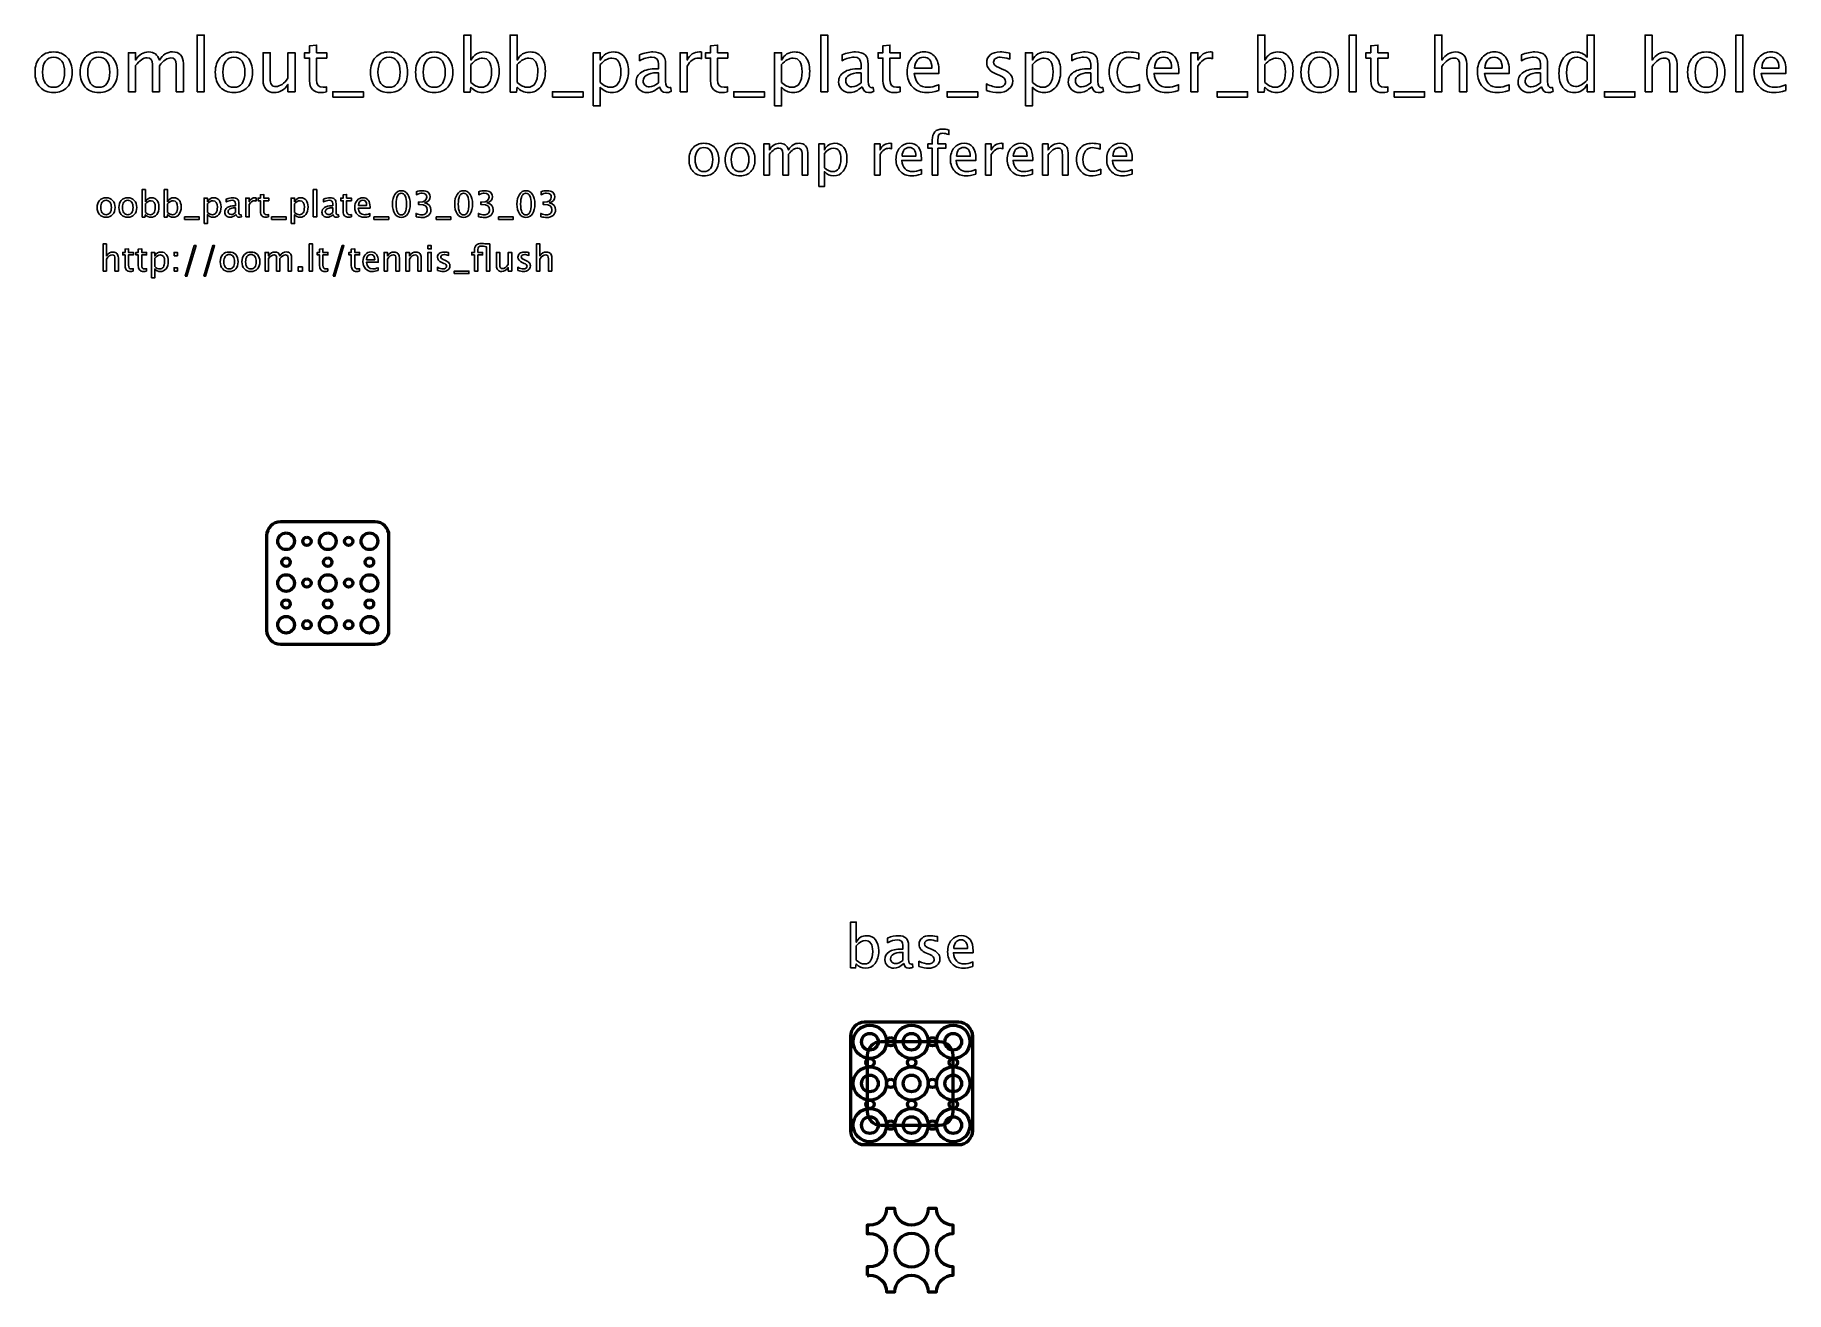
# Model space of a CAD drawing. Header units: centimetres. Extents: x -31.5 to 31.5, y -16.5 to 28.7.
import ezdxf

# ---------------------------------------------------------------- set-up
doc = ezdxf.new("R2010")
doc.units = ezdxf.units.CM
doc.header["$MEASUREMENT"] = 0
doc.layers.add('Layer 1', color=7, linetype='Continuous')

msp = doc.modelspace()

# ---------------------------------------------------------------- linework, layer by layer
at = {"layer": 'Layer 1', "lineweight": 53}
for centre, major_axis in [((-22.49999, 10.49999), (0, 0.30001)), ((-20.99999, 10.49999), (0, 0.30001)), ((-19.49999, 10.49999), (0, 0.30001)), ((-21.75, 10.5), (0, 0.15)), ((-20.25, 10.5), (0, 0.15)), ((-22.5, 9.75), (0, 0.15)), ((-21, 9.75), (0, 0.15)), ((-19.5, 9.75), (0, 0.15)), ((-22.49999, 8.99999), (0, 0.30001)), ((-21.75, 9), (0, 0.15)), ((-20.99999, 8.99999), (0, 0.30001)), ((-20.25, 9), (0, 0.15)), ((-19.49999, 8.99999), (0, 0.30001)), ((-22.5, 8.25), (0, 0.15)), ((-21, 8.25), (0, 0.15)), ((-19.5, 8.25), (0, 0.15)), ((-22.49999, 7.49999), (0, 0.30001)), ((-21.75, 7.5), (0, 0.15)), ((-20.99999, 7.49999), (0, 0.30001)), ((-20.25, 7.5), (0, 0.15)), ((-19.49999, 7.49999), (0, 0.30001)), ((-1.5, -7.5), (0, 0.6)), ((0, -7.5), (0, 0.6)), ((1.5, -7.5), (0, 0.6)), ((-1.5, -9), (0, 0.6)), ((0, -9), (0, 0.6)), ((1.5, -9), (0, 0.6)), ((-1.5, -10.5), (0, 0.6)), ((0, -10.5), (0, 0.6)), ((1.5, -10.5), (0, 0.6))]:
    msp.add_ellipse(centre, major_axis=major_axis, ratio=1, dxfattribs=at)
at = {"layer": 'Layer 1', "color": 4, "lineweight": 53}
for centre, major_axis in [((-1.49999, -7.50001), (0, 0.30001)), ((-0.75, -7.5), (0, 0.15)), ((0.00001, -7.50001), (0, 0.30001)), ((0.75, -7.5), (0, 0.15)), ((1.50001, -7.50001), (0, 0.30001)), ((-1.5, -8.25), (0, 0.15)), ((0, -8.25), (0, 0.15)), ((1.5, -8.25), (0, 0.15)), ((-1.49999, -9.00001), (0, 0.30001)), ((0.00001, -9.00001), (0, 0.30001)), ((1.50001, -9.00001), (0, 0.30001)), ((-0.75, -9), (0, 0.15)), ((0.75, -9), (0, 0.15)), ((-1.5, -9.75), (0, 0.15)), ((0, -9.75), (0, 0.15)), ((1.5, -9.75), (0, 0.15)), ((-1.49999, -10.50001), (0, 0.30001)), ((-0.75, -10.5), (0, 0.15)), ((0.00001, -10.50001), (0, 0.30001)), ((0.75, -10.5), (0, 0.15)), ((1.50001, -10.50001), (0, 0.30001))]:
    msp.add_ellipse(centre, major_axis=major_axis, ratio=1, dxfattribs=at)
at = {"layer": 'Layer 1'}
for points, knots in [([(-25.70022, 26.67044), (-25.70022, 26.67044), (-25.70022, 28.71037), (-25.70022, 28.71037), (-25.70022, 28.71037), (-25.70022, 28.71037), (-25.44622, 28.71037), (-25.44622, 28.71037), (-25.44622, 28.71037), (-25.44622, 28.71037), (-25.44622, 26.67044), (-25.44622, 26.67044), (-25.44622, 26.67044), (-25.44622, 26.67044), (-25.70022, 26.67044), (-25.70022, 26.67044)], [0, 0, 0, 0, 0.2, 0.2, 0.2, 0.2, 0.4, 0.4, 0.4, 0.4, 0.6, 0.6, 0.6, 0.6, 1, 1, 1, 1]), ([(-21.04092, 26.67088), (-21.11941, 26.64927), (-21.18776, 26.63869), (-21.24553, 26.63869), (-21.24553, 26.63869), (-21.37518, 26.63869), (-21.47616, 26.67573), (-21.54848, 26.74981), (-21.54848, 26.74981), (-21.62124, 26.8239), (-21.6574, 26.92664), (-21.6574, 27.0585), (-21.6574, 27.0585), (-21.6574, 27.0585), (-21.6574, 27.88223), (-21.6574, 27.88223), (-21.6574, 27.88223), (-21.6574, 27.88223), (-21.8329, 27.88223), (-21.8329, 27.88223), (-21.8329, 27.88223), (-21.8329, 27.88223), (-21.8329, 28.07273), (-21.8329, 28.07273), (-21.8329, 28.07273), (-21.8329, 28.07273), (-21.6574, 28.07273), (-21.6574, 28.07273), (-21.6574, 28.07273), (-21.6574, 28.07273), (-21.6574, 28.32629), (-21.6574, 28.32629), (-21.6574, 28.32629), (-21.6574, 28.32629), (-21.4034, 28.35054), (-21.4034, 28.35054), (-21.4034, 28.35054), (-21.4034, 28.35054), (-21.4034, 28.07273), (-21.4034, 28.07273), (-21.4034, 28.07273), (-21.4034, 28.07273), (-21.03563, 28.07273), (-21.03563, 28.07273), (-21.03563, 28.07273), (-21.03563, 28.07273), (-21.03563, 27.88223), (-21.03563, 27.88223), (-21.03563, 27.88223), (-21.03563, 27.88223), (-21.4034, 27.88223), (-21.4034, 27.88223), (-21.4034, 27.88223), (-21.4034, 27.88223), (-21.4034, 27.10436), (-21.4034, 27.10436), (-21.4034, 27.10436), (-21.4034, 26.92091), (-21.32358, 26.82919), (-21.16439, 26.82919), (-21.16439, 26.82919), (-21.13044, 26.82919), (-21.08943, 26.83492), (-21.04092, 26.84595), (-21.04092, 26.84595), (-21.04092, 26.84595), (-21.04092, 26.67088), (-21.04092, 26.67088)], [0, 0, 0, 0, 0.05555556, 0.05555556, 0.05555556, 0.05555556, 0.11111111, 0.11111111, 0.11111111, 0.11111111, 0.16666667, 0.16666667, 0.16666667, 0.16666667, 0.22222222, 0.22222222, 0.22222222, 0.22222222, 0.27777778, 0.27777778, 0.27777778, 0.27777778, 0.33333333, 0.33333333, 0.33333333, 0.33333333, 0.38888889, 0.38888889, 0.38888889, 0.38888889, 0.44444444, 0.44444444, 0.44444444, 0.44444444, 0.5, 0.5, 0.5, 0.5, 0.55555556, 0.55555556, 0.55555556, 0.55555556, 0.61111111, 0.61111111, 0.61111111, 0.61111111, 0.66666667, 0.66666667, 0.66666667, 0.66666667, 0.72222222, 0.72222222, 0.72222222, 0.72222222, 0.77777778, 0.77777778, 0.77777778, 0.77777778, 0.83333333, 0.83333333, 0.83333333, 0.83333333, 0.88888889, 0.88888889, 0.88888889, 0.88888889, 1, 1, 1, 1]), ([(-16.10469, 26.65457), (-16.10469, 26.65457), (-16.10469, 28.71037), (-16.10469, 28.71037), (-16.10469, 28.71037), (-16.10469, 28.71037), (-15.85069, 28.71037), (-15.85069, 28.71037), (-15.85069, 28.71037), (-15.85069, 28.71037), (-15.85069, 27.80771), (-15.85069, 27.80771), (-15.85069, 27.80771), (-15.74662, 28.00394), (-15.59008, 28.10183), (-15.3815, 28.10183), (-15.3815, 28.10183), (-15.2126, 28.10183), (-15.07987, 28.04054), (-14.98286, 27.91751), (-14.98286, 27.91751), (-14.88584, 27.79448), (-14.83734, 27.62647), (-14.83734, 27.41348), (-14.83734, 27.41348), (-14.83734, 27.18153), (-14.89246, 26.99411), (-15.00226, 26.85212), (-15.00226, 26.85212), (-15.11206, 26.70969), (-15.2567, 26.63869), (-15.43574, 26.63869), (-15.43574, 26.63869), (-15.60198, 26.63869), (-15.74045, 26.70219), (-15.85069, 26.82963), (-15.85069, 26.82963), (-15.85069, 26.82963), (-15.88156, 26.65457), (-15.88156, 26.65457), (-15.88156, 26.65457), (-15.88156, 26.65457), (-16.10469, 26.65457), (-16.10469, 26.65457)], [0, 0, 0, 0, 0.08333333, 0.08333333, 0.08333333, 0.08333333, 0.16666667, 0.16666667, 0.16666667, 0.16666667, 0.25, 0.25, 0.25, 0.25, 0.33333333, 0.33333333, 0.33333333, 0.33333333, 0.41666667, 0.41666667, 0.41666667, 0.41666667, 0.5, 0.5, 0.5, 0.5, 0.58333333, 0.58333333, 0.58333333, 0.58333333, 0.66666667, 0.66666667, 0.66666667, 0.66666667, 0.75, 0.75, 0.75, 0.75, 0.83333333, 0.83333333, 0.83333333, 0.83333333, 1, 1, 1, 1]), ([(-14.43958, 26.65457), (-14.43958, 26.65457), (-14.43958, 28.71037), (-14.43958, 28.71037), (-14.43958, 28.71037), (-14.43958, 28.71037), (-14.18558, 28.71037), (-14.18558, 28.71037), (-14.18558, 28.71037), (-14.18558, 28.71037), (-14.18558, 27.80771), (-14.18558, 27.80771), (-14.18558, 27.80771), (-14.08151, 28.00394), (-13.92497, 28.10183), (-13.71639, 28.10183), (-13.71639, 28.10183), (-13.54749, 28.10183), (-13.41476, 28.04054), (-13.31775, 27.91751), (-13.31775, 27.91751), (-13.22073, 27.79448), (-13.17223, 27.62647), (-13.17223, 27.41348), (-13.17223, 27.41348), (-13.17223, 27.18153), (-13.22735, 26.99411), (-13.33715, 26.85212), (-13.33715, 26.85212), (-13.44695, 26.70969), (-13.59159, 26.63869), (-13.77063, 26.63869), (-13.77063, 26.63869), (-13.93687, 26.63869), (-14.07534, 26.70219), (-14.18558, 26.82963), (-14.18558, 26.82963), (-14.18558, 26.82963), (-14.21645, 26.65457), (-14.21645, 26.65457), (-14.21645, 26.65457), (-14.21645, 26.65457), (-14.43958, 26.65457), (-14.43958, 26.65457)], [0, 0, 0, 0, 0.08333333, 0.08333333, 0.08333333, 0.08333333, 0.16666667, 0.16666667, 0.16666667, 0.16666667, 0.25, 0.25, 0.25, 0.25, 0.33333333, 0.33333333, 0.33333333, 0.33333333, 0.41666667, 0.41666667, 0.41666667, 0.41666667, 0.5, 0.5, 0.5, 0.5, 0.58333333, 0.58333333, 0.58333333, 0.58333333, 0.66666667, 0.66666667, 0.66666667, 0.66666667, 0.75, 0.75, 0.75, 0.75, 0.83333333, 0.83333333, 0.83333333, 0.83333333, 1, 1, 1, 1]), ([(-6.61586, 26.67088), (-6.69435, 26.64927), (-6.7627, 26.63869), (-6.82047, 26.63869), (-6.82047, 26.63869), (-6.95012, 26.63869), (-7.0511, 26.67573), (-7.12342, 26.74981), (-7.12342, 26.74981), (-7.19618, 26.8239), (-7.23234, 26.92664), (-7.23234, 27.0585), (-7.23234, 27.0585), (-7.23234, 27.0585), (-7.23234, 27.88223), (-7.23234, 27.88223), (-7.23234, 27.88223), (-7.23234, 27.88223), (-7.40784, 27.88223), (-7.40784, 27.88223), (-7.40784, 27.88223), (-7.40784, 27.88223), (-7.40784, 28.07273), (-7.40784, 28.07273), (-7.40784, 28.07273), (-7.40784, 28.07273), (-7.23234, 28.07273), (-7.23234, 28.07273), (-7.23234, 28.07273), (-7.23234, 28.07273), (-7.23234, 28.32629), (-7.23234, 28.32629), (-7.23234, 28.32629), (-7.23234, 28.32629), (-6.97834, 28.35054), (-6.97834, 28.35054), (-6.97834, 28.35054), (-6.97834, 28.35054), (-6.97834, 28.07273), (-6.97834, 28.07273), (-6.97834, 28.07273), (-6.97834, 28.07273), (-6.61057, 28.07273), (-6.61057, 28.07273), (-6.61057, 28.07273), (-6.61057, 28.07273), (-6.61057, 27.88223), (-6.61057, 27.88223), (-6.61057, 27.88223), (-6.61057, 27.88223), (-6.97834, 27.88223), (-6.97834, 27.88223), (-6.97834, 27.88223), (-6.97834, 27.88223), (-6.97834, 27.10436), (-6.97834, 27.10436), (-6.97834, 27.10436), (-6.97834, 26.92091), (-6.89852, 26.82919), (-6.73933, 26.82919), (-6.73933, 26.82919), (-6.70538, 26.82919), (-6.66437, 26.83492), (-6.61586, 26.84595), (-6.61586, 26.84595), (-6.61586, 26.84595), (-6.61586, 26.67088), (-6.61586, 26.67088)], [0, 0, 0, 0, 0.05555556, 0.05555556, 0.05555556, 0.05555556, 0.11111111, 0.11111111, 0.11111111, 0.11111111, 0.16666667, 0.16666667, 0.16666667, 0.16666667, 0.22222222, 0.22222222, 0.22222222, 0.22222222, 0.27777778, 0.27777778, 0.27777778, 0.27777778, 0.33333333, 0.33333333, 0.33333333, 0.33333333, 0.38888889, 0.38888889, 0.38888889, 0.38888889, 0.44444444, 0.44444444, 0.44444444, 0.44444444, 0.5, 0.5, 0.5, 0.5, 0.55555556, 0.55555556, 0.55555556, 0.55555556, 0.61111111, 0.61111111, 0.61111111, 0.61111111, 0.66666667, 0.66666667, 0.66666667, 0.66666667, 0.72222222, 0.72222222, 0.72222222, 0.72222222, 0.77777778, 0.77777778, 0.77777778, 0.77777778, 0.83333333, 0.83333333, 0.83333333, 0.83333333, 0.88888889, 0.88888889, 0.88888889, 0.88888889, 1, 1, 1, 1]), ([(-3.26536, 26.67044), (-3.26536, 26.67044), (-3.26536, 28.71037), (-3.26536, 28.71037), (-3.26536, 28.71037), (-3.26536, 28.71037), (-3.01136, 28.71037), (-3.01136, 28.71037), (-3.01136, 28.71037), (-3.01136, 28.71037), (-3.01136, 26.67044), (-3.01136, 26.67044), (-3.01136, 26.67044), (-3.01136, 26.67044), (-3.26536, 26.67044), (-3.26536, 26.67044)], [0, 0, 0, 0, 0.2, 0.2, 0.2, 0.2, 0.4, 0.4, 0.4, 0.4, 0.6, 0.6, 0.6, 0.6, 1, 1, 1, 1]), ([(-0.41272, 26.67088), (-0.49121, 26.64927), (-0.55956, 26.63869), (-0.61733, 26.63869), (-0.61733, 26.63869), (-0.74698, 26.63869), (-0.84796, 26.67573), (-0.92028, 26.74981), (-0.92028, 26.74981), (-0.99304, 26.8239), (-1.0292, 26.92664), (-1.0292, 27.0585), (-1.0292, 27.0585), (-1.0292, 27.0585), (-1.0292, 27.88223), (-1.0292, 27.88223), (-1.0292, 27.88223), (-1.0292, 27.88223), (-1.2047, 27.88223), (-1.2047, 27.88223), (-1.2047, 27.88223), (-1.2047, 27.88223), (-1.2047, 28.07273), (-1.2047, 28.07273), (-1.2047, 28.07273), (-1.2047, 28.07273), (-1.0292, 28.07273), (-1.0292, 28.07273), (-1.0292, 28.07273), (-1.0292, 28.07273), (-1.0292, 28.32629), (-1.0292, 28.32629), (-1.0292, 28.32629), (-1.0292, 28.32629), (-0.7752, 28.35054), (-0.7752, 28.35054), (-0.7752, 28.35054), (-0.7752, 28.35054), (-0.7752, 28.07273), (-0.7752, 28.07273), (-0.7752, 28.07273), (-0.7752, 28.07273), (-0.40743, 28.07273), (-0.40743, 28.07273), (-0.40743, 28.07273), (-0.40743, 28.07273), (-0.40743, 27.88223), (-0.40743, 27.88223), (-0.40743, 27.88223), (-0.40743, 27.88223), (-0.7752, 27.88223), (-0.7752, 27.88223), (-0.7752, 27.88223), (-0.7752, 27.88223), (-0.7752, 27.10436), (-0.7752, 27.10436), (-0.7752, 27.10436), (-0.7752, 26.92091), (-0.69538, 26.82919), (-0.53619, 26.82919), (-0.53619, 26.82919), (-0.50224, 26.82919), (-0.46123, 26.83492), (-0.41272, 26.84595), (-0.41272, 26.84595), (-0.41272, 26.84595), (-0.41272, 26.67088), (-0.41272, 26.67088)], [0, 0, 0, 0, 0.05555556, 0.05555556, 0.05555556, 0.05555556, 0.11111111, 0.11111111, 0.11111111, 0.11111111, 0.16666667, 0.16666667, 0.16666667, 0.16666667, 0.22222222, 0.22222222, 0.22222222, 0.22222222, 0.27777778, 0.27777778, 0.27777778, 0.27777778, 0.33333333, 0.33333333, 0.33333333, 0.33333333, 0.38888889, 0.38888889, 0.38888889, 0.38888889, 0.44444444, 0.44444444, 0.44444444, 0.44444444, 0.5, 0.5, 0.5, 0.5, 0.55555556, 0.55555556, 0.55555556, 0.55555556, 0.61111111, 0.61111111, 0.61111111, 0.61111111, 0.66666667, 0.66666667, 0.66666667, 0.66666667, 0.72222222, 0.72222222, 0.72222222, 0.72222222, 0.77777778, 0.77777778, 0.77777778, 0.77777778, 0.83333333, 0.83333333, 0.83333333, 0.83333333, 0.88888889, 0.88888889, 0.88888889, 0.88888889, 1, 1, 1, 1]), ([(12.4566, 26.65457), (12.4566, 26.65457), (12.4566, 28.71037), (12.4566, 28.71037), (12.4566, 28.71037), (12.4566, 28.71037), (12.7106, 28.71037), (12.7106, 28.71037), (12.7106, 28.71037), (12.7106, 28.71037), (12.7106, 27.80771), (12.7106, 27.80771), (12.7106, 27.80771), (12.81467, 28.00394), (12.97121, 28.10183), (13.17979, 28.10183), (13.17979, 28.10183), (13.34869, 28.10183), (13.48142, 28.04054), (13.57843, 27.91751), (13.57843, 27.91751), (13.67545, 27.79448), (13.72395, 27.62647), (13.72395, 27.41348), (13.72395, 27.41348), (13.72395, 27.18153), (13.66883, 26.99411), (13.55903, 26.85212), (13.55903, 26.85212), (13.44923, 26.70969), (13.30459, 26.63869), (13.12555, 26.63869), (13.12555, 26.63869), (12.95931, 26.63869), (12.82084, 26.70219), (12.7106, 26.82963), (12.7106, 26.82963), (12.7106, 26.82963), (12.67973, 26.65457), (12.67973, 26.65457), (12.67973, 26.65457), (12.67973, 26.65457), (12.4566, 26.65457), (12.4566, 26.65457)], [0, 0, 0, 0, 0.08333333, 0.08333333, 0.08333333, 0.08333333, 0.16666667, 0.16666667, 0.16666667, 0.16666667, 0.25, 0.25, 0.25, 0.25, 0.33333333, 0.33333333, 0.33333333, 0.33333333, 0.41666667, 0.41666667, 0.41666667, 0.41666667, 0.5, 0.5, 0.5, 0.5, 0.58333333, 0.58333333, 0.58333333, 0.58333333, 0.66666667, 0.66666667, 0.66666667, 0.66666667, 0.75, 0.75, 0.75, 0.75, 0.83333333, 0.83333333, 0.83333333, 0.83333333, 1, 1, 1, 1]), ([(15.74713, 26.67044), (15.74713, 26.67044), (15.74713, 28.71037), (15.74713, 28.71037), (15.74713, 28.71037), (15.74713, 28.71037), (16.00113, 28.71037), (16.00113, 28.71037), (16.00113, 28.71037), (16.00113, 28.71037), (16.00113, 26.67044), (16.00113, 26.67044), (16.00113, 26.67044), (16.00113, 26.67044), (15.74713, 26.67044), (15.74713, 26.67044)], [0, 0, 0, 0, 0.2, 0.2, 0.2, 0.2, 0.4, 0.4, 0.4, 0.4, 0.6, 0.6, 0.6, 0.6, 1, 1, 1, 1]), ([(17.13883, 26.67088), (17.06034, 26.64927), (16.99199, 26.63869), (16.93422, 26.63869), (16.93422, 26.63869), (16.80457, 26.63869), (16.70359, 26.67573), (16.63127, 26.74981), (16.63127, 26.74981), (16.55851, 26.8239), (16.52235, 26.92664), (16.52235, 27.0585), (16.52235, 27.0585), (16.52235, 27.0585), (16.52235, 27.88223), (16.52235, 27.88223), (16.52235, 27.88223), (16.52235, 27.88223), (16.34685, 27.88223), (16.34685, 27.88223), (16.34685, 27.88223), (16.34685, 27.88223), (16.34685, 28.07273), (16.34685, 28.07273), (16.34685, 28.07273), (16.34685, 28.07273), (16.52235, 28.07273), (16.52235, 28.07273), (16.52235, 28.07273), (16.52235, 28.07273), (16.52235, 28.32629), (16.52235, 28.32629), (16.52235, 28.32629), (16.52235, 28.32629), (16.77635, 28.35054), (16.77635, 28.35054), (16.77635, 28.35054), (16.77635, 28.35054), (16.77635, 28.07273), (16.77635, 28.07273), (16.77635, 28.07273), (16.77635, 28.07273), (17.14412, 28.07273), (17.14412, 28.07273), (17.14412, 28.07273), (17.14412, 28.07273), (17.14412, 27.88223), (17.14412, 27.88223), (17.14412, 27.88223), (17.14412, 27.88223), (16.77635, 27.88223), (16.77635, 27.88223), (16.77635, 27.88223), (16.77635, 27.88223), (16.77635, 27.10436), (16.77635, 27.10436), (16.77635, 27.10436), (16.77635, 26.92091), (16.85617, 26.82919), (17.01536, 26.82919), (17.01536, 26.82919), (17.04931, 26.82919), (17.09032, 26.83492), (17.13883, 26.84595), (17.13883, 26.84595), (17.13883, 26.84595), (17.13883, 26.67088), (17.13883, 26.67088)], [0, 0, 0, 0, 0.05555556, 0.05555556, 0.05555556, 0.05555556, 0.11111111, 0.11111111, 0.11111111, 0.11111111, 0.16666667, 0.16666667, 0.16666667, 0.16666667, 0.22222222, 0.22222222, 0.22222222, 0.22222222, 0.27777778, 0.27777778, 0.27777778, 0.27777778, 0.33333333, 0.33333333, 0.33333333, 0.33333333, 0.38888889, 0.38888889, 0.38888889, 0.38888889, 0.44444444, 0.44444444, 0.44444444, 0.44444444, 0.5, 0.5, 0.5, 0.5, 0.55555556, 0.55555556, 0.55555556, 0.55555556, 0.61111111, 0.61111111, 0.61111111, 0.61111111, 0.66666667, 0.66666667, 0.66666667, 0.66666667, 0.72222222, 0.72222222, 0.72222222, 0.72222222, 0.77777778, 0.77777778, 0.77777778, 0.77777778, 0.83333333, 0.83333333, 0.83333333, 0.83333333, 0.88888889, 0.88888889, 0.88888889, 0.88888889, 1, 1, 1, 1]), ([(18.82422, 26.67044), (18.82422, 26.67044), (18.82422, 28.71037), (18.82422, 28.71037), (18.82422, 28.71037), (18.82422, 28.71037), (19.07822, 28.71037), (19.07822, 28.71037), (19.07822, 28.71037), (19.07822, 28.71037), (19.07822, 27.80771), (19.07822, 27.80771), (19.07822, 27.80771), (19.21272, 28.00394), (19.37764, 28.10183), (19.57255, 28.10183), (19.57255, 28.10183), (19.69514, 28.10183), (19.79259, 28.06347), (19.86447, 27.9863), (19.86447, 27.9863), (19.93635, 27.90957), (19.97251, 27.80594), (19.97251, 27.6763), (19.97251, 27.6763), (19.97251, 27.6763), (19.97251, 26.67044), (19.97251, 26.67044), (19.97251, 26.67044), (19.97251, 26.67044), (19.71851, 26.67044), (19.71851, 26.67044), (19.71851, 26.67044), (19.71851, 26.67044), (19.71851, 27.59339), (19.71851, 27.59339), (19.71851, 27.59339), (19.71851, 27.69746), (19.70308, 27.77155), (19.67265, 27.81564), (19.67265, 27.81564), (19.64178, 27.86018), (19.59107, 27.88223), (19.52007, 27.88223), (19.52007, 27.88223), (19.36397, 27.88223), (19.21668, 27.78037), (19.07822, 27.57664), (19.07822, 27.57664), (19.07822, 27.57664), (19.07822, 26.67044), (19.07822, 26.67044), (19.07822, 26.67044), (19.07822, 26.67044), (18.82422, 26.67044), (18.82422, 26.67044)], [0, 0, 0, 0, 0.06666667, 0.06666667, 0.06666667, 0.06666667, 0.13333333, 0.13333333, 0.13333333, 0.13333333, 0.2, 0.2, 0.2, 0.2, 0.26666667, 0.26666667, 0.26666667, 0.26666667, 0.33333333, 0.33333333, 0.33333333, 0.33333333, 0.4, 0.4, 0.4, 0.4, 0.46666667, 0.46666667, 0.46666667, 0.46666667, 0.53333333, 0.53333333, 0.53333333, 0.53333333, 0.6, 0.6, 0.6, 0.6, 0.66666667, 0.66666667, 0.66666667, 0.66666667, 0.73333333, 0.73333333, 0.73333333, 0.73333333, 0.8, 0.8, 0.8, 0.8, 0.86666667, 0.86666667, 0.86666667, 0.86666667, 1, 1, 1, 1]), ([(24.30374, 26.67044), (24.30374, 26.67044), (24.30374, 26.9337), (24.30374, 26.9337), (24.30374, 26.9337), (24.20011, 26.73703), (24.04401, 26.63869), (23.83543, 26.63869), (23.83543, 26.63869), (23.66609, 26.63869), (23.53292, 26.69999), (23.43591, 26.82302), (23.43591, 26.82302), (23.33889, 26.94605), (23.29038, 27.11406), (23.29038, 27.32705), (23.29038, 27.32705), (23.29038, 27.55988), (23.34551, 27.74729), (23.45531, 27.88929), (23.45531, 27.88929), (23.56555, 28.03084), (23.71019, 28.10183), (23.88967, 28.10183), (23.88967, 28.10183), (24.05591, 28.10183), (24.19438, 28.03833), (24.30374, 27.91089), (24.30374, 27.91089), (24.30374, 27.91089), (24.30374, 28.71037), (24.30374, 28.71037), (24.30374, 28.71037), (24.30374, 28.71037), (24.55774, 28.71037), (24.55774, 28.71037), (24.55774, 28.71037), (24.55774, 28.71037), (24.55774, 26.67044), (24.55774, 26.67044), (24.55774, 26.67044), (24.55774, 26.67044), (24.30374, 26.67044), (24.30374, 26.67044)], [0, 0, 0, 0, 0.08333333, 0.08333333, 0.08333333, 0.08333333, 0.16666667, 0.16666667, 0.16666667, 0.16666667, 0.25, 0.25, 0.25, 0.25, 0.33333333, 0.33333333, 0.33333333, 0.33333333, 0.41666667, 0.41666667, 0.41666667, 0.41666667, 0.5, 0.5, 0.5, 0.5, 0.58333333, 0.58333333, 0.58333333, 0.58333333, 0.66666667, 0.66666667, 0.66666667, 0.66666667, 0.75, 0.75, 0.75, 0.75, 0.83333333, 0.83333333, 0.83333333, 0.83333333, 1, 1, 1, 1]), ([(26.38953, 26.67044), (26.38953, 26.67044), (26.38953, 28.71037), (26.38953, 28.71037), (26.38953, 28.71037), (26.38953, 28.71037), (26.64353, 28.71037), (26.64353, 28.71037), (26.64353, 28.71037), (26.64353, 28.71037), (26.64353, 27.80771), (26.64353, 27.80771), (26.64353, 27.80771), (26.77803, 28.00394), (26.94295, 28.10183), (27.13786, 28.10183), (27.13786, 28.10183), (27.26045, 28.10183), (27.3579, 28.06347), (27.42978, 27.9863), (27.42978, 27.9863), (27.50166, 27.90957), (27.53782, 27.80594), (27.53782, 27.6763), (27.53782, 27.6763), (27.53782, 27.6763), (27.53782, 26.67044), (27.53782, 26.67044), (27.53782, 26.67044), (27.53782, 26.67044), (27.28382, 26.67044), (27.28382, 26.67044), (27.28382, 26.67044), (27.28382, 26.67044), (27.28382, 27.59339), (27.28382, 27.59339), (27.28382, 27.59339), (27.28382, 27.69746), (27.26839, 27.77155), (27.23796, 27.81564), (27.23796, 27.81564), (27.20709, 27.86018), (27.15638, 27.88223), (27.08538, 27.88223), (27.08538, 27.88223), (26.92928, 27.88223), (26.78199, 27.78037), (26.64353, 27.57664), (26.64353, 27.57664), (26.64353, 27.57664), (26.64353, 26.67044), (26.64353, 26.67044), (26.64353, 26.67044), (26.64353, 26.67044), (26.38953, 26.67044), (26.38953, 26.67044)], [0, 0, 0, 0, 0.06666667, 0.06666667, 0.06666667, 0.06666667, 0.13333333, 0.13333333, 0.13333333, 0.13333333, 0.2, 0.2, 0.2, 0.2, 0.26666667, 0.26666667, 0.26666667, 0.26666667, 0.33333333, 0.33333333, 0.33333333, 0.33333333, 0.4, 0.4, 0.4, 0.4, 0.46666667, 0.46666667, 0.46666667, 0.46666667, 0.53333333, 0.53333333, 0.53333333, 0.53333333, 0.6, 0.6, 0.6, 0.6, 0.66666667, 0.66666667, 0.66666667, 0.66666667, 0.73333333, 0.73333333, 0.73333333, 0.73333333, 0.8, 0.8, 0.8, 0.8, 0.86666667, 0.86666667, 0.86666667, 0.86666667, 1, 1, 1, 1]), ([(29.65713, 26.67044), (29.65713, 26.67044), (29.65713, 28.71037), (29.65713, 28.71037), (29.65713, 28.71037), (29.65713, 28.71037), (29.91113, 28.71037), (29.91113, 28.71037), (29.91113, 28.71037), (29.91113, 28.71037), (29.91113, 26.67044), (29.91113, 26.67044), (29.91113, 26.67044), (29.91113, 26.67044), (29.65713, 26.67044), (29.65713, 26.67044)], [0, 0, 0, 0, 0.2, 0.2, 0.2, 0.2, 0.4, 0.4, 0.4, 0.4, 0.6, 0.6, 0.6, 0.6, 1, 1, 1, 1]), ([(-30.86311, 26.63869), (-31.06904, 26.63869), (-31.2322, 26.70439), (-31.35215, 26.8358), (-31.35215, 26.8358), (-31.47253, 26.96721), (-31.53251, 27.14581), (-31.53251, 27.37114), (-31.53251, 27.37114), (-31.53251, 27.59604), (-31.47253, 27.77419), (-31.35215, 27.90516), (-31.35215, 27.90516), (-31.2322, 28.03613), (-31.06904, 28.10183), (-30.86311, 28.10183), (-30.86311, 28.10183), (-30.65718, 28.10183), (-30.49402, 28.03613), (-30.37407, 27.90516), (-30.37407, 27.90516), (-30.25369, 27.77419), (-30.19372, 27.59604), (-30.19372, 27.37114), (-30.19372, 27.37114), (-30.19372, 27.14581), (-30.25369, 26.96721), (-30.37407, 26.8358), (-30.37407, 26.8358), (-30.49402, 26.70439), (-30.65718, 26.63869), (-30.86311, 26.63869)], [0, 0, 0, 0, 0.11111111, 0.11111111, 0.11111111, 0.11111111, 0.22222222, 0.22222222, 0.22222222, 0.22222222, 0.33333333, 0.33333333, 0.33333333, 0.33333333, 0.44444444, 0.44444444, 0.44444444, 0.44444444, 0.55555556, 0.55555556, 0.55555556, 0.55555556, 0.66666667, 0.66666667, 0.66666667, 0.66666667, 0.77777778, 0.77777778, 0.77777778, 0.77777778, 1, 1, 1, 1]), ([(-30.86355, 26.82919), (-30.73787, 26.82919), (-30.63998, 26.87637), (-30.57031, 26.97118), (-30.57031, 26.97118), (-30.50107, 27.06555), (-30.46624, 27.19917), (-30.46624, 27.37114), (-30.46624, 27.37114), (-30.46624, 27.54268), (-30.50107, 27.67586), (-30.57031, 27.77022), (-30.57031, 27.77022), (-30.63998, 27.86415), (-30.73787, 27.91133), (-30.86355, 27.91133), (-30.86355, 27.91133), (-30.98967, 27.91133), (-31.08756, 27.86415), (-31.15636, 27.77022), (-31.15636, 27.77022), (-31.22559, 27.67586), (-31.25998, 27.54268), (-31.25998, 27.37114), (-31.25998, 27.37114), (-31.25998, 27.19917), (-31.22559, 27.06555), (-31.15636, 26.97118), (-31.15636, 26.97118), (-31.08756, 26.87637), (-30.98967, 26.82919), (-30.86355, 26.82919)], [0, 0, 0, 0, 0.11111111, 0.11111111, 0.11111111, 0.11111111, 0.22222222, 0.22222222, 0.22222222, 0.22222222, 0.33333333, 0.33333333, 0.33333333, 0.33333333, 0.44444444, 0.44444444, 0.44444444, 0.44444444, 0.55555556, 0.55555556, 0.55555556, 0.55555556, 0.66666667, 0.66666667, 0.66666667, 0.66666667, 0.77777778, 0.77777778, 0.77777778, 0.77777778, 1, 1, 1, 1]), ([(-29.23769, 26.63869), (-29.44362, 26.63869), (-29.60678, 26.70439), (-29.72673, 26.8358), (-29.72673, 26.8358), (-29.84711, 26.96721), (-29.90709, 27.14581), (-29.90709, 27.37114), (-29.90709, 27.37114), (-29.90709, 27.59604), (-29.84711, 27.77419), (-29.72673, 27.90516), (-29.72673, 27.90516), (-29.60678, 28.03613), (-29.44362, 28.10183), (-29.23769, 28.10183), (-29.23769, 28.10183), (-29.03176, 28.10183), (-28.8686, 28.03613), (-28.74865, 27.90516), (-28.74865, 27.90516), (-28.62827, 27.77419), (-28.5683, 27.59604), (-28.5683, 27.37114), (-28.5683, 27.37114), (-28.5683, 27.14581), (-28.62827, 26.96721), (-28.74865, 26.8358), (-28.74865, 26.8358), (-28.8686, 26.70439), (-29.03176, 26.63869), (-29.23769, 26.63869)], [0, 0, 0, 0, 0.11111111, 0.11111111, 0.11111111, 0.11111111, 0.22222222, 0.22222222, 0.22222222, 0.22222222, 0.33333333, 0.33333333, 0.33333333, 0.33333333, 0.44444444, 0.44444444, 0.44444444, 0.44444444, 0.55555556, 0.55555556, 0.55555556, 0.55555556, 0.66666667, 0.66666667, 0.66666667, 0.66666667, 0.77777778, 0.77777778, 0.77777778, 0.77777778, 1, 1, 1, 1]), ([(-29.23813, 26.82919), (-29.11245, 26.82919), (-29.01456, 26.87637), (-28.94489, 26.97118), (-28.94489, 26.97118), (-28.87565, 27.06555), (-28.84082, 27.19917), (-28.84082, 27.37114), (-28.84082, 27.37114), (-28.84082, 27.54268), (-28.87565, 27.67586), (-28.94489, 27.77022), (-28.94489, 27.77022), (-29.01456, 27.86415), (-29.11245, 27.91133), (-29.23813, 27.91133), (-29.23813, 27.91133), (-29.36425, 27.91133), (-29.46214, 27.86415), (-29.53094, 27.77022), (-29.53094, 27.77022), (-29.60017, 27.67586), (-29.63456, 27.54268), (-29.63456, 27.37114), (-29.63456, 27.37114), (-29.63456, 27.19917), (-29.60017, 27.06555), (-29.53094, 26.97118), (-29.53094, 26.97118), (-29.46214, 26.87637), (-29.36425, 26.82919), (-29.23813, 26.82919)], [0, 0, 0, 0, 0.11111111, 0.11111111, 0.11111111, 0.11111111, 0.22222222, 0.22222222, 0.22222222, 0.22222222, 0.33333333, 0.33333333, 0.33333333, 0.33333333, 0.44444444, 0.44444444, 0.44444444, 0.44444444, 0.55555556, 0.55555556, 0.55555556, 0.55555556, 0.66666667, 0.66666667, 0.66666667, 0.66666667, 0.77777778, 0.77777778, 0.77777778, 0.77777778, 1, 1, 1, 1]), ([(-28.17054, 26.67044), (-28.17054, 26.67044), (-28.17054, 28.07273), (-28.17054, 28.07273), (-28.17054, 28.07273), (-28.17054, 28.07273), (-27.91654, 28.07273), (-27.91654, 28.07273), (-27.91654, 28.07273), (-27.91654, 28.07273), (-27.91654, 27.80771), (-27.91654, 27.80771), (-27.91654, 27.80771), (-27.79263, 28.00394), (-27.63388, 28.10183), (-27.43941, 28.10183), (-27.43941, 28.10183), (-27.252, 28.10183), (-27.12456, 28.00394), (-27.05665, 27.80771), (-27.05665, 27.80771), (-26.93626, 28.0057), (-26.77927, 28.10448), (-26.58657, 28.10448), (-26.58657, 28.10448), (-26.46354, 28.10448), (-26.36785, 28.06832), (-26.2995, 27.99556), (-26.2995, 27.99556), (-26.23115, 27.9228), (-26.19675, 27.82094), (-26.19675, 27.68997), (-26.19675, 27.68997), (-26.19675, 27.68997), (-26.19675, 26.67044), (-26.19675, 26.67044), (-26.19675, 26.67044), (-26.19675, 26.67044), (-26.45075, 26.67044), (-26.45075, 26.67044), (-26.45075, 26.67044), (-26.45075, 26.67044), (-26.45075, 27.64807), (-26.45075, 27.64807), (-26.45075, 27.64807), (-26.45075, 27.80771), (-26.51425, 27.88752), (-26.64125, 27.88752), (-26.64125, 27.88752), (-26.7731, 27.88752), (-26.91157, 27.79448), (-27.05665, 27.60795), (-27.05665, 27.60795), (-27.05665, 27.60795), (-27.05665, 26.67044), (-27.05665, 26.67044), (-27.05665, 26.67044), (-27.05665, 26.67044), (-27.31065, 26.67044), (-27.31065, 26.67044), (-27.31065, 26.67044), (-27.31065, 26.67044), (-27.31065, 27.64896), (-27.31065, 27.64896), (-27.31065, 27.64896), (-27.31065, 27.80991), (-27.37503, 27.89017), (-27.50423, 27.89017), (-27.50423, 27.89017), (-27.63255, 27.89017), (-27.77014, 27.79668), (-27.91654, 27.60927), (-27.91654, 27.60927), (-27.91654, 27.60927), (-27.91654, 26.67044), (-27.91654, 26.67044), (-27.91654, 26.67044), (-27.91654, 26.67044), (-28.17054, 26.67044), (-28.17054, 26.67044)], [0, 0, 0, 0, 0.04761905, 0.04761905, 0.04761905, 0.04761905, 0.0952381, 0.0952381, 0.0952381, 0.0952381, 0.14285714, 0.14285714, 0.14285714, 0.14285714, 0.19047619, 0.19047619, 0.19047619, 0.19047619, 0.23809524, 0.23809524, 0.23809524, 0.23809524, 0.28571429, 0.28571429, 0.28571429, 0.28571429, 0.33333333, 0.33333333, 0.33333333, 0.33333333, 0.38095238, 0.38095238, 0.38095238, 0.38095238, 0.42857143, 0.42857143, 0.42857143, 0.42857143, 0.47619048, 0.47619048, 0.47619048, 0.47619048, 0.52380952, 0.52380952, 0.52380952, 0.52380952, 0.57142857, 0.57142857, 0.57142857, 0.57142857, 0.61904762, 0.61904762, 0.61904762, 0.61904762, 0.66666667, 0.66666667, 0.66666667, 0.66666667, 0.71428571, 0.71428571, 0.71428571, 0.71428571, 0.76190476, 0.76190476, 0.76190476, 0.76190476, 0.80952381, 0.80952381, 0.80952381, 0.80952381, 0.85714286, 0.85714286, 0.85714286, 0.85714286, 0.9047619, 0.9047619, 0.9047619, 0.9047619, 1, 1, 1, 1]), ([(-24.37731, 26.63869), (-24.58324, 26.63869), (-24.7464, 26.70439), (-24.86635, 26.8358), (-24.86635, 26.8358), (-24.98673, 26.96721), (-25.04671, 27.14581), (-25.04671, 27.37114), (-25.04671, 27.37114), (-25.04671, 27.59604), (-24.98673, 27.77419), (-24.86635, 27.90516), (-24.86635, 27.90516), (-24.7464, 28.03613), (-24.58324, 28.10183), (-24.37731, 28.10183), (-24.37731, 28.10183), (-24.17138, 28.10183), (-24.00822, 28.03613), (-23.88827, 27.90516), (-23.88827, 27.90516), (-23.76789, 27.77419), (-23.70792, 27.59604), (-23.70792, 27.37114), (-23.70792, 27.37114), (-23.70792, 27.14581), (-23.76789, 26.96721), (-23.88827, 26.8358), (-23.88827, 26.8358), (-24.00822, 26.70439), (-24.17138, 26.63869), (-24.37731, 26.63869)], [0, 0, 0, 0, 0.11111111, 0.11111111, 0.11111111, 0.11111111, 0.22222222, 0.22222222, 0.22222222, 0.22222222, 0.33333333, 0.33333333, 0.33333333, 0.33333333, 0.44444444, 0.44444444, 0.44444444, 0.44444444, 0.55555556, 0.55555556, 0.55555556, 0.55555556, 0.66666667, 0.66666667, 0.66666667, 0.66666667, 0.77777778, 0.77777778, 0.77777778, 0.77777778, 1, 1, 1, 1]), ([(-24.37775, 26.82919), (-24.25207, 26.82919), (-24.15418, 26.87637), (-24.08451, 26.97118), (-24.08451, 26.97118), (-24.01527, 27.06555), (-23.98044, 27.19917), (-23.98044, 27.37114), (-23.98044, 27.37114), (-23.98044, 27.54268), (-24.01527, 27.67586), (-24.08451, 27.77022), (-24.08451, 27.77022), (-24.15418, 27.86415), (-24.25207, 27.91133), (-24.37775, 27.91133), (-24.37775, 27.91133), (-24.50387, 27.91133), (-24.60176, 27.86415), (-24.67056, 27.77022), (-24.67056, 27.77022), (-24.73979, 27.67586), (-24.77418, 27.54268), (-24.77418, 27.37114), (-24.77418, 27.37114), (-24.77418, 27.19917), (-24.73979, 27.06555), (-24.67056, 26.97118), (-24.67056, 26.97118), (-24.60176, 26.87637), (-24.50387, 26.82919), (-24.37775, 26.82919)], [0, 0, 0, 0, 0.11111111, 0.11111111, 0.11111111, 0.11111111, 0.22222222, 0.22222222, 0.22222222, 0.22222222, 0.33333333, 0.33333333, 0.33333333, 0.33333333, 0.44444444, 0.44444444, 0.44444444, 0.44444444, 0.55555556, 0.55555556, 0.55555556, 0.55555556, 0.66666667, 0.66666667, 0.66666667, 0.66666667, 0.77777778, 0.77777778, 0.77777778, 0.77777778, 1, 1, 1, 1]), ([(-22.43174, 26.67044), (-22.43174, 26.67044), (-22.43174, 26.93414), (-22.43174, 26.93414), (-22.43174, 26.93414), (-22.56712, 26.73703), (-22.73161, 26.63869), (-22.92475, 26.63869), (-22.92475, 26.63869), (-23.04734, 26.63869), (-23.1448, 26.67705), (-23.21712, 26.75422), (-23.21712, 26.75422), (-23.28988, 26.83139), (-23.32604, 26.93502), (-23.32604, 27.06599), (-23.32604, 27.06599), (-23.32604, 27.06599), (-23.32604, 28.07273), (-23.32604, 28.07273), (-23.32604, 28.07273), (-23.32604, 28.07273), (-23.07204, 28.07273), (-23.07204, 28.07273), (-23.07204, 28.07273), (-23.07204, 28.07273), (-23.07204, 27.14889), (-23.07204, 27.14889), (-23.07204, 27.14889), (-23.07204, 27.0435), (-23.0566, 26.96898), (-23.02617, 26.92488), (-23.02617, 26.92488), (-22.99531, 26.88034), (-22.94415, 26.85829), (-22.87228, 26.85829), (-22.87228, 26.85829), (-22.71705, 26.85829), (-22.56977, 26.96016), (-22.43174, 27.16433), (-22.43174, 27.16433), (-22.43174, 27.16433), (-22.43174, 28.07273), (-22.43174, 28.07273), (-22.43174, 28.07273), (-22.43174, 28.07273), (-22.17775, 28.07273), (-22.17775, 28.07273), (-22.17775, 28.07273), (-22.17775, 28.07273), (-22.17775, 26.67044), (-22.17775, 26.67044), (-22.17775, 26.67044), (-22.17775, 26.67044), (-22.43174, 26.67044), (-22.43174, 26.67044)], [0, 0, 0, 0, 0.06666667, 0.06666667, 0.06666667, 0.06666667, 0.13333333, 0.13333333, 0.13333333, 0.13333333, 0.2, 0.2, 0.2, 0.2, 0.26666667, 0.26666667, 0.26666667, 0.26666667, 0.33333333, 0.33333333, 0.33333333, 0.33333333, 0.4, 0.4, 0.4, 0.4, 0.46666667, 0.46666667, 0.46666667, 0.46666667, 0.53333333, 0.53333333, 0.53333333, 0.53333333, 0.6, 0.6, 0.6, 0.6, 0.66666667, 0.66666667, 0.66666667, 0.66666667, 0.73333333, 0.73333333, 0.73333333, 0.73333333, 0.8, 0.8, 0.8, 0.8, 0.86666667, 0.86666667, 0.86666667, 0.86666667, 1, 1, 1, 1]), ([(-18.79726, 26.63869), (-19.00319, 26.63869), (-19.16635, 26.70439), (-19.2863, 26.8358), (-19.2863, 26.8358), (-19.40668, 26.96721), (-19.46666, 27.14581), (-19.46666, 27.37114), (-19.46666, 27.37114), (-19.46666, 27.59604), (-19.40668, 27.77419), (-19.2863, 27.90516), (-19.2863, 27.90516), (-19.16635, 28.03613), (-19.00319, 28.10183), (-18.79726, 28.10183), (-18.79726, 28.10183), (-18.59133, 28.10183), (-18.42817, 28.03613), (-18.30822, 27.90516), (-18.30822, 27.90516), (-18.18784, 27.77419), (-18.12787, 27.59604), (-18.12787, 27.37114), (-18.12787, 27.37114), (-18.12787, 27.14581), (-18.18784, 26.96721), (-18.30822, 26.8358), (-18.30822, 26.8358), (-18.42817, 26.70439), (-18.59133, 26.63869), (-18.79726, 26.63869)], [0, 0, 0, 0, 0.11111111, 0.11111111, 0.11111111, 0.11111111, 0.22222222, 0.22222222, 0.22222222, 0.22222222, 0.33333333, 0.33333333, 0.33333333, 0.33333333, 0.44444444, 0.44444444, 0.44444444, 0.44444444, 0.55555556, 0.55555556, 0.55555556, 0.55555556, 0.66666667, 0.66666667, 0.66666667, 0.66666667, 0.77777778, 0.77777778, 0.77777778, 0.77777778, 1, 1, 1, 1]), ([(-18.7977, 26.82919), (-18.67202, 26.82919), (-18.57413, 26.87637), (-18.50446, 26.97118), (-18.50446, 26.97118), (-18.43522, 27.06555), (-18.40039, 27.19917), (-18.40039, 27.37114), (-18.40039, 27.37114), (-18.40039, 27.54268), (-18.43522, 27.67586), (-18.50446, 27.77022), (-18.50446, 27.77022), (-18.57413, 27.86415), (-18.67202, 27.91133), (-18.7977, 27.91133), (-18.7977, 27.91133), (-18.92382, 27.91133), (-19.02171, 27.86415), (-19.09051, 27.77022), (-19.09051, 27.77022), (-19.15974, 27.67586), (-19.19413, 27.54268), (-19.19413, 27.37114), (-19.19413, 27.37114), (-19.19413, 27.19917), (-19.15974, 27.06555), (-19.09051, 26.97118), (-19.09051, 26.97118), (-19.02171, 26.87637), (-18.92382, 26.82919), (-18.7977, 26.82919)], [0, 0, 0, 0, 0.11111111, 0.11111111, 0.11111111, 0.11111111, 0.22222222, 0.22222222, 0.22222222, 0.22222222, 0.33333333, 0.33333333, 0.33333333, 0.33333333, 0.44444444, 0.44444444, 0.44444444, 0.44444444, 0.55555556, 0.55555556, 0.55555556, 0.55555556, 0.66666667, 0.66666667, 0.66666667, 0.66666667, 0.77777778, 0.77777778, 0.77777778, 0.77777778, 1, 1, 1, 1]), ([(-17.17184, 26.63869), (-17.37777, 26.63869), (-17.54093, 26.70439), (-17.66088, 26.8358), (-17.66088, 26.8358), (-17.78126, 26.96721), (-17.84124, 27.14581), (-17.84124, 27.37114), (-17.84124, 27.37114), (-17.84124, 27.59604), (-17.78126, 27.77419), (-17.66088, 27.90516), (-17.66088, 27.90516), (-17.54093, 28.03613), (-17.37777, 28.10183), (-17.17184, 28.10183), (-17.17184, 28.10183), (-16.96591, 28.10183), (-16.80275, 28.03613), (-16.6828, 27.90516), (-16.6828, 27.90516), (-16.56242, 27.77419), (-16.50245, 27.59604), (-16.50245, 27.37114), (-16.50245, 27.37114), (-16.50245, 27.14581), (-16.56242, 26.96721), (-16.6828, 26.8358), (-16.6828, 26.8358), (-16.80275, 26.70439), (-16.96591, 26.63869), (-17.17184, 26.63869)], [0, 0, 0, 0, 0.11111111, 0.11111111, 0.11111111, 0.11111111, 0.22222222, 0.22222222, 0.22222222, 0.22222222, 0.33333333, 0.33333333, 0.33333333, 0.33333333, 0.44444444, 0.44444444, 0.44444444, 0.44444444, 0.55555556, 0.55555556, 0.55555556, 0.55555556, 0.66666667, 0.66666667, 0.66666667, 0.66666667, 0.77777778, 0.77777778, 0.77777778, 0.77777778, 1, 1, 1, 1]), ([(-17.17228, 26.82919), (-17.0466, 26.82919), (-16.94871, 26.87637), (-16.87904, 26.97118), (-16.87904, 26.97118), (-16.8098, 27.06555), (-16.77497, 27.19917), (-16.77497, 27.37114), (-16.77497, 27.37114), (-16.77497, 27.54268), (-16.8098, 27.67586), (-16.87904, 27.77022), (-16.87904, 27.77022), (-16.94871, 27.86415), (-17.0466, 27.91133), (-17.17228, 27.91133), (-17.17228, 27.91133), (-17.2984, 27.91133), (-17.39629, 27.86415), (-17.46509, 27.77022), (-17.46509, 27.77022), (-17.53432, 27.67586), (-17.56871, 27.54268), (-17.56871, 27.37114), (-17.56871, 27.37114), (-17.56871, 27.19917), (-17.53432, 27.06555), (-17.46509, 26.97118), (-17.46509, 26.97118), (-17.39629, 26.87637), (-17.2984, 26.82919), (-17.17228, 26.82919)], [0, 0, 0, 0, 0.11111111, 0.11111111, 0.11111111, 0.11111111, 0.22222222, 0.22222222, 0.22222222, 0.22222222, 0.33333333, 0.33333333, 0.33333333, 0.33333333, 0.44444444, 0.44444444, 0.44444444, 0.44444444, 0.55555556, 0.55555556, 0.55555556, 0.55555556, 0.66666667, 0.66666667, 0.66666667, 0.66666667, 0.77777778, 0.77777778, 0.77777778, 0.77777778, 1, 1, 1, 1]), ([(-15.85069, 27.0047), (-15.71972, 26.88784), (-15.59493, 26.82919), (-15.47631, 26.82919), (-15.47631, 26.82919), (-15.35945, 26.82919), (-15.26905, 26.87814), (-15.20555, 26.97559), (-15.20555, 26.97559), (-15.14161, 27.07305), (-15.10986, 27.21019), (-15.10986, 27.38746), (-15.10986, 27.38746), (-15.10986, 27.71554), (-15.21834, 27.87958), (-15.4353, 27.87958), (-15.4353, 27.87958), (-15.57729, 27.87958), (-15.71575, 27.80286), (-15.85069, 27.64896), (-15.85069, 27.64896), (-15.85069, 27.64896), (-15.85069, 27.0047), (-15.85069, 27.0047)], [0, 0, 0, 0, 0.14285714, 0.14285714, 0.14285714, 0.14285714, 0.28571429, 0.28571429, 0.28571429, 0.28571429, 0.42857143, 0.42857143, 0.42857143, 0.42857143, 0.57142857, 0.57142857, 0.57142857, 0.57142857, 0.71428571, 0.71428571, 0.71428571, 0.71428571, 1, 1, 1, 1]), ([(-14.18558, 27.0047), (-14.05461, 26.88784), (-13.92982, 26.82919), (-13.8112, 26.82919), (-13.8112, 26.82919), (-13.69434, 26.82919), (-13.60394, 26.87814), (-13.54044, 26.97559), (-13.54044, 26.97559), (-13.4765, 27.07305), (-13.44475, 27.21019), (-13.44475, 27.38746), (-13.44475, 27.38746), (-13.44475, 27.71554), (-13.55323, 27.87958), (-13.77019, 27.87958), (-13.77019, 27.87958), (-13.91218, 27.87958), (-14.05064, 27.80286), (-14.18558, 27.64896), (-14.18558, 27.64896), (-14.18558, 27.64896), (-14.18558, 27.0047), (-14.18558, 27.0047)], [0, 0, 0, 0, 0.14285714, 0.14285714, 0.14285714, 0.14285714, 0.28571429, 0.28571429, 0.28571429, 0.28571429, 0.42857143, 0.42857143, 0.42857143, 0.42857143, 0.57142857, 0.57142857, 0.57142857, 0.57142857, 0.71428571, 0.71428571, 0.71428571, 0.71428571, 1, 1, 1, 1]), ([(-11.45156, 26.15979), (-11.45156, 26.15979), (-11.45156, 28.07273), (-11.45156, 28.07273), (-11.45156, 28.07273), (-11.45156, 28.07273), (-11.19756, 28.07273), (-11.19756, 28.07273), (-11.19756, 28.07273), (-11.19756, 28.07273), (-11.19756, 27.80771), (-11.19756, 27.80771), (-11.19756, 27.80771), (-11.09349, 28.00394), (-10.93695, 28.10183), (-10.72837, 28.10183), (-10.72837, 28.10183), (-10.55947, 28.10183), (-10.42674, 28.04054), (-10.32973, 27.91751), (-10.32973, 27.91751), (-10.23271, 27.79448), (-10.18421, 27.62647), (-10.18421, 27.41348), (-10.18421, 27.41348), (-10.18421, 27.18153), (-10.23933, 26.99411), (-10.34913, 26.85212), (-10.34913, 26.85212), (-10.45893, 26.70969), (-10.60357, 26.63869), (-10.78261, 26.63869), (-10.78261, 26.63869), (-10.94885, 26.63869), (-11.08732, 26.70219), (-11.19756, 26.82963), (-11.19756, 26.82963), (-11.19756, 26.82963), (-11.19756, 26.15979), (-11.19756, 26.15979), (-11.19756, 26.15979), (-11.19756, 26.15979), (-11.45156, 26.15979), (-11.45156, 26.15979)], [0, 0, 0, 0, 0.08333333, 0.08333333, 0.08333333, 0.08333333, 0.16666667, 0.16666667, 0.16666667, 0.16666667, 0.25, 0.25, 0.25, 0.25, 0.33333333, 0.33333333, 0.33333333, 0.33333333, 0.41666667, 0.41666667, 0.41666667, 0.41666667, 0.5, 0.5, 0.5, 0.5, 0.58333333, 0.58333333, 0.58333333, 0.58333333, 0.66666667, 0.66666667, 0.66666667, 0.66666667, 0.75, 0.75, 0.75, 0.75, 0.83333333, 0.83333333, 0.83333333, 0.83333333, 1, 1, 1, 1]), ([(-11.19756, 27.0047), (-11.06659, 26.88784), (-10.9418, 26.82919), (-10.82318, 26.82919), (-10.82318, 26.82919), (-10.70632, 26.82919), (-10.61592, 26.87814), (-10.55242, 26.97559), (-10.55242, 26.97559), (-10.48848, 27.07305), (-10.45673, 27.21019), (-10.45673, 27.38746), (-10.45673, 27.38746), (-10.45673, 27.71554), (-10.56521, 27.87958), (-10.78217, 27.87958), (-10.78217, 27.87958), (-10.92416, 27.87958), (-11.06262, 27.80286), (-11.19756, 27.64896), (-11.19756, 27.64896), (-11.19756, 27.64896), (-11.19756, 27.0047), (-11.19756, 27.0047)], [0, 0, 0, 0, 0.14285714, 0.14285714, 0.14285714, 0.14285714, 0.28571429, 0.28571429, 0.28571429, 0.28571429, 0.42857143, 0.42857143, 0.42857143, 0.42857143, 0.57142857, 0.57142857, 0.57142857, 0.57142857, 0.71428571, 0.71428571, 0.71428571, 0.71428571, 1, 1, 1, 1]), ([(-9.0637, 26.84903), (-9.21627, 26.7088), (-9.36312, 26.63869), (-9.50423, 26.63869), (-9.50423, 26.63869), (-9.6202, 26.63869), (-9.71678, 26.67485), (-9.79306, 26.74761), (-9.79306, 26.74761), (-9.86979, 26.82037), (-9.90816, 26.91209), (-9.90816, 27.02278), (-9.90816, 27.02278), (-9.90816, 27.17579), (-9.84378, 27.29353), (-9.71501, 27.37555), (-9.71501, 27.37555), (-9.58625, 27.45757), (-9.40148, 27.49858), (-9.16071, 27.49858), (-9.16071, 27.49858), (-9.16071, 27.49858), (-9.10118, 27.49858), (-9.10118, 27.49858), (-9.10118, 27.49858), (-9.10118, 27.49858), (-9.10118, 27.66748), (-9.10118, 27.66748), (-9.10118, 27.66748), (-9.10118, 27.8302), (-9.18585, 27.91133), (-9.35562, 27.91133), (-9.35562, 27.91133), (-9.48703, 27.91133), (-9.63079, 27.86988), (-9.78645, 27.78698), (-9.78645, 27.78698), (-9.78645, 27.78698), (-9.78645, 27.996), (-9.78645, 27.996), (-9.78645, 27.996), (-9.61535, 28.06656), (-9.45396, 28.10183), (-9.3027, 28.10183), (-9.3027, 28.10183), (-9.14704, 28.10183), (-9.03195, 28.06656), (-8.95831, 27.99556), (-8.95831, 27.99556), (-8.88422, 27.92456), (-8.84718, 27.8152), (-8.84718, 27.66748), (-8.84718, 27.66748), (-8.84718, 27.66748), (-8.84718, 27.0338), (-8.84718, 27.0338), (-8.84718, 27.0338), (-8.84718, 26.88872), (-8.80264, 26.81596), (-8.71313, 26.81596), (-8.71313, 26.81596), (-8.7021, 26.81596), (-8.68579, 26.81772), (-8.66418, 26.82125), (-8.66418, 26.82125), (-8.66418, 26.82125), (-8.6461, 26.68014), (-8.6461, 26.68014), (-8.6461, 26.68014), (-8.70386, 26.65236), (-8.76736, 26.63869), (-8.83704, 26.63869), (-8.83704, 26.63869), (-8.95566, 26.63869), (-9.03107, 26.7088), (-9.0637, 26.84903)], [0, 0, 0, 0, 0.05, 0.05, 0.05, 0.05, 0.1, 0.1, 0.1, 0.1, 0.15, 0.15, 0.15, 0.15, 0.2, 0.2, 0.2, 0.2, 0.25, 0.25, 0.25, 0.25, 0.3, 0.3, 0.3, 0.3, 0.35, 0.35, 0.35, 0.35, 0.4, 0.4, 0.4, 0.4, 0.45, 0.45, 0.45, 0.45, 0.5, 0.5, 0.5, 0.5, 0.55, 0.55, 0.55, 0.55, 0.6, 0.6, 0.6, 0.6, 0.65, 0.65, 0.65, 0.65, 0.7, 0.7, 0.7, 0.7, 0.75, 0.75, 0.75, 0.75, 0.8, 0.8, 0.8, 0.8, 0.85, 0.85, 0.85, 0.85, 0.9, 0.9, 0.9, 0.9, 1, 1, 1, 1]), ([(-8.32551, 26.67044), (-8.32551, 26.67044), (-8.32551, 28.07273), (-8.32551, 28.07273), (-8.32551, 28.07273), (-8.32551, 28.07273), (-8.07151, 28.07273), (-8.07151, 28.07273), (-8.07151, 28.07273), (-8.07151, 28.07273), (-8.07151, 27.80771), (-8.07151, 27.80771), (-8.07151, 27.80771), (-7.97053, 28.00394), (-7.82413, 28.10183), (-7.63186, 28.10183), (-7.63186, 28.10183), (-7.60584, 28.10183), (-7.5785, 28.09963), (-7.55028, 28.09522), (-7.55028, 28.09522), (-7.55028, 28.09522), (-7.55028, 27.85754), (-7.55028, 27.85754), (-7.55028, 27.85754), (-7.59438, 27.87209), (-7.63318, 27.87958), (-7.6667, 27.87958), (-7.6667, 27.87958), (-7.82809, 27.87958), (-7.96303, 27.78433), (-8.07151, 27.59339), (-8.07151, 27.59339), (-8.07151, 27.59339), (-8.07151, 26.67044), (-8.07151, 26.67044), (-8.07151, 26.67044), (-8.07151, 26.67044), (-8.32551, 26.67044), (-8.32551, 26.67044)], [0, 0, 0, 0, 0.09090909, 0.09090909, 0.09090909, 0.09090909, 0.18181818, 0.18181818, 0.18181818, 0.18181818, 0.27272727, 0.27272727, 0.27272727, 0.27272727, 0.36363636, 0.36363636, 0.36363636, 0.36363636, 0.45454545, 0.45454545, 0.45454545, 0.45454545, 0.54545455, 0.54545455, 0.54545455, 0.54545455, 0.63636364, 0.63636364, 0.63636364, 0.63636364, 0.72727273, 0.72727273, 0.72727273, 0.72727273, 0.81818182, 0.81818182, 0.81818182, 0.81818182, 1, 1, 1, 1]), ([(-4.93047, 26.15979), (-4.93047, 26.15979), (-4.93047, 28.07273), (-4.93047, 28.07273), (-4.93047, 28.07273), (-4.93047, 28.07273), (-4.67647, 28.07273), (-4.67647, 28.07273), (-4.67647, 28.07273), (-4.67647, 28.07273), (-4.67647, 27.80771), (-4.67647, 27.80771), (-4.67647, 27.80771), (-4.5724, 28.00394), (-4.41586, 28.10183), (-4.20728, 28.10183), (-4.20728, 28.10183), (-4.03838, 28.10183), (-3.90565, 28.04054), (-3.80864, 27.91751), (-3.80864, 27.91751), (-3.71162, 27.79448), (-3.66312, 27.62647), (-3.66312, 27.41348), (-3.66312, 27.41348), (-3.66312, 27.18153), (-3.71824, 26.99411), (-3.82804, 26.85212), (-3.82804, 26.85212), (-3.93784, 26.70969), (-4.08248, 26.63869), (-4.26152, 26.63869), (-4.26152, 26.63869), (-4.42776, 26.63869), (-4.56623, 26.70219), (-4.67647, 26.82963), (-4.67647, 26.82963), (-4.67647, 26.82963), (-4.67647, 26.15979), (-4.67647, 26.15979), (-4.67647, 26.15979), (-4.67647, 26.15979), (-4.93047, 26.15979), (-4.93047, 26.15979)], [0, 0, 0, 0, 0.08333333, 0.08333333, 0.08333333, 0.08333333, 0.16666667, 0.16666667, 0.16666667, 0.16666667, 0.25, 0.25, 0.25, 0.25, 0.33333333, 0.33333333, 0.33333333, 0.33333333, 0.41666667, 0.41666667, 0.41666667, 0.41666667, 0.5, 0.5, 0.5, 0.5, 0.58333333, 0.58333333, 0.58333333, 0.58333333, 0.66666667, 0.66666667, 0.66666667, 0.66666667, 0.75, 0.75, 0.75, 0.75, 0.83333333, 0.83333333, 0.83333333, 0.83333333, 1, 1, 1, 1]), ([(-4.67647, 27.0047), (-4.5455, 26.88784), (-4.42071, 26.82919), (-4.30209, 26.82919), (-4.30209, 26.82919), (-4.18523, 26.82919), (-4.09483, 26.87814), (-4.03133, 26.97559), (-4.03133, 26.97559), (-3.96739, 27.07305), (-3.93564, 27.21019), (-3.93564, 27.38746), (-3.93564, 27.38746), (-3.93564, 27.71554), (-4.04412, 27.87958), (-4.26108, 27.87958), (-4.26108, 27.87958), (-4.40307, 27.87958), (-4.54153, 27.80286), (-4.67647, 27.64896), (-4.67647, 27.64896), (-4.67647, 27.64896), (-4.67647, 27.0047), (-4.67647, 27.0047)], [0, 0, 0, 0, 0.14285714, 0.14285714, 0.14285714, 0.14285714, 0.28571429, 0.28571429, 0.28571429, 0.28571429, 0.42857143, 0.42857143, 0.42857143, 0.42857143, 0.57142857, 0.57142857, 0.57142857, 0.57142857, 0.71428571, 0.71428571, 0.71428571, 0.71428571, 1, 1, 1, 1]), ([(-1.77797, 26.84903), (-1.93054, 26.7088), (-2.07739, 26.63869), (-2.2185, 26.63869), (-2.2185, 26.63869), (-2.33447, 26.63869), (-2.43105, 26.67485), (-2.50733, 26.74761), (-2.50733, 26.74761), (-2.58406, 26.82037), (-2.62243, 26.91209), (-2.62243, 27.02278), (-2.62243, 27.02278), (-2.62243, 27.17579), (-2.55805, 27.29353), (-2.42928, 27.37555), (-2.42928, 27.37555), (-2.30052, 27.45757), (-2.11575, 27.49858), (-1.87498, 27.49858), (-1.87498, 27.49858), (-1.87498, 27.49858), (-1.81545, 27.49858), (-1.81545, 27.49858), (-1.81545, 27.49858), (-1.81545, 27.49858), (-1.81545, 27.66748), (-1.81545, 27.66748), (-1.81545, 27.66748), (-1.81545, 27.8302), (-1.90012, 27.91133), (-2.06989, 27.91133), (-2.06989, 27.91133), (-2.2013, 27.91133), (-2.34506, 27.86988), (-2.50072, 27.78698), (-2.50072, 27.78698), (-2.50072, 27.78698), (-2.50072, 27.996), (-2.50072, 27.996), (-2.50072, 27.996), (-2.32962, 28.06656), (-2.16823, 28.10183), (-2.01697, 28.10183), (-2.01697, 28.10183), (-1.86131, 28.10183), (-1.74622, 28.06656), (-1.67258, 27.99556), (-1.67258, 27.99556), (-1.59849, 27.92456), (-1.56145, 27.8152), (-1.56145, 27.66748), (-1.56145, 27.66748), (-1.56145, 27.66748), (-1.56145, 27.0338), (-1.56145, 27.0338), (-1.56145, 27.0338), (-1.56145, 26.88872), (-1.51691, 26.81596), (-1.4274, 26.81596), (-1.4274, 26.81596), (-1.41637, 26.81596), (-1.40006, 26.81772), (-1.37845, 26.82125), (-1.37845, 26.82125), (-1.37845, 26.82125), (-1.36037, 26.68014), (-1.36037, 26.68014), (-1.36037, 26.68014), (-1.41813, 26.65236), (-1.48163, 26.63869), (-1.55131, 26.63869), (-1.55131, 26.63869), (-1.66993, 26.63869), (-1.74534, 26.7088), (-1.77797, 26.84903)], [0, 0, 0, 0, 0.05, 0.05, 0.05, 0.05, 0.1, 0.1, 0.1, 0.1, 0.15, 0.15, 0.15, 0.15, 0.2, 0.2, 0.2, 0.2, 0.25, 0.25, 0.25, 0.25, 0.3, 0.3, 0.3, 0.3, 0.35, 0.35, 0.35, 0.35, 0.4, 0.4, 0.4, 0.4, 0.45, 0.45, 0.45, 0.45, 0.5, 0.5, 0.5, 0.5, 0.55, 0.55, 0.55, 0.55, 0.6, 0.6, 0.6, 0.6, 0.65, 0.65, 0.65, 0.65, 0.7, 0.7, 0.7, 0.7, 0.75, 0.75, 0.75, 0.75, 0.8, 0.8, 0.8, 0.8, 0.85, 0.85, 0.85, 0.85, 0.9, 0.9, 0.9, 0.9, 1, 1, 1, 1]), ([(0.97899, 26.71542), (0.80833, 26.66427), (0.66237, 26.63869), (0.54066, 26.63869), (0.54066, 26.63869), (0.33296, 26.63869), (0.16407, 26.70748), (0.03399, 26.84462), (0.03399, 26.84462), (-0.0961, 26.98177), (-0.16137, 27.15948), (-0.16137, 27.3782), (-0.16137, 27.3782), (-0.16137, 27.59031), (-0.10404, 27.76449), (0.01105, 27.90075), (0.01105, 27.90075), (0.12615, 28.03657), (0.27343, 28.10448), (0.45291, 28.10448), (0.45291, 28.10448), (0.62268, 28.10448), (0.75409, 28.04407), (0.8467, 27.92324), (0.8467, 27.92324), (0.9393, 27.80241), (0.9856, 27.63132), (0.9856, 27.40951), (0.9856, 27.40951), (0.9856, 27.40951), (0.98428, 27.3319), (0.98428, 27.3319), (0.98428, 27.3319), (0.98428, 27.3319), (0.09793, 27.3319), (0.09793, 27.3319), (0.09793, 27.3319), (0.13497, 26.99676), (0.29857, 26.82919), (0.58829, 26.82919), (0.58829, 26.82919), (0.69456, 26.82919), (0.82465, 26.85918), (0.97899, 26.91915), (0.97899, 26.91915), (0.97899, 26.91915), (0.97899, 26.71542), (0.97899, 26.71542)], [0, 0, 0, 0, 0.07692308, 0.07692308, 0.07692308, 0.07692308, 0.15384615, 0.15384615, 0.15384615, 0.15384615, 0.23076923, 0.23076923, 0.23076923, 0.23076923, 0.30769231, 0.30769231, 0.30769231, 0.30769231, 0.38461538, 0.38461538, 0.38461538, 0.38461538, 0.46153846, 0.46153846, 0.46153846, 0.46153846, 0.53846154, 0.53846154, 0.53846154, 0.53846154, 0.61538462, 0.61538462, 0.61538462, 0.61538462, 0.69230769, 0.69230769, 0.69230769, 0.69230769, 0.76923077, 0.76923077, 0.76923077, 0.76923077, 0.84615385, 0.84615385, 0.84615385, 0.84615385, 1, 1, 1, 1]), ([(0.11116, 27.5224), (0.11116, 27.5224), (0.73028, 27.5224), (0.73028, 27.5224), (0.73028, 27.5224), (0.73028, 27.78345), (0.63282, 27.91398), (0.43836, 27.91398), (0.43836, 27.91398), (0.24256, 27.91398), (0.13364, 27.78345), (0.11116, 27.5224)], [0, 0, 0, 0, 0.25, 0.25, 0.25, 0.25, 0.5, 0.5, 0.5, 0.5, 1, 1, 1, 1]), ([(2.69657, 26.72071), (2.69657, 26.72071), (2.69657, 26.95354), (2.69657, 26.95354), (2.69657, 26.95354), (2.86282, 26.87064), (3.00701, 26.82919), (3.13004, 26.82919), (3.13004, 26.82919), (3.20325, 26.82919), (3.2641, 26.84903), (3.31217, 26.88872), (3.31217, 26.88872), (3.36023, 26.92797), (3.38448, 26.97736), (3.38448, 27.03689), (3.38448, 27.03689), (3.38448, 27.12376), (3.31702, 27.19564), (3.18208, 27.25252), (3.18208, 27.25252), (3.18208, 27.25252), (3.03347, 27.31558), (3.03347, 27.31558), (3.03347, 27.31558), (2.81431, 27.40642), (2.70451, 27.53783), (2.70451, 27.70849), (2.70451, 27.70849), (2.70451, 27.83064), (2.74772, 27.92677), (2.83415, 27.99688), (2.83415, 27.99688), (2.92058, 28.067), (3.0392, 28.10183), (3.18958, 28.10183), (3.18958, 28.10183), (3.26763, 28.10183), (3.36464, 28.09125), (3.47973, 28.06964), (3.47973, 28.06964), (3.47973, 28.06964), (3.53265, 28.0595), (3.53265, 28.0595), (3.53265, 28.0595), (3.53265, 28.0595), (3.53265, 27.84783), (3.53265, 27.84783), (3.53265, 27.84783), (3.3911, 27.89017), (3.27821, 27.91133), (3.19398, 27.91133), (3.19398, 27.91133), (3.1199, 27.91133), (3.06125, 27.89502), (3.01671, 27.86283), (3.01671, 27.86283), (2.97262, 27.83064), (2.95057, 27.78742), (2.95057, 27.73318), (2.95057, 27.73318), (2.95057, 27.65689), (3.0123, 27.59207), (3.13622, 27.5396), (3.13622, 27.5396), (3.13622, 27.5396), (3.25837, 27.488), (3.25837, 27.488), (3.25837, 27.488), (3.39683, 27.42979), (3.49473, 27.36806), (3.55205, 27.30323), (3.55205, 27.30323), (3.60982, 27.23841), (3.63848, 27.15727), (3.63848, 27.06026), (3.63848, 27.06026), (3.63848, 26.93723), (3.58998, 26.83625), (3.49252, 26.75731), (3.49252, 26.75731), (3.39551, 26.67838), (3.27115, 26.63869), (3.1199, 26.63869), (3.1199, 26.63869), (3.00349, 26.63869), (2.86282, 26.66603), (2.69657, 26.72071)], [0, 0, 0, 0, 0.04347826, 0.04347826, 0.04347826, 0.04347826, 0.08695652, 0.08695652, 0.08695652, 0.08695652, 0.13043478, 0.13043478, 0.13043478, 0.13043478, 0.17391304, 0.17391304, 0.17391304, 0.17391304, 0.2173913, 0.2173913, 0.2173913, 0.2173913, 0.26086957, 0.26086957, 0.26086957, 0.26086957, 0.30434783, 0.30434783, 0.30434783, 0.30434783, 0.34782609, 0.34782609, 0.34782609, 0.34782609, 0.39130435, 0.39130435, 0.39130435, 0.39130435, 0.43478261, 0.43478261, 0.43478261, 0.43478261, 0.47826087, 0.47826087, 0.47826087, 0.47826087, 0.52173913, 0.52173913, 0.52173913, 0.52173913, 0.56521739, 0.56521739, 0.56521739, 0.56521739, 0.60869565, 0.60869565, 0.60869565, 0.60869565, 0.65217391, 0.65217391, 0.65217391, 0.65217391, 0.69565217, 0.69565217, 0.69565217, 0.69565217, 0.73913043, 0.73913043, 0.73913043, 0.73913043, 0.7826087, 0.7826087, 0.7826087, 0.7826087, 0.82608696, 0.82608696, 0.82608696, 0.82608696, 0.86956522, 0.86956522, 0.86956522, 0.86956522, 0.91304348, 0.91304348, 0.91304348, 0.91304348, 1, 1, 1, 1]), ([(4.09577, 26.15979), (4.09577, 26.15979), (4.09577, 28.07273), (4.09577, 28.07273), (4.09577, 28.07273), (4.09577, 28.07273), (4.34977, 28.07273), (4.34977, 28.07273), (4.34977, 28.07273), (4.34977, 28.07273), (4.34977, 27.80771), (4.34977, 27.80771), (4.34977, 27.80771), (4.45384, 28.00394), (4.61038, 28.10183), (4.81896, 28.10183), (4.81896, 28.10183), (4.98786, 28.10183), (5.12059, 28.04054), (5.2176, 27.91751), (5.2176, 27.91751), (5.31462, 27.79448), (5.36312, 27.62647), (5.36312, 27.41348), (5.36312, 27.41348), (5.36312, 27.18153), (5.308, 26.99411), (5.1982, 26.85212), (5.1982, 26.85212), (5.0884, 26.70969), (4.94376, 26.63869), (4.76472, 26.63869), (4.76472, 26.63869), (4.59848, 26.63869), (4.46001, 26.70219), (4.34977, 26.82963), (4.34977, 26.82963), (4.34977, 26.82963), (4.34977, 26.15979), (4.34977, 26.15979), (4.34977, 26.15979), (4.34977, 26.15979), (4.09577, 26.15979), (4.09577, 26.15979)], [0, 0, 0, 0, 0.08333333, 0.08333333, 0.08333333, 0.08333333, 0.16666667, 0.16666667, 0.16666667, 0.16666667, 0.25, 0.25, 0.25, 0.25, 0.33333333, 0.33333333, 0.33333333, 0.33333333, 0.41666667, 0.41666667, 0.41666667, 0.41666667, 0.5, 0.5, 0.5, 0.5, 0.58333333, 0.58333333, 0.58333333, 0.58333333, 0.66666667, 0.66666667, 0.66666667, 0.66666667, 0.75, 0.75, 0.75, 0.75, 0.83333333, 0.83333333, 0.83333333, 0.83333333, 1, 1, 1, 1]), ([(4.34977, 27.0047), (4.48074, 26.88784), (4.60553, 26.82919), (4.72415, 26.82919), (4.72415, 26.82919), (4.84101, 26.82919), (4.93141, 26.87814), (4.99491, 26.97559), (4.99491, 26.97559), (5.05885, 27.07305), (5.0906, 27.21019), (5.0906, 27.38746), (5.0906, 27.38746), (5.0906, 27.71554), (4.98212, 27.87958), (4.76516, 27.87958), (4.76516, 27.87958), (4.62317, 27.87958), (4.48471, 27.80286), (4.34977, 27.64896), (4.34977, 27.64896), (4.34977, 27.64896), (4.34977, 27.0047), (4.34977, 27.0047)], [0, 0, 0, 0, 0.14285714, 0.14285714, 0.14285714, 0.14285714, 0.28571429, 0.28571429, 0.28571429, 0.28571429, 0.42857143, 0.42857143, 0.42857143, 0.42857143, 0.57142857, 0.57142857, 0.57142857, 0.57142857, 0.71428571, 0.71428571, 0.71428571, 0.71428571, 1, 1, 1, 1]), ([(6.48363, 26.84903), (6.33106, 26.7088), (6.18421, 26.63869), (6.0431, 26.63869), (6.0431, 26.63869), (5.92713, 26.63869), (5.83055, 26.67485), (5.75427, 26.74761), (5.75427, 26.74761), (5.67754, 26.82037), (5.63917, 26.91209), (5.63917, 27.02278), (5.63917, 27.02278), (5.63917, 27.17579), (5.70355, 27.29353), (5.83232, 27.37555), (5.83232, 27.37555), (5.96108, 27.45757), (6.14585, 27.49858), (6.38662, 27.49858), (6.38662, 27.49858), (6.38662, 27.49858), (6.44615, 27.49858), (6.44615, 27.49858), (6.44615, 27.49858), (6.44615, 27.49858), (6.44615, 27.66748), (6.44615, 27.66748), (6.44615, 27.66748), (6.44615, 27.8302), (6.36148, 27.91133), (6.19171, 27.91133), (6.19171, 27.91133), (6.0603, 27.91133), (5.91654, 27.86988), (5.76088, 27.78698), (5.76088, 27.78698), (5.76088, 27.78698), (5.76088, 27.996), (5.76088, 27.996), (5.76088, 27.996), (5.93198, 28.06656), (6.09337, 28.10183), (6.24463, 28.10183), (6.24463, 28.10183), (6.40029, 28.10183), (6.51538, 28.06656), (6.58902, 27.99556), (6.58902, 27.99556), (6.66311, 27.92456), (6.70015, 27.8152), (6.70015, 27.66748), (6.70015, 27.66748), (6.70015, 27.66748), (6.70015, 27.0338), (6.70015, 27.0338), (6.70015, 27.0338), (6.70015, 26.88872), (6.74469, 26.81596), (6.8342, 26.81596), (6.8342, 26.81596), (6.84523, 26.81596), (6.86154, 26.81772), (6.88315, 26.82125), (6.88315, 26.82125), (6.88315, 26.82125), (6.90123, 26.68014), (6.90123, 26.68014), (6.90123, 26.68014), (6.84347, 26.65236), (6.77997, 26.63869), (6.71029, 26.63869), (6.71029, 26.63869), (6.59167, 26.63869), (6.51626, 26.7088), (6.48363, 26.84903)], [0, 0, 0, 0, 0.05, 0.05, 0.05, 0.05, 0.1, 0.1, 0.1, 0.1, 0.15, 0.15, 0.15, 0.15, 0.2, 0.2, 0.2, 0.2, 0.25, 0.25, 0.25, 0.25, 0.3, 0.3, 0.3, 0.3, 0.35, 0.35, 0.35, 0.35, 0.4, 0.4, 0.4, 0.4, 0.45, 0.45, 0.45, 0.45, 0.5, 0.5, 0.5, 0.5, 0.55, 0.55, 0.55, 0.55, 0.6, 0.6, 0.6, 0.6, 0.65, 0.65, 0.65, 0.65, 0.7, 0.7, 0.7, 0.7, 0.75, 0.75, 0.75, 0.75, 0.8, 0.8, 0.8, 0.8, 0.85, 0.85, 0.85, 0.85, 0.9, 0.9, 0.9, 0.9, 1, 1, 1, 1]), ([(8.19549, 26.71277), (8.031, 26.66338), (7.88901, 26.63869), (7.76951, 26.63869), (7.76951, 26.63869), (7.57989, 26.63869), (7.4229, 26.7088), (7.29811, 26.84859), (7.29811, 26.84859), (7.17331, 26.98882), (7.11069, 27.16565), (7.11069, 27.37864), (7.11069, 27.37864), (7.11069, 27.60618), (7.17243, 27.78389), (7.2959, 27.91089), (7.2959, 27.91089), (7.41937, 28.03833), (7.59179, 28.10183), (7.81316, 28.10183), (7.81316, 28.10183), (7.92208, 28.10183), (8.04467, 28.08684), (8.17961, 28.05685), (8.17961, 28.05685), (8.17961, 28.05685), (8.17961, 27.84254), (8.17961, 27.84254), (8.17961, 27.84254), (8.03629, 27.88488), (7.91944, 27.90604), (7.82948, 27.90604), (7.82948, 27.90604), (7.69895, 27.90604), (7.59444, 27.85709), (7.51639, 27.75964), (7.51639, 27.75964), (7.43834, 27.66219), (7.39909, 27.5321), (7.39909, 27.36982), (7.39909, 27.36982), (7.39909, 27.21239), (7.43966, 27.08539), (7.52036, 26.98794), (7.52036, 26.98794), (7.60106, 26.89093), (7.70645, 26.84242), (7.83742, 26.84242), (7.83742, 26.84242), (7.95339, 26.84242), (8.07245, 26.87241), (8.19549, 26.93238), (8.19549, 26.93238), (8.19549, 26.93238), (8.19549, 26.71277), (8.19549, 26.71277)], [0, 0, 0, 0, 0.06666667, 0.06666667, 0.06666667, 0.06666667, 0.13333333, 0.13333333, 0.13333333, 0.13333333, 0.2, 0.2, 0.2, 0.2, 0.26666667, 0.26666667, 0.26666667, 0.26666667, 0.33333333, 0.33333333, 0.33333333, 0.33333333, 0.4, 0.4, 0.4, 0.4, 0.46666667, 0.46666667, 0.46666667, 0.46666667, 0.53333333, 0.53333333, 0.53333333, 0.53333333, 0.6, 0.6, 0.6, 0.6, 0.66666667, 0.66666667, 0.66666667, 0.66666667, 0.73333333, 0.73333333, 0.73333333, 0.73333333, 0.8, 0.8, 0.8, 0.8, 0.86666667, 0.86666667, 0.86666667, 0.86666667, 1, 1, 1, 1]), ([(9.60616, 26.71542), (9.4355, 26.66427), (9.28954, 26.63869), (9.16783, 26.63869), (9.16783, 26.63869), (8.96013, 26.63869), (8.79124, 26.70748), (8.66116, 26.84462), (8.66116, 26.84462), (8.53107, 26.98177), (8.4658, 27.15948), (8.4658, 27.3782), (8.4658, 27.3782), (8.4658, 27.59031), (8.52313, 27.76449), (8.63822, 27.90075), (8.63822, 27.90075), (8.75332, 28.03657), (8.9006, 28.10448), (9.08008, 28.10448), (9.08008, 28.10448), (9.24985, 28.10448), (9.38126, 28.04407), (9.47387, 27.92324), (9.47387, 27.92324), (9.56647, 27.80241), (9.61277, 27.63132), (9.61277, 27.40951), (9.61277, 27.40951), (9.61277, 27.40951), (9.61145, 27.3319), (9.61145, 27.3319), (9.61145, 27.3319), (9.61145, 27.3319), (8.7251, 27.3319), (8.7251, 27.3319), (8.7251, 27.3319), (8.76214, 26.99676), (8.92574, 26.82919), (9.21546, 26.82919), (9.21546, 26.82919), (9.32173, 26.82919), (9.45182, 26.85918), (9.60616, 26.91915), (9.60616, 26.91915), (9.60616, 26.91915), (9.60616, 26.71542), (9.60616, 26.71542)], [0, 0, 0, 0, 0.07692308, 0.07692308, 0.07692308, 0.07692308, 0.15384615, 0.15384615, 0.15384615, 0.15384615, 0.23076923, 0.23076923, 0.23076923, 0.23076923, 0.30769231, 0.30769231, 0.30769231, 0.30769231, 0.38461538, 0.38461538, 0.38461538, 0.38461538, 0.46153846, 0.46153846, 0.46153846, 0.46153846, 0.53846154, 0.53846154, 0.53846154, 0.53846154, 0.61538462, 0.61538462, 0.61538462, 0.61538462, 0.69230769, 0.69230769, 0.69230769, 0.69230769, 0.76923077, 0.76923077, 0.76923077, 0.76923077, 0.84615385, 0.84615385, 0.84615385, 0.84615385, 1, 1, 1, 1]), ([(8.73833, 27.5224), (8.73833, 27.5224), (9.35745, 27.5224), (9.35745, 27.5224), (9.35745, 27.5224), (9.35745, 27.78345), (9.25999, 27.91398), (9.06553, 27.91398), (9.06553, 27.91398), (8.86973, 27.91398), (8.76081, 27.78345), (8.73833, 27.5224)], [0, 0, 0, 0, 0.25, 0.25, 0.25, 0.25, 0.5, 0.5, 0.5, 0.5, 1, 1, 1, 1]), ([(10.0511, 26.67044), (10.0511, 26.67044), (10.0511, 28.07273), (10.0511, 28.07273), (10.0511, 28.07273), (10.0511, 28.07273), (10.3051, 28.07273), (10.3051, 28.07273), (10.3051, 28.07273), (10.3051, 28.07273), (10.3051, 27.80771), (10.3051, 27.80771), (10.3051, 27.80771), (10.40608, 28.00394), (10.55248, 28.10183), (10.74475, 28.10183), (10.74475, 28.10183), (10.77077, 28.10183), (10.79811, 28.09963), (10.82633, 28.09522), (10.82633, 28.09522), (10.82633, 28.09522), (10.82633, 27.85754), (10.82633, 27.85754), (10.82633, 27.85754), (10.78223, 27.87209), (10.74343, 27.87958), (10.70991, 27.87958), (10.70991, 27.87958), (10.54852, 27.87958), (10.41358, 27.78433), (10.3051, 27.59339), (10.3051, 27.59339), (10.3051, 27.59339), (10.3051, 26.67044), (10.3051, 26.67044), (10.3051, 26.67044), (10.3051, 26.67044), (10.0511, 26.67044), (10.0511, 26.67044)], [0, 0, 0, 0, 0.09090909, 0.09090909, 0.09090909, 0.09090909, 0.18181818, 0.18181818, 0.18181818, 0.18181818, 0.27272727, 0.27272727, 0.27272727, 0.27272727, 0.36363636, 0.36363636, 0.36363636, 0.36363636, 0.45454545, 0.45454545, 0.45454545, 0.45454545, 0.54545455, 0.54545455, 0.54545455, 0.54545455, 0.63636364, 0.63636364, 0.63636364, 0.63636364, 0.72727273, 0.72727273, 0.72727273, 0.72727273, 0.81818182, 0.81818182, 0.81818182, 0.81818182, 1, 1, 1, 1]), ([(12.7106, 27.0047), (12.84157, 26.88784), (12.96636, 26.82919), (13.08498, 26.82919), (13.08498, 26.82919), (13.20184, 26.82919), (13.29224, 26.87814), (13.35574, 26.97559), (13.35574, 26.97559), (13.41968, 27.07305), (13.45143, 27.21019), (13.45143, 27.38746), (13.45143, 27.38746), (13.45143, 27.71554), (13.34295, 27.87958), (13.12599, 27.87958), (13.12599, 27.87958), (12.984, 27.87958), (12.84554, 27.80286), (12.7106, 27.64896), (12.7106, 27.64896), (12.7106, 27.64896), (12.7106, 27.0047), (12.7106, 27.0047)], [0, 0, 0, 0, 0.14285714, 0.14285714, 0.14285714, 0.14285714, 0.28571429, 0.28571429, 0.28571429, 0.28571429, 0.42857143, 0.42857143, 0.42857143, 0.42857143, 0.57142857, 0.57142857, 0.57142857, 0.57142857, 0.71428571, 0.71428571, 0.71428571, 0.71428571, 1, 1, 1, 1]), ([(14.67998, 26.63869), (14.47405, 26.63869), (14.31089, 26.70439), (14.19094, 26.8358), (14.19094, 26.8358), (14.07056, 26.96721), (14.01058, 27.14581), (14.01058, 27.37114), (14.01058, 27.37114), (14.01058, 27.59604), (14.07056, 27.77419), (14.19094, 27.90516), (14.19094, 27.90516), (14.31089, 28.03613), (14.47405, 28.10183), (14.67998, 28.10183), (14.67998, 28.10183), (14.88591, 28.10183), (15.04907, 28.03613), (15.16902, 27.90516), (15.16902, 27.90516), (15.2894, 27.77419), (15.34937, 27.59604), (15.34937, 27.37114), (15.34937, 27.37114), (15.34937, 27.14581), (15.2894, 26.96721), (15.16902, 26.8358), (15.16902, 26.8358), (15.04907, 26.70439), (14.88591, 26.63869), (14.67998, 26.63869)], [0, 0, 0, 0, 0.11111111, 0.11111111, 0.11111111, 0.11111111, 0.22222222, 0.22222222, 0.22222222, 0.22222222, 0.33333333, 0.33333333, 0.33333333, 0.33333333, 0.44444444, 0.44444444, 0.44444444, 0.44444444, 0.55555556, 0.55555556, 0.55555556, 0.55555556, 0.66666667, 0.66666667, 0.66666667, 0.66666667, 0.77777778, 0.77777778, 0.77777778, 0.77777778, 1, 1, 1, 1]), ([(14.67954, 26.82919), (14.80522, 26.82919), (14.90311, 26.87637), (14.97278, 26.97118), (14.97278, 26.97118), (15.04202, 27.06555), (15.07685, 27.19917), (15.07685, 27.37114), (15.07685, 27.37114), (15.07685, 27.54268), (15.04202, 27.67586), (14.97278, 27.77022), (14.97278, 27.77022), (14.90311, 27.86415), (14.80522, 27.91133), (14.67954, 27.91133), (14.67954, 27.91133), (14.55342, 27.91133), (14.45553, 27.86415), (14.38673, 27.77022), (14.38673, 27.77022), (14.3175, 27.67586), (14.28311, 27.54268), (14.28311, 27.37114), (14.28311, 27.37114), (14.28311, 27.19917), (14.3175, 27.06555), (14.38673, 26.97118), (14.38673, 26.97118), (14.45553, 26.87637), (14.55342, 26.82919), (14.67954, 26.82919)], [0, 0, 0, 0, 0.11111111, 0.11111111, 0.11111111, 0.11111111, 0.22222222, 0.22222222, 0.22222222, 0.22222222, 0.33333333, 0.33333333, 0.33333333, 0.33333333, 0.44444444, 0.44444444, 0.44444444, 0.44444444, 0.55555556, 0.55555556, 0.55555556, 0.55555556, 0.66666667, 0.66666667, 0.66666667, 0.66666667, 0.77777778, 0.77777778, 0.77777778, 0.77777778, 1, 1, 1, 1]), ([(21.49563, 26.71542), (21.32497, 26.66427), (21.17901, 26.63869), (21.0573, 26.63869), (21.0573, 26.63869), (20.8496, 26.63869), (20.68071, 26.70748), (20.55063, 26.84462), (20.55063, 26.84462), (20.42054, 26.98177), (20.35527, 27.15948), (20.35527, 27.3782), (20.35527, 27.3782), (20.35527, 27.59031), (20.4126, 27.76449), (20.52769, 27.90075), (20.52769, 27.90075), (20.64279, 28.03657), (20.79007, 28.10448), (20.96955, 28.10448), (20.96955, 28.10448), (21.13932, 28.10448), (21.27073, 28.04407), (21.36334, 27.92324), (21.36334, 27.92324), (21.45594, 27.80241), (21.50224, 27.63132), (21.50224, 27.40951), (21.50224, 27.40951), (21.50224, 27.40951), (21.50092, 27.3319), (21.50092, 27.3319), (21.50092, 27.3319), (21.50092, 27.3319), (20.61457, 27.3319), (20.61457, 27.3319), (20.61457, 27.3319), (20.65161, 26.99676), (20.81521, 26.82919), (21.10493, 26.82919), (21.10493, 26.82919), (21.2112, 26.82919), (21.34129, 26.85918), (21.49563, 26.91915), (21.49563, 26.91915), (21.49563, 26.91915), (21.49563, 26.71542), (21.49563, 26.71542)], [0, 0, 0, 0, 0.07692308, 0.07692308, 0.07692308, 0.07692308, 0.15384615, 0.15384615, 0.15384615, 0.15384615, 0.23076923, 0.23076923, 0.23076923, 0.23076923, 0.30769231, 0.30769231, 0.30769231, 0.30769231, 0.38461538, 0.38461538, 0.38461538, 0.38461538, 0.46153846, 0.46153846, 0.46153846, 0.46153846, 0.53846154, 0.53846154, 0.53846154, 0.53846154, 0.61538462, 0.61538462, 0.61538462, 0.61538462, 0.69230769, 0.69230769, 0.69230769, 0.69230769, 0.76923077, 0.76923077, 0.76923077, 0.76923077, 0.84615385, 0.84615385, 0.84615385, 0.84615385, 1, 1, 1, 1]), ([(20.6278, 27.5224), (20.6278, 27.5224), (21.24692, 27.5224), (21.24692, 27.5224), (21.24692, 27.5224), (21.24692, 27.78345), (21.14946, 27.91398), (20.955, 27.91398), (20.955, 27.91398), (20.7592, 27.91398), (20.65028, 27.78345), (20.6278, 27.5224)], [0, 0, 0, 0, 0.25, 0.25, 0.25, 0.25, 0.5, 0.5, 0.5, 0.5, 1, 1, 1, 1]), ([(22.66332, 26.84903), (22.51075, 26.7088), (22.3639, 26.63869), (22.22279, 26.63869), (22.22279, 26.63869), (22.10682, 26.63869), (22.01024, 26.67485), (21.93396, 26.74761), (21.93396, 26.74761), (21.85723, 26.82037), (21.81886, 26.91209), (21.81886, 27.02278), (21.81886, 27.02278), (21.81886, 27.17579), (21.88324, 27.29353), (22.01201, 27.37555), (22.01201, 27.37555), (22.14077, 27.45757), (22.32554, 27.49858), (22.56631, 27.49858), (22.56631, 27.49858), (22.56631, 27.49858), (22.62584, 27.49858), (22.62584, 27.49858), (22.62584, 27.49858), (22.62584, 27.49858), (22.62584, 27.66748), (22.62584, 27.66748), (22.62584, 27.66748), (22.62584, 27.8302), (22.54117, 27.91133), (22.3714, 27.91133), (22.3714, 27.91133), (22.23999, 27.91133), (22.09623, 27.86988), (21.94057, 27.78698), (21.94057, 27.78698), (21.94057, 27.78698), (21.94057, 27.996), (21.94057, 27.996), (21.94057, 27.996), (22.11167, 28.06656), (22.27306, 28.10183), (22.42432, 28.10183), (22.42432, 28.10183), (22.57998, 28.10183), (22.69507, 28.06656), (22.76871, 27.99556), (22.76871, 27.99556), (22.8428, 27.92456), (22.87984, 27.8152), (22.87984, 27.66748), (22.87984, 27.66748), (22.87984, 27.66748), (22.87984, 27.0338), (22.87984, 27.0338), (22.87984, 27.0338), (22.87984, 26.88872), (22.92438, 26.81596), (23.01389, 26.81596), (23.01389, 26.81596), (23.02492, 26.81596), (23.04123, 26.81772), (23.06284, 26.82125), (23.06284, 26.82125), (23.06284, 26.82125), (23.08092, 26.68014), (23.08092, 26.68014), (23.08092, 26.68014), (23.02316, 26.65236), (22.95966, 26.63869), (22.88998, 26.63869), (22.88998, 26.63869), (22.77136, 26.63869), (22.69595, 26.7088), (22.66332, 26.84903)], [0, 0, 0, 0, 0.05, 0.05, 0.05, 0.05, 0.1, 0.1, 0.1, 0.1, 0.15, 0.15, 0.15, 0.15, 0.2, 0.2, 0.2, 0.2, 0.25, 0.25, 0.25, 0.25, 0.3, 0.3, 0.3, 0.3, 0.35, 0.35, 0.35, 0.35, 0.4, 0.4, 0.4, 0.4, 0.45, 0.45, 0.45, 0.45, 0.5, 0.5, 0.5, 0.5, 0.55, 0.55, 0.55, 0.55, 0.6, 0.6, 0.6, 0.6, 0.65, 0.65, 0.65, 0.65, 0.7, 0.7, 0.7, 0.7, 0.75, 0.75, 0.75, 0.75, 0.8, 0.8, 0.8, 0.8, 0.85, 0.85, 0.85, 0.85, 0.9, 0.9, 0.9, 0.9, 1, 1, 1, 1]), ([(24.30374, 27.73715), (24.17189, 27.85313), (24.04709, 27.91133), (23.92891, 27.91133), (23.92891, 27.91133), (23.8125, 27.91133), (23.72254, 27.86283), (23.6586, 27.76537), (23.6586, 27.76537), (23.59466, 27.66836), (23.56291, 27.53078), (23.56291, 27.35262), (23.56291, 27.35262), (23.56291, 27.02498), (23.67138, 26.86094), (23.88878, 26.86094), (23.88878, 26.86094), (24.02989, 26.86094), (24.16836, 26.93811), (24.30374, 27.09201), (24.30374, 27.09201), (24.30374, 27.09201), (24.30374, 27.73715), (24.30374, 27.73715)], [0, 0, 0, 0, 0.14285714, 0.14285714, 0.14285714, 0.14285714, 0.28571429, 0.28571429, 0.28571429, 0.28571429, 0.42857143, 0.42857143, 0.42857143, 0.42857143, 0.57142857, 0.57142857, 0.57142857, 0.57142857, 0.71428571, 0.71428571, 0.71428571, 0.71428571, 1, 1, 1, 1]), ([(28.58998, 26.63869), (28.38405, 26.63869), (28.22089, 26.70439), (28.10094, 26.8358), (28.10094, 26.8358), (27.98056, 26.96721), (27.92058, 27.14581), (27.92058, 27.37114), (27.92058, 27.37114), (27.92058, 27.59604), (27.98056, 27.77419), (28.10094, 27.90516), (28.10094, 27.90516), (28.22089, 28.03613), (28.38405, 28.10183), (28.58998, 28.10183), (28.58998, 28.10183), (28.79591, 28.10183), (28.95907, 28.03613), (29.07902, 27.90516), (29.07902, 27.90516), (29.1994, 27.77419), (29.25937, 27.59604), (29.25937, 27.37114), (29.25937, 27.37114), (29.25937, 27.14581), (29.1994, 26.96721), (29.07902, 26.8358), (29.07902, 26.8358), (28.95907, 26.70439), (28.79591, 26.63869), (28.58998, 26.63869)], [0, 0, 0, 0, 0.11111111, 0.11111111, 0.11111111, 0.11111111, 0.22222222, 0.22222222, 0.22222222, 0.22222222, 0.33333333, 0.33333333, 0.33333333, 0.33333333, 0.44444444, 0.44444444, 0.44444444, 0.44444444, 0.55555556, 0.55555556, 0.55555556, 0.55555556, 0.66666667, 0.66666667, 0.66666667, 0.66666667, 0.77777778, 0.77777778, 0.77777778, 0.77777778, 1, 1, 1, 1]), ([(28.58954, 26.82919), (28.71522, 26.82919), (28.81311, 26.87637), (28.88278, 26.97118), (28.88278, 26.97118), (28.95202, 27.06555), (28.98685, 27.19917), (28.98685, 27.37114), (28.98685, 27.37114), (28.98685, 27.54268), (28.95202, 27.67586), (28.88278, 27.77022), (28.88278, 27.77022), (28.81311, 27.86415), (28.71522, 27.91133), (28.58954, 27.91133), (28.58954, 27.91133), (28.46342, 27.91133), (28.36553, 27.86415), (28.29673, 27.77022), (28.29673, 27.77022), (28.2275, 27.67586), (28.19311, 27.54268), (28.19311, 27.37114), (28.19311, 27.37114), (28.19311, 27.19917), (28.2275, 27.06555), (28.29673, 26.97118), (28.29673, 26.97118), (28.36553, 26.87637), (28.46342, 26.82919), (28.58954, 26.82919)], [0, 0, 0, 0, 0.11111111, 0.11111111, 0.11111111, 0.11111111, 0.22222222, 0.22222222, 0.22222222, 0.22222222, 0.33333333, 0.33333333, 0.33333333, 0.33333333, 0.44444444, 0.44444444, 0.44444444, 0.44444444, 0.55555556, 0.55555556, 0.55555556, 0.55555556, 0.66666667, 0.66666667, 0.66666667, 0.66666667, 0.77777778, 0.77777778, 0.77777778, 0.77777778, 1, 1, 1, 1]), ([(31.451, 26.71542), (31.28034, 26.66427), (31.13438, 26.63869), (31.01267, 26.63869), (31.01267, 26.63869), (30.80497, 26.63869), (30.63608, 26.70748), (30.506, 26.84462), (30.506, 26.84462), (30.37591, 26.98177), (30.31064, 27.15948), (30.31064, 27.3782), (30.31064, 27.3782), (30.31064, 27.59031), (30.36797, 27.76449), (30.48306, 27.90075), (30.48306, 27.90075), (30.59816, 28.03657), (30.74544, 28.10448), (30.92492, 28.10448), (30.92492, 28.10448), (31.09469, 28.10448), (31.2261, 28.04407), (31.31871, 27.92324), (31.31871, 27.92324), (31.41131, 27.80241), (31.45761, 27.63132), (31.45761, 27.40951), (31.45761, 27.40951), (31.45761, 27.40951), (31.45629, 27.3319), (31.45629, 27.3319), (31.45629, 27.3319), (31.45629, 27.3319), (30.56994, 27.3319), (30.56994, 27.3319), (30.56994, 27.3319), (30.60698, 26.99676), (30.77058, 26.82919), (31.0603, 26.82919), (31.0603, 26.82919), (31.16657, 26.82919), (31.29666, 26.85918), (31.451, 26.91915), (31.451, 26.91915), (31.451, 26.91915), (31.451, 26.71542), (31.451, 26.71542)], [0, 0, 0, 0, 0.07692308, 0.07692308, 0.07692308, 0.07692308, 0.15384615, 0.15384615, 0.15384615, 0.15384615, 0.23076923, 0.23076923, 0.23076923, 0.23076923, 0.30769231, 0.30769231, 0.30769231, 0.30769231, 0.38461538, 0.38461538, 0.38461538, 0.38461538, 0.46153846, 0.46153846, 0.46153846, 0.46153846, 0.53846154, 0.53846154, 0.53846154, 0.53846154, 0.61538462, 0.61538462, 0.61538462, 0.61538462, 0.69230769, 0.69230769, 0.69230769, 0.69230769, 0.76923077, 0.76923077, 0.76923077, 0.76923077, 0.84615385, 0.84615385, 0.84615385, 0.84615385, 1, 1, 1, 1]), ([(30.58317, 27.5224), (30.58317, 27.5224), (31.20229, 27.5224), (31.20229, 27.5224), (31.20229, 27.5224), (31.20229, 27.78345), (31.10483, 27.91398), (30.91037, 27.91398), (30.91037, 27.91398), (30.71457, 27.91398), (30.60565, 27.78345), (30.58317, 27.5224)], [0, 0, 0, 0, 0.25, 0.25, 0.25, 0.25, 0.5, 0.5, 0.5, 0.5, 1, 1, 1, 1]), ([(-9.10118, 26.9875), (-9.10118, 26.9875), (-9.10118, 27.34777), (-9.10118, 27.34777), (-9.10118, 27.34777), (-9.10118, 27.34777), (-9.18276, 27.35042), (-9.18276, 27.35042), (-9.18276, 27.35042), (-9.32387, 27.35042), (-9.43764, 27.3244), (-9.52451, 27.27237), (-9.52451, 27.27237), (-9.61094, 27.21989), (-9.65416, 27.15066), (-9.65416, 27.06423), (-9.65416, 27.06423), (-9.65416, 27.00381), (-9.63255, 26.95266), (-9.58978, 26.91077), (-9.58978, 26.91077), (-9.54656, 26.86888), (-9.49409, 26.84771), (-9.43191, 26.84771), (-9.43191, 26.84771), (-9.32608, 26.84771), (-9.21583, 26.89445), (-9.10118, 26.9875)], [0, 0, 0, 0, 0.125, 0.125, 0.125, 0.125, 0.25, 0.25, 0.25, 0.25, 0.375, 0.375, 0.375, 0.375, 0.5, 0.5, 0.5, 0.5, 0.625, 0.625, 0.625, 0.625, 0.75, 0.75, 0.75, 0.75, 1, 1, 1, 1]), ([(-1.81545, 26.9875), (-1.81545, 26.9875), (-1.81545, 27.34777), (-1.81545, 27.34777), (-1.81545, 27.34777), (-1.81545, 27.34777), (-1.89703, 27.35042), (-1.89703, 27.35042), (-1.89703, 27.35042), (-2.03814, 27.35042), (-2.15191, 27.3244), (-2.23878, 27.27237), (-2.23878, 27.27237), (-2.32521, 27.21989), (-2.36843, 27.15066), (-2.36843, 27.06423), (-2.36843, 27.06423), (-2.36843, 27.00381), (-2.34682, 26.95266), (-2.30405, 26.91077), (-2.30405, 26.91077), (-2.26083, 26.86888), (-2.20836, 26.84771), (-2.14618, 26.84771), (-2.14618, 26.84771), (-2.04035, 26.84771), (-1.9301, 26.89445), (-1.81545, 26.9875)], [0, 0, 0, 0, 0.125, 0.125, 0.125, 0.125, 0.25, 0.25, 0.25, 0.25, 0.375, 0.375, 0.375, 0.375, 0.5, 0.5, 0.5, 0.5, 0.625, 0.625, 0.625, 0.625, 0.75, 0.75, 0.75, 0.75, 1, 1, 1, 1]), ([(6.44615, 26.9875), (6.44615, 26.9875), (6.44615, 27.34777), (6.44615, 27.34777), (6.44615, 27.34777), (6.44615, 27.34777), (6.36457, 27.35042), (6.36457, 27.35042), (6.36457, 27.35042), (6.22346, 27.35042), (6.10969, 27.3244), (6.02282, 27.27237), (6.02282, 27.27237), (5.93639, 27.21989), (5.89317, 27.15066), (5.89317, 27.06423), (5.89317, 27.06423), (5.89317, 27.00381), (5.91478, 26.95266), (5.95755, 26.91077), (5.95755, 26.91077), (6.00077, 26.86888), (6.05324, 26.84771), (6.11542, 26.84771), (6.11542, 26.84771), (6.22125, 26.84771), (6.3315, 26.89445), (6.44615, 26.9875)], [0, 0, 0, 0, 0.125, 0.125, 0.125, 0.125, 0.25, 0.25, 0.25, 0.25, 0.375, 0.375, 0.375, 0.375, 0.5, 0.5, 0.5, 0.5, 0.625, 0.625, 0.625, 0.625, 0.75, 0.75, 0.75, 0.75, 1, 1, 1, 1]), ([(22.62584, 26.9875), (22.62584, 26.9875), (22.62584, 27.34777), (22.62584, 27.34777), (22.62584, 27.34777), (22.62584, 27.34777), (22.54426, 27.35042), (22.54426, 27.35042), (22.54426, 27.35042), (22.40315, 27.35042), (22.28938, 27.3244), (22.20251, 27.27237), (22.20251, 27.27237), (22.11608, 27.21989), (22.07286, 27.15066), (22.07286, 27.06423), (22.07286, 27.06423), (22.07286, 27.00381), (22.09447, 26.95266), (22.13724, 26.91077), (22.13724, 26.91077), (22.18046, 26.86888), (22.23293, 26.84771), (22.29511, 26.84771), (22.29511, 26.84771), (22.40094, 26.84771), (22.51119, 26.89445), (22.62584, 26.9875)], [0, 0, 0, 0, 0.125, 0.125, 0.125, 0.125, 0.25, 0.25, 0.25, 0.25, 0.375, 0.375, 0.375, 0.375, 0.5, 0.5, 0.5, 0.5, 0.625, 0.625, 0.625, 0.625, 0.75, 0.75, 0.75, 0.75, 1, 1, 1, 1]), ([(-20.82132, 26.47994), (-20.82132, 26.47994), (-20.82132, 26.67044), (-20.82132, 26.67044), (-20.82132, 26.67044), (-20.82132, 26.67044), (-19.72065, 26.67044), (-19.72065, 26.67044), (-19.72065, 26.67044), (-19.72065, 26.67044), (-19.72065, 26.47994), (-19.72065, 26.47994), (-19.72065, 26.47994), (-19.72065, 26.47994), (-20.82132, 26.47994), (-20.82132, 26.47994)], [0, 0, 0, 0, 0.2, 0.2, 0.2, 0.2, 0.4, 0.4, 0.4, 0.4, 0.6, 0.6, 0.6, 0.6, 1, 1, 1, 1]), ([(-12.91735, 26.47994), (-12.91735, 26.47994), (-12.91735, 26.67044), (-12.91735, 26.67044), (-12.91735, 26.67044), (-12.91735, 26.67044), (-11.81668, 26.67044), (-11.81668, 26.67044), (-11.81668, 26.67044), (-11.81668, 26.67044), (-11.81668, 26.47994), (-11.81668, 26.47994), (-11.81668, 26.47994), (-11.81668, 26.47994), (-12.91735, 26.47994), (-12.91735, 26.47994)], [0, 0, 0, 0, 0.2, 0.2, 0.2, 0.2, 0.4, 0.4, 0.4, 0.4, 0.6, 0.6, 0.6, 0.6, 1, 1, 1, 1]), ([(-6.39626, 26.47994), (-6.39626, 26.47994), (-6.39626, 26.67044), (-6.39626, 26.67044), (-6.39626, 26.67044), (-6.39626, 26.67044), (-5.29559, 26.67044), (-5.29559, 26.67044), (-5.29559, 26.67044), (-5.29559, 26.67044), (-5.29559, 26.47994), (-5.29559, 26.47994), (-5.29559, 26.47994), (-5.29559, 26.47994), (-6.39626, 26.47994), (-6.39626, 26.47994)], [0, 0, 0, 0, 0.2, 0.2, 0.2, 0.2, 0.4, 0.4, 0.4, 0.4, 0.6, 0.6, 0.6, 0.6, 1, 1, 1, 1]), ([(1.28105, 26.47994), (1.28105, 26.47994), (1.28105, 26.67044), (1.28105, 26.67044), (1.28105, 26.67044), (1.28105, 26.67044), (2.38172, 26.67044), (2.38172, 26.67044), (2.38172, 26.67044), (2.38172, 26.67044), (2.38172, 26.47994), (2.38172, 26.47994), (2.38172, 26.47994), (2.38172, 26.47994), (1.28105, 26.47994), (1.28105, 26.47994)], [0, 0, 0, 0, 0.2, 0.2, 0.2, 0.2, 0.4, 0.4, 0.4, 0.4, 0.6, 0.6, 0.6, 0.6, 1, 1, 1, 1]), ([(10.99081, 26.47994), (10.99081, 26.47994), (10.99081, 26.67044), (10.99081, 26.67044), (10.99081, 26.67044), (10.99081, 26.67044), (12.09148, 26.67044), (12.09148, 26.67044), (12.09148, 26.67044), (12.09148, 26.67044), (12.09148, 26.47994), (12.09148, 26.47994), (12.09148, 26.47994), (12.09148, 26.47994), (10.99081, 26.47994), (10.99081, 26.47994)], [0, 0, 0, 0, 0.2, 0.2, 0.2, 0.2, 0.4, 0.4, 0.4, 0.4, 0.6, 0.6, 0.6, 0.6, 1, 1, 1, 1]), ([(17.35843, 26.47994), (17.35843, 26.47994), (17.35843, 26.67044), (17.35843, 26.67044), (17.35843, 26.67044), (17.35843, 26.67044), (18.4591, 26.67044), (18.4591, 26.67044), (18.4591, 26.67044), (18.4591, 26.67044), (18.4591, 26.47994), (18.4591, 26.47994), (18.4591, 26.47994), (18.4591, 26.47994), (17.35843, 26.47994), (17.35843, 26.47994)], [0, 0, 0, 0, 0.2, 0.2, 0.2, 0.2, 0.4, 0.4, 0.4, 0.4, 0.6, 0.6, 0.6, 0.6, 1, 1, 1, 1]), ([(24.92374, 26.47994), (24.92374, 26.47994), (24.92374, 26.67044), (24.92374, 26.67044), (24.92374, 26.67044), (24.92374, 26.67044), (26.02441, 26.67044), (26.02441, 26.67044), (26.02441, 26.67044), (26.02441, 26.67044), (26.02441, 26.47994), (26.02441, 26.47994), (26.02441, 26.47994), (26.02441, 26.47994), (24.92374, 26.47994), (24.92374, 26.47994)], [0, 0, 0, 0, 0.2, 0.2, 0.2, 0.2, 0.4, 0.4, 0.4, 0.4, 0.6, 0.6, 0.6, 0.6, 1, 1, 1, 1]), ([(0.7465, 23.67044), (0.7465, 23.67044), (0.7465, 24.63987), (0.7465, 24.63987), (0.7465, 24.63987), (0.7465, 24.63987), (0.5874, 24.63987), (0.5874, 24.63987), (0.5874, 24.63987), (0.5874, 24.63987), (0.5874, 24.79228), (0.5874, 24.79228), (0.5874, 24.79228), (0.5874, 24.79228), (0.7465, 24.79228), (0.7465, 24.79228), (0.7465, 24.79228), (0.7465, 24.79228), (0.7465, 24.92668), (0.7465, 24.92668), (0.7465, 24.92668), (0.7465, 25.19409), (0.86856, 25.32779), (1.11268, 25.32779), (1.11268, 25.32779), (1.18112, 25.32779), (1.25873, 25.3165), (1.34552, 25.29393), (1.34552, 25.29393), (1.34552, 25.29393), (1.34552, 25.13094), (1.34552, 25.13094), (1.34552, 25.13094), (1.25344, 25.16058), (1.17971, 25.17539), (1.12433, 25.17539), (1.12433, 25.17539), (1.05695, 25.17539), (1.01108, 25.15952), (0.98674, 25.12741), (0.98674, 25.12741), (0.96205, 25.09531), (0.9497, 25.03569), (0.9497, 24.94856), (0.9497, 24.94856), (0.9497, 24.94856), (0.9497, 24.79228), (0.9497, 24.79228), (0.9497, 24.79228), (0.9497, 24.79228), (1.23157, 24.79228), (1.23157, 24.79228), (1.23157, 24.79228), (1.23157, 24.79228), (1.23157, 24.63987), (1.23157, 24.63987), (1.23157, 24.63987), (1.23157, 24.63987), (0.9497, 24.63987), (0.9497, 24.63987), (0.9497, 24.63987), (0.9497, 24.63987), (0.9497, 23.67044), (0.9497, 23.67044), (0.9497, 23.67044), (0.9497, 23.67044), (0.7465, 23.67044), (0.7465, 23.67044)], [0, 0, 0, 0, 0.05555556, 0.05555556, 0.05555556, 0.05555556, 0.11111111, 0.11111111, 0.11111111, 0.11111111, 0.16666667, 0.16666667, 0.16666667, 0.16666667, 0.22222222, 0.22222222, 0.22222222, 0.22222222, 0.27777778, 0.27777778, 0.27777778, 0.27777778, 0.33333333, 0.33333333, 0.33333333, 0.33333333, 0.38888889, 0.38888889, 0.38888889, 0.38888889, 0.44444444, 0.44444444, 0.44444444, 0.44444444, 0.5, 0.5, 0.5, 0.5, 0.55555556, 0.55555556, 0.55555556, 0.55555556, 0.61111111, 0.61111111, 0.61111111, 0.61111111, 0.66666667, 0.66666667, 0.66666667, 0.66666667, 0.72222222, 0.72222222, 0.72222222, 0.72222222, 0.77777778, 0.77777778, 0.77777778, 0.77777778, 0.83333333, 0.83333333, 0.83333333, 0.83333333, 0.88888889, 0.88888889, 0.88888889, 0.88888889, 1, 1, 1, 1]), ([(-7.46899, 23.64504), (-7.63374, 23.64504), (-7.76427, 23.6976), (-7.86022, 23.80273), (-7.86022, 23.80273), (-7.95653, 23.90786), (-8.00451, 24.05074), (-8.00451, 24.231), (-8.00451, 24.231), (-8.00451, 24.41092), (-7.95653, 24.55344), (-7.86022, 24.65822), (-7.86022, 24.65822), (-7.76427, 24.76299), (-7.63374, 24.81556), (-7.46899, 24.81556), (-7.46899, 24.81556), (-7.30424, 24.81556), (-7.17372, 24.76299), (-7.07776, 24.65822), (-7.07776, 24.65822), (-6.98145, 24.55344), (-6.93347, 24.41092), (-6.93347, 24.231), (-6.93347, 24.231), (-6.93347, 24.05074), (-6.98145, 23.90786), (-7.07776, 23.80273), (-7.07776, 23.80273), (-7.17372, 23.6976), (-7.30424, 23.64504), (-7.46899, 23.64504)], [0, 0, 0, 0, 0.11111111, 0.11111111, 0.11111111, 0.11111111, 0.22222222, 0.22222222, 0.22222222, 0.22222222, 0.33333333, 0.33333333, 0.33333333, 0.33333333, 0.44444444, 0.44444444, 0.44444444, 0.44444444, 0.55555556, 0.55555556, 0.55555556, 0.55555556, 0.66666667, 0.66666667, 0.66666667, 0.66666667, 0.77777778, 0.77777778, 0.77777778, 0.77777778, 1, 1, 1, 1]), ([(-7.46935, 23.79744), (-7.3688, 23.79744), (-7.29049, 23.83519), (-7.23475, 23.91103), (-7.23475, 23.91103), (-7.17936, 23.98653), (-7.15149, 24.09342), (-7.15149, 24.231), (-7.15149, 24.231), (-7.15149, 24.36824), (-7.17936, 24.47477), (-7.23475, 24.55027), (-7.23475, 24.55027), (-7.29049, 24.62541), (-7.3688, 24.66316), (-7.46935, 24.66316), (-7.46935, 24.66316), (-7.57024, 24.66316), (-7.64856, 24.62541), (-7.70359, 24.55027), (-7.70359, 24.55027), (-7.75898, 24.47477), (-7.78649, 24.36824), (-7.78649, 24.231), (-7.78649, 24.231), (-7.78649, 24.09342), (-7.75898, 23.98653), (-7.70359, 23.91103), (-7.70359, 23.91103), (-7.64856, 23.83519), (-7.57024, 23.79744), (-7.46935, 23.79744)], [0, 0, 0, 0, 0.11111111, 0.11111111, 0.11111111, 0.11111111, 0.22222222, 0.22222222, 0.22222222, 0.22222222, 0.33333333, 0.33333333, 0.33333333, 0.33333333, 0.44444444, 0.44444444, 0.44444444, 0.44444444, 0.55555556, 0.55555556, 0.55555556, 0.55555556, 0.66666667, 0.66666667, 0.66666667, 0.66666667, 0.77777778, 0.77777778, 0.77777778, 0.77777778, 1, 1, 1, 1]), ([(-6.16865, 23.64504), (-6.3334, 23.64504), (-6.46393, 23.6976), (-6.55988, 23.80273), (-6.55988, 23.80273), (-6.65619, 23.90786), (-6.70417, 24.05074), (-6.70417, 24.231), (-6.70417, 24.231), (-6.70417, 24.41092), (-6.65619, 24.55344), (-6.55988, 24.65822), (-6.55988, 24.65822), (-6.46393, 24.76299), (-6.3334, 24.81556), (-6.16865, 24.81556), (-6.16865, 24.81556), (-6.0039, 24.81556), (-5.87338, 24.76299), (-5.77742, 24.65822), (-5.77742, 24.65822), (-5.68111, 24.55344), (-5.63313, 24.41092), (-5.63313, 24.231), (-5.63313, 24.231), (-5.63313, 24.05074), (-5.68111, 23.90786), (-5.77742, 23.80273), (-5.77742, 23.80273), (-5.87338, 23.6976), (-6.0039, 23.64504), (-6.16865, 23.64504)], [0, 0, 0, 0, 0.11111111, 0.11111111, 0.11111111, 0.11111111, 0.22222222, 0.22222222, 0.22222222, 0.22222222, 0.33333333, 0.33333333, 0.33333333, 0.33333333, 0.44444444, 0.44444444, 0.44444444, 0.44444444, 0.55555556, 0.55555556, 0.55555556, 0.55555556, 0.66666667, 0.66666667, 0.66666667, 0.66666667, 0.77777778, 0.77777778, 0.77777778, 0.77777778, 1, 1, 1, 1]), ([(-6.16901, 23.79744), (-6.06846, 23.79744), (-5.99015, 23.83519), (-5.93441, 23.91103), (-5.93441, 23.91103), (-5.87902, 23.98653), (-5.85115, 24.09342), (-5.85115, 24.231), (-5.85115, 24.231), (-5.85115, 24.36824), (-5.87902, 24.47477), (-5.93441, 24.55027), (-5.93441, 24.55027), (-5.99015, 24.62541), (-6.06846, 24.66316), (-6.16901, 24.66316), (-6.16901, 24.66316), (-6.2699, 24.66316), (-6.34822, 24.62541), (-6.40325, 24.55027), (-6.40325, 24.55027), (-6.45864, 24.47477), (-6.48615, 24.36824), (-6.48615, 24.231), (-6.48615, 24.231), (-6.48615, 24.09342), (-6.45864, 23.98653), (-6.40325, 23.91103), (-6.40325, 23.91103), (-6.34822, 23.83519), (-6.2699, 23.79744), (-6.16901, 23.79744)], [0, 0, 0, 0, 0.11111111, 0.11111111, 0.11111111, 0.11111111, 0.22222222, 0.22222222, 0.22222222, 0.22222222, 0.33333333, 0.33333333, 0.33333333, 0.33333333, 0.44444444, 0.44444444, 0.44444444, 0.44444444, 0.55555556, 0.55555556, 0.55555556, 0.55555556, 0.66666667, 0.66666667, 0.66666667, 0.66666667, 0.77777778, 0.77777778, 0.77777778, 0.77777778, 1, 1, 1, 1]), ([(-5.31493, 23.67044), (-5.31493, 23.67044), (-5.31493, 24.79228), (-5.31493, 24.79228), (-5.31493, 24.79228), (-5.31493, 24.79228), (-5.11173, 24.79228), (-5.11173, 24.79228), (-5.11173, 24.79228), (-5.11173, 24.79228), (-5.11173, 24.58026), (-5.11173, 24.58026), (-5.11173, 24.58026), (-5.0126, 24.73724), (-4.8856, 24.81556), (-4.73002, 24.81556), (-4.73002, 24.81556), (-4.58009, 24.81556), (-4.47814, 24.73724), (-4.42381, 24.58026), (-4.42381, 24.58026), (-4.3275, 24.73865), (-4.20191, 24.81768), (-4.04775, 24.81768), (-4.04775, 24.81768), (-3.94932, 24.81768), (-3.87277, 24.78875), (-3.81809, 24.73054), (-3.81809, 24.73054), (-3.76341, 24.67233), (-3.73589, 24.59084), (-3.73589, 24.48606), (-3.73589, 24.48606), (-3.73589, 24.48606), (-3.73589, 23.67044), (-3.73589, 23.67044), (-3.73589, 23.67044), (-3.73589, 23.67044), (-3.93909, 23.67044), (-3.93909, 23.67044), (-3.93909, 23.67044), (-3.93909, 23.67044), (-3.93909, 24.45255), (-3.93909, 24.45255), (-3.93909, 24.45255), (-3.93909, 24.58026), (-3.98989, 24.64411), (-4.09149, 24.64411), (-4.09149, 24.64411), (-4.19698, 24.64411), (-4.30775, 24.56967), (-4.42381, 24.42045), (-4.42381, 24.42045), (-4.42381, 24.42045), (-4.42381, 23.67044), (-4.42381, 23.67044), (-4.42381, 23.67044), (-4.42381, 23.67044), (-4.62701, 23.67044), (-4.62701, 23.67044), (-4.62701, 23.67044), (-4.62701, 23.67044), (-4.62701, 24.45326), (-4.62701, 24.45326), (-4.62701, 24.45326), (-4.62701, 24.58202), (-4.67852, 24.64622), (-4.78188, 24.64622), (-4.78188, 24.64622), (-4.88454, 24.64622), (-4.99461, 24.57144), (-5.11173, 24.42151), (-5.11173, 24.42151), (-5.11173, 24.42151), (-5.11173, 23.67044), (-5.11173, 23.67044), (-5.11173, 23.67044), (-5.11173, 23.67044), (-5.31493, 23.67044), (-5.31493, 23.67044)], [0, 0, 0, 0, 0.04761905, 0.04761905, 0.04761905, 0.04761905, 0.0952381, 0.0952381, 0.0952381, 0.0952381, 0.14285714, 0.14285714, 0.14285714, 0.14285714, 0.19047619, 0.19047619, 0.19047619, 0.19047619, 0.23809524, 0.23809524, 0.23809524, 0.23809524, 0.28571429, 0.28571429, 0.28571429, 0.28571429, 0.33333333, 0.33333333, 0.33333333, 0.33333333, 0.38095238, 0.38095238, 0.38095238, 0.38095238, 0.42857143, 0.42857143, 0.42857143, 0.42857143, 0.47619048, 0.47619048, 0.47619048, 0.47619048, 0.52380952, 0.52380952, 0.52380952, 0.52380952, 0.57142857, 0.57142857, 0.57142857, 0.57142857, 0.61904762, 0.61904762, 0.61904762, 0.61904762, 0.66666667, 0.66666667, 0.66666667, 0.66666667, 0.71428571, 0.71428571, 0.71428571, 0.71428571, 0.76190476, 0.76190476, 0.76190476, 0.76190476, 0.80952381, 0.80952381, 0.80952381, 0.80952381, 0.85714286, 0.85714286, 0.85714286, 0.85714286, 0.9047619, 0.9047619, 0.9047619, 0.9047619, 1, 1, 1, 1]), ([(-3.33867, 23.26192), (-3.33867, 23.26192), (-3.33867, 24.79228), (-3.33867, 24.79228), (-3.33867, 24.79228), (-3.33867, 24.79228), (-3.13547, 24.79228), (-3.13547, 24.79228), (-3.13547, 24.79228), (-3.13547, 24.79228), (-3.13547, 24.58026), (-3.13547, 24.58026), (-3.13547, 24.58026), (-3.05221, 24.73724), (-2.92698, 24.81556), (-2.76011, 24.81556), (-2.76011, 24.81556), (-2.625, 24.81556), (-2.51881, 24.76652), (-2.4412, 24.6681), (-2.4412, 24.6681), (-2.36359, 24.56967), (-2.32478, 24.43526), (-2.32478, 24.26487), (-2.32478, 24.26487), (-2.32478, 24.07931), (-2.36888, 23.92938), (-2.45672, 23.81578), (-2.45672, 23.81578), (-2.54457, 23.70184), (-2.66028, 23.64504), (-2.8035, 23.64504), (-2.8035, 23.64504), (-2.9365, 23.64504), (-3.04727, 23.69584), (-3.13547, 23.79779), (-3.13547, 23.79779), (-3.13547, 23.79779), (-3.13547, 23.26192), (-3.13547, 23.26192), (-3.13547, 23.26192), (-3.13547, 23.26192), (-3.33867, 23.26192), (-3.33867, 23.26192)], [0, 0, 0, 0, 0.08333333, 0.08333333, 0.08333333, 0.08333333, 0.16666667, 0.16666667, 0.16666667, 0.16666667, 0.25, 0.25, 0.25, 0.25, 0.33333333, 0.33333333, 0.33333333, 0.33333333, 0.41666667, 0.41666667, 0.41666667, 0.41666667, 0.5, 0.5, 0.5, 0.5, 0.58333333, 0.58333333, 0.58333333, 0.58333333, 0.66666667, 0.66666667, 0.66666667, 0.66666667, 0.75, 0.75, 0.75, 0.75, 0.83333333, 0.83333333, 0.83333333, 0.83333333, 1, 1, 1, 1]), ([(-3.13547, 23.93785), (-3.03069, 23.84436), (-2.93086, 23.79744), (-2.83596, 23.79744), (-2.83596, 23.79744), (-2.74247, 23.79744), (-2.67015, 23.8366), (-2.61935, 23.91456), (-2.61935, 23.91456), (-2.5682, 23.99253), (-2.5428, 24.10224), (-2.5428, 24.24406), (-2.5428, 24.24406), (-2.5428, 24.50652), (-2.62959, 24.63776), (-2.80315, 24.63776), (-2.80315, 24.63776), (-2.91675, 24.63776), (-3.02752, 24.57637), (-3.13547, 24.45326), (-3.13547, 24.45326), (-3.13547, 24.45326), (-3.13547, 23.93785), (-3.13547, 23.93785)], [0, 0, 0, 0, 0.14285714, 0.14285714, 0.14285714, 0.14285714, 0.28571429, 0.28571429, 0.28571429, 0.28571429, 0.42857143, 0.42857143, 0.42857143, 0.42857143, 0.57142857, 0.57142857, 0.57142857, 0.57142857, 0.71428571, 0.71428571, 0.71428571, 0.71428571, 1, 1, 1, 1]), ([(-1.33701, 23.67044), (-1.33701, 23.67044), (-1.33701, 24.79228), (-1.33701, 24.79228), (-1.33701, 24.79228), (-1.33701, 24.79228), (-1.13381, 24.79228), (-1.13381, 24.79228), (-1.13381, 24.79228), (-1.13381, 24.79228), (-1.13381, 24.58026), (-1.13381, 24.58026), (-1.13381, 24.58026), (-1.05302, 24.73724), (-0.9359, 24.81556), (-0.78209, 24.81556), (-0.78209, 24.81556), (-0.76128, 24.81556), (-0.7394, 24.81379), (-0.71683, 24.81027), (-0.71683, 24.81027), (-0.71683, 24.81027), (-0.71683, 24.62012), (-0.71683, 24.62012), (-0.71683, 24.62012), (-0.7521, 24.63176), (-0.78315, 24.63776), (-0.80996, 24.63776), (-0.80996, 24.63776), (-0.93908, 24.63776), (-1.04703, 24.56156), (-1.13381, 24.40881), (-1.13381, 24.40881), (-1.13381, 24.40881), (-1.13381, 23.67044), (-1.13381, 23.67044), (-1.13381, 23.67044), (-1.13381, 23.67044), (-1.33701, 23.67044), (-1.33701, 23.67044)], [0, 0, 0, 0, 0.09090909, 0.09090909, 0.09090909, 0.09090909, 0.18181818, 0.18181818, 0.18181818, 0.18181818, 0.27272727, 0.27272727, 0.27272727, 0.27272727, 0.36363636, 0.36363636, 0.36363636, 0.36363636, 0.45454545, 0.45454545, 0.45454545, 0.45454545, 0.54545455, 0.54545455, 0.54545455, 0.54545455, 0.63636364, 0.63636364, 0.63636364, 0.63636364, 0.72727273, 0.72727273, 0.72727273, 0.72727273, 0.81818182, 0.81818182, 0.81818182, 0.81818182, 1, 1, 1, 1]), ([(0.35244, 23.70642), (0.21592, 23.6655), (0.09915, 23.64504), (0.00178, 23.64504), (0.00178, 23.64504), (-0.16438, 23.64504), (-0.29949, 23.70007), (-0.40356, 23.80979), (-0.40356, 23.80979), (-0.50763, 23.9195), (-0.55984, 24.06167), (-0.55984, 24.23665), (-0.55984, 24.23665), (-0.55984, 24.40634), (-0.51398, 24.54568), (-0.4219, 24.65469), (-0.4219, 24.65469), (-0.32983, 24.76335), (-0.212, 24.81768), (-0.06842, 24.81768), (-0.06842, 24.81768), (0.0674, 24.81768), (0.17253, 24.76934), (0.24661, 24.67268), (0.24661, 24.67268), (0.32069, 24.57602), (0.35774, 24.43914), (0.35774, 24.2617), (0.35774, 24.2617), (0.35774, 24.2617), (0.35668, 24.19961), (0.35668, 24.19961), (0.35668, 24.19961), (0.35668, 24.19961), (-0.35241, 24.19961), (-0.35241, 24.19961), (-0.35241, 24.19961), (-0.32277, 23.9315), (-0.19189, 23.79744), (0.03988, 23.79744), (0.03988, 23.79744), (0.1249, 23.79744), (0.22897, 23.82143), (0.35244, 23.86941), (0.35244, 23.86941), (0.35244, 23.86941), (0.35244, 23.70642), (0.35244, 23.70642)], [0, 0, 0, 0, 0.07692308, 0.07692308, 0.07692308, 0.07692308, 0.15384615, 0.15384615, 0.15384615, 0.15384615, 0.23076923, 0.23076923, 0.23076923, 0.23076923, 0.30769231, 0.30769231, 0.30769231, 0.30769231, 0.38461538, 0.38461538, 0.38461538, 0.38461538, 0.46153846, 0.46153846, 0.46153846, 0.46153846, 0.53846154, 0.53846154, 0.53846154, 0.53846154, 0.61538462, 0.61538462, 0.61538462, 0.61538462, 0.69230769, 0.69230769, 0.69230769, 0.69230769, 0.76923077, 0.76923077, 0.76923077, 0.76923077, 0.84615385, 0.84615385, 0.84615385, 0.84615385, 1, 1, 1, 1]), ([(-0.34182, 24.35201), (-0.34182, 24.35201), (0.15348, 24.35201), (0.15348, 24.35201), (0.15348, 24.35201), (0.15348, 24.56085), (0.07551, 24.66527), (-0.08006, 24.66527), (-0.08006, 24.66527), (-0.23669, 24.66527), (-0.32383, 24.56085), (-0.34182, 24.35201)], [0, 0, 0, 0, 0.25, 0.25, 0.25, 0.25, 0.5, 0.5, 0.5, 0.5, 1, 1, 1, 1]), ([(2.31001, 23.70642), (2.17349, 23.6655), (2.05672, 23.64504), (1.95935, 23.64504), (1.95935, 23.64504), (1.79319, 23.64504), (1.65808, 23.70007), (1.55401, 23.80979), (1.55401, 23.80979), (1.44994, 23.9195), (1.39773, 24.06167), (1.39773, 24.23665), (1.39773, 24.23665), (1.39773, 24.40634), (1.44359, 24.54568), (1.53567, 24.65469), (1.53567, 24.65469), (1.62774, 24.76335), (1.74557, 24.81768), (1.88915, 24.81768), (1.88915, 24.81768), (2.02497, 24.81768), (2.1301, 24.76934), (2.20418, 24.67268), (2.20418, 24.67268), (2.27826, 24.57602), (2.31531, 24.43914), (2.31531, 24.2617), (2.31531, 24.2617), (2.31531, 24.2617), (2.31425, 24.19961), (2.31425, 24.19961), (2.31425, 24.19961), (2.31425, 24.19961), (1.60516, 24.19961), (1.60516, 24.19961), (1.60516, 24.19961), (1.6348, 23.9315), (1.76568, 23.79744), (1.99745, 23.79744), (1.99745, 23.79744), (2.08247, 23.79744), (2.18654, 23.82143), (2.31001, 23.86941), (2.31001, 23.86941), (2.31001, 23.86941), (2.31001, 23.70642), (2.31001, 23.70642)], [0, 0, 0, 0, 0.07692308, 0.07692308, 0.07692308, 0.07692308, 0.15384615, 0.15384615, 0.15384615, 0.15384615, 0.23076923, 0.23076923, 0.23076923, 0.23076923, 0.30769231, 0.30769231, 0.30769231, 0.30769231, 0.38461538, 0.38461538, 0.38461538, 0.38461538, 0.46153846, 0.46153846, 0.46153846, 0.46153846, 0.53846154, 0.53846154, 0.53846154, 0.53846154, 0.61538462, 0.61538462, 0.61538462, 0.61538462, 0.69230769, 0.69230769, 0.69230769, 0.69230769, 0.76923077, 0.76923077, 0.76923077, 0.76923077, 0.84615385, 0.84615385, 0.84615385, 0.84615385, 1, 1, 1, 1]), ([(1.61575, 24.35201), (1.61575, 24.35201), (2.11105, 24.35201), (2.11105, 24.35201), (2.11105, 24.35201), (2.11105, 24.56085), (2.03308, 24.66527), (1.87751, 24.66527), (1.87751, 24.66527), (1.72088, 24.66527), (1.63374, 24.56085), (1.61575, 24.35201)], [0, 0, 0, 0, 0.25, 0.25, 0.25, 0.25, 0.5, 0.5, 0.5, 0.5, 1, 1, 1, 1]), ([(2.66597, 23.67044), (2.66597, 23.67044), (2.66597, 24.79228), (2.66597, 24.79228), (2.66597, 24.79228), (2.66597, 24.79228), (2.86917, 24.79228), (2.86917, 24.79228), (2.86917, 24.79228), (2.86917, 24.79228), (2.86917, 24.58026), (2.86917, 24.58026), (2.86917, 24.58026), (2.94996, 24.73724), (3.06708, 24.81556), (3.22089, 24.81556), (3.22089, 24.81556), (3.2417, 24.81556), (3.26358, 24.81379), (3.28615, 24.81027), (3.28615, 24.81027), (3.28615, 24.81027), (3.28615, 24.62012), (3.28615, 24.62012), (3.28615, 24.62012), (3.25088, 24.63176), (3.21983, 24.63776), (3.19302, 24.63776), (3.19302, 24.63776), (3.0639, 24.63776), (2.95595, 24.56156), (2.86917, 24.40881), (2.86917, 24.40881), (2.86917, 24.40881), (2.86917, 23.67044), (2.86917, 23.67044), (2.86917, 23.67044), (2.86917, 23.67044), (2.66597, 23.67044), (2.66597, 23.67044)], [0, 0, 0, 0, 0.09090909, 0.09090909, 0.09090909, 0.09090909, 0.18181818, 0.18181818, 0.18181818, 0.18181818, 0.27272727, 0.27272727, 0.27272727, 0.27272727, 0.36363636, 0.36363636, 0.36363636, 0.36363636, 0.45454545, 0.45454545, 0.45454545, 0.45454545, 0.54545455, 0.54545455, 0.54545455, 0.54545455, 0.63636364, 0.63636364, 0.63636364, 0.63636364, 0.72727273, 0.72727273, 0.72727273, 0.72727273, 0.81818182, 0.81818182, 0.81818182, 0.81818182, 1, 1, 1, 1]), ([(4.35542, 23.70642), (4.2189, 23.6655), (4.10213, 23.64504), (4.00476, 23.64504), (4.00476, 23.64504), (3.8386, 23.64504), (3.70349, 23.70007), (3.59942, 23.80979), (3.59942, 23.80979), (3.49535, 23.9195), (3.44314, 24.06167), (3.44314, 24.23665), (3.44314, 24.23665), (3.44314, 24.40634), (3.489, 24.54568), (3.58108, 24.65469), (3.58108, 24.65469), (3.67315, 24.76335), (3.79098, 24.81768), (3.93456, 24.81768), (3.93456, 24.81768), (4.07038, 24.81768), (4.17551, 24.76934), (4.24959, 24.67268), (4.24959, 24.67268), (4.32367, 24.57602), (4.36072, 24.43914), (4.36072, 24.2617), (4.36072, 24.2617), (4.36072, 24.2617), (4.35966, 24.19961), (4.35966, 24.19961), (4.35966, 24.19961), (4.35966, 24.19961), (3.65057, 24.19961), (3.65057, 24.19961), (3.65057, 24.19961), (3.68021, 23.9315), (3.81109, 23.79744), (4.04286, 23.79744), (4.04286, 23.79744), (4.12788, 23.79744), (4.23195, 23.82143), (4.35542, 23.86941), (4.35542, 23.86941), (4.35542, 23.86941), (4.35542, 23.70642), (4.35542, 23.70642)], [0, 0, 0, 0, 0.07692308, 0.07692308, 0.07692308, 0.07692308, 0.15384615, 0.15384615, 0.15384615, 0.15384615, 0.23076923, 0.23076923, 0.23076923, 0.23076923, 0.30769231, 0.30769231, 0.30769231, 0.30769231, 0.38461538, 0.38461538, 0.38461538, 0.38461538, 0.46153846, 0.46153846, 0.46153846, 0.46153846, 0.53846154, 0.53846154, 0.53846154, 0.53846154, 0.61538462, 0.61538462, 0.61538462, 0.61538462, 0.69230769, 0.69230769, 0.69230769, 0.69230769, 0.76923077, 0.76923077, 0.76923077, 0.76923077, 0.84615385, 0.84615385, 0.84615385, 0.84615385, 1, 1, 1, 1]), ([(3.66116, 24.35201), (3.66116, 24.35201), (4.15646, 24.35201), (4.15646, 24.35201), (4.15646, 24.35201), (4.15646, 24.56085), (4.07849, 24.66527), (3.92292, 24.66527), (3.92292, 24.66527), (3.76629, 24.66527), (3.67915, 24.56085), (3.66116, 24.35201)], [0, 0, 0, 0, 0.25, 0.25, 0.25, 0.25, 0.5, 0.5, 0.5, 0.5, 1, 1, 1, 1]), ([(4.71138, 23.67044), (4.71138, 23.67044), (4.71138, 24.79228), (4.71138, 24.79228), (4.71138, 24.79228), (4.71138, 24.79228), (4.91458, 24.79228), (4.91458, 24.79228), (4.91458, 24.79228), (4.91458, 24.79228), (4.91458, 24.58026), (4.91458, 24.58026), (4.91458, 24.58026), (5.02218, 24.73724), (5.15412, 24.81556), (5.31005, 24.81556), (5.31005, 24.81556), (5.40812, 24.81556), (5.48608, 24.78487), (5.54358, 24.72313), (5.54358, 24.72313), (5.60109, 24.66175), (5.63002, 24.57884), (5.63002, 24.47513), (5.63002, 24.47513), (5.63002, 24.47513), (5.63002, 23.67044), (5.63002, 23.67044), (5.63002, 23.67044), (5.63002, 23.67044), (5.42681, 23.67044), (5.42681, 23.67044), (5.42681, 23.67044), (5.42681, 23.67044), (5.42681, 24.40881), (5.42681, 24.40881), (5.42681, 24.40881), (5.42681, 24.49206), (5.41447, 24.55133), (5.39013, 24.58661), (5.39013, 24.58661), (5.36543, 24.62224), (5.32486, 24.63987), (5.26806, 24.63987), (5.26806, 24.63987), (5.14318, 24.63987), (5.02535, 24.55838), (4.91458, 24.3954), (4.91458, 24.3954), (4.91458, 24.3954), (4.91458, 23.67044), (4.91458, 23.67044), (4.91458, 23.67044), (4.91458, 23.67044), (4.71138, 23.67044), (4.71138, 23.67044)], [0, 0, 0, 0, 0.06666667, 0.06666667, 0.06666667, 0.06666667, 0.13333333, 0.13333333, 0.13333333, 0.13333333, 0.2, 0.2, 0.2, 0.2, 0.26666667, 0.26666667, 0.26666667, 0.26666667, 0.33333333, 0.33333333, 0.33333333, 0.33333333, 0.4, 0.4, 0.4, 0.4, 0.46666667, 0.46666667, 0.46666667, 0.46666667, 0.53333333, 0.53333333, 0.53333333, 0.53333333, 0.6, 0.6, 0.6, 0.6, 0.66666667, 0.66666667, 0.66666667, 0.66666667, 0.73333333, 0.73333333, 0.73333333, 0.73333333, 0.8, 0.8, 0.8, 0.8, 0.86666667, 0.86666667, 0.86666667, 0.86666667, 1, 1, 1, 1]), ([(6.80406, 23.70431), (6.67248, 23.6648), (6.55888, 23.64504), (6.46328, 23.64504), (6.46328, 23.64504), (6.31159, 23.64504), (6.186, 23.70113), (6.08616, 23.81296), (6.08616, 23.81296), (5.98632, 23.92515), (5.93623, 24.06661), (5.93623, 24.237), (5.93623, 24.237), (5.93623, 24.41904), (5.98562, 24.56121), (6.0844, 24.66281), (6.0844, 24.66281), (6.18318, 24.76476), (6.32111, 24.81556), (6.49821, 24.81556), (6.49821, 24.81556), (6.58534, 24.81556), (6.68341, 24.80356), (6.79136, 24.77958), (6.79136, 24.77958), (6.79136, 24.77958), (6.79136, 24.60812), (6.79136, 24.60812), (6.79136, 24.60812), (6.67671, 24.64199), (6.58323, 24.65892), (6.51126, 24.65892), (6.51126, 24.65892), (6.40684, 24.65892), (6.32323, 24.61977), (6.26079, 24.5418), (6.26079, 24.5418), (6.19834, 24.46384), (6.16695, 24.35977), (6.16695, 24.22995), (6.16695, 24.22995), (6.16695, 24.104), (6.1994, 24.0024), (6.26396, 23.92444), (6.26396, 23.92444), (6.32852, 23.84683), (6.41283, 23.80802), (6.51761, 23.80802), (6.51761, 23.80802), (6.61039, 23.80802), (6.70564, 23.83201), (6.80406, 23.87999), (6.80406, 23.87999), (6.80406, 23.87999), (6.80406, 23.70431), (6.80406, 23.70431)], [0, 0, 0, 0, 0.06666667, 0.06666667, 0.06666667, 0.06666667, 0.13333333, 0.13333333, 0.13333333, 0.13333333, 0.2, 0.2, 0.2, 0.2, 0.26666667, 0.26666667, 0.26666667, 0.26666667, 0.33333333, 0.33333333, 0.33333333, 0.33333333, 0.4, 0.4, 0.4, 0.4, 0.46666667, 0.46666667, 0.46666667, 0.46666667, 0.53333333, 0.53333333, 0.53333333, 0.53333333, 0.6, 0.6, 0.6, 0.6, 0.66666667, 0.66666667, 0.66666667, 0.66666667, 0.73333333, 0.73333333, 0.73333333, 0.73333333, 0.8, 0.8, 0.8, 0.8, 0.86666667, 0.86666667, 0.86666667, 0.86666667, 1, 1, 1, 1]), ([(7.9326, 23.70642), (7.79608, 23.6655), (7.67931, 23.64504), (7.58194, 23.64504), (7.58194, 23.64504), (7.41578, 23.64504), (7.28067, 23.70007), (7.1766, 23.80979), (7.1766, 23.80979), (7.07253, 23.9195), (7.02032, 24.06167), (7.02032, 24.23665), (7.02032, 24.23665), (7.02032, 24.40634), (7.06618, 24.54568), (7.15826, 24.65469), (7.15826, 24.65469), (7.25033, 24.76335), (7.36816, 24.81768), (7.51174, 24.81768), (7.51174, 24.81768), (7.64756, 24.81768), (7.75269, 24.76934), (7.82677, 24.67268), (7.82677, 24.67268), (7.90085, 24.57602), (7.9379, 24.43914), (7.9379, 24.2617), (7.9379, 24.2617), (7.9379, 24.2617), (7.93684, 24.19961), (7.93684, 24.19961), (7.93684, 24.19961), (7.93684, 24.19961), (7.22775, 24.19961), (7.22775, 24.19961), (7.22775, 24.19961), (7.25739, 23.9315), (7.38827, 23.79744), (7.62004, 23.79744), (7.62004, 23.79744), (7.70506, 23.79744), (7.80913, 23.82143), (7.9326, 23.86941), (7.9326, 23.86941), (7.9326, 23.86941), (7.9326, 23.70642), (7.9326, 23.70642)], [0, 0, 0, 0, 0.07692308, 0.07692308, 0.07692308, 0.07692308, 0.15384615, 0.15384615, 0.15384615, 0.15384615, 0.23076923, 0.23076923, 0.23076923, 0.23076923, 0.30769231, 0.30769231, 0.30769231, 0.30769231, 0.38461538, 0.38461538, 0.38461538, 0.38461538, 0.46153846, 0.46153846, 0.46153846, 0.46153846, 0.53846154, 0.53846154, 0.53846154, 0.53846154, 0.61538462, 0.61538462, 0.61538462, 0.61538462, 0.69230769, 0.69230769, 0.69230769, 0.69230769, 0.76923077, 0.76923077, 0.76923077, 0.76923077, 0.84615385, 0.84615385, 0.84615385, 0.84615385, 1, 1, 1, 1]), ([(7.23834, 24.35201), (7.23834, 24.35201), (7.73364, 24.35201), (7.73364, 24.35201), (7.73364, 24.35201), (7.73364, 24.56085), (7.65567, 24.66527), (7.5001, 24.66527), (7.5001, 24.66527), (7.34347, 24.66527), (7.25633, 24.56085), (7.23834, 24.35201)], [0, 0, 0, 0, 0.25, 0.25, 0.25, 0.25, 0.5, 0.5, 0.5, 0.5, 1, 1, 1, 1]), ([(-28.97558, 22.1552), (-29.07443, 22.1552), (-29.15274, 22.18674), (-29.21032, 22.24982), (-29.21032, 22.24982), (-29.2681, 22.31289), (-29.29689, 22.39862), (-29.29689, 22.50678), (-29.29689, 22.50678), (-29.29689, 22.61473), (-29.2681, 22.70024), (-29.21032, 22.76311), (-29.21032, 22.76311), (-29.15274, 22.82597), (-29.07443, 22.85751), (-28.97558, 22.85751), (-28.97558, 22.85751), (-28.87673, 22.85751), (-28.79841, 22.82597), (-28.74084, 22.76311), (-28.74084, 22.76311), (-28.68306, 22.70024), (-28.65427, 22.61473), (-28.65427, 22.50678), (-28.65427, 22.50678), (-28.65427, 22.39862), (-28.68306, 22.31289), (-28.74084, 22.24982), (-28.74084, 22.24982), (-28.79841, 22.18674), (-28.87673, 22.1552), (-28.97558, 22.1552)], [0, 0, 0, 0, 0.11111111, 0.11111111, 0.11111111, 0.11111111, 0.22222222, 0.22222222, 0.22222222, 0.22222222, 0.33333333, 0.33333333, 0.33333333, 0.33333333, 0.44444444, 0.44444444, 0.44444444, 0.44444444, 0.55555556, 0.55555556, 0.55555556, 0.55555556, 0.66666667, 0.66666667, 0.66666667, 0.66666667, 0.77777778, 0.77777778, 0.77777778, 0.77777778, 1, 1, 1, 1]), ([(-28.97579, 22.24664), (-28.91547, 22.24664), (-28.86848, 22.26929), (-28.83503, 22.3148), (-28.83503, 22.3148), (-28.8018, 22.36009), (-28.78508, 22.42423), (-28.78508, 22.50678), (-28.78508, 22.50678), (-28.78508, 22.58912), (-28.8018, 22.65304), (-28.83503, 22.69834), (-28.83503, 22.69834), (-28.86848, 22.74342), (-28.91547, 22.76607), (-28.97579, 22.76607), (-28.97579, 22.76607), (-29.03633, 22.76607), (-29.08332, 22.74342), (-29.11634, 22.69834), (-29.11634, 22.69834), (-29.14957, 22.65304), (-29.16608, 22.58912), (-29.16608, 22.50678), (-29.16608, 22.50678), (-29.16608, 22.42423), (-29.14957, 22.36009), (-29.11634, 22.3148), (-29.11634, 22.3148), (-29.08332, 22.26929), (-29.03633, 22.24664), (-28.97579, 22.24664)], [0, 0, 0, 0, 0.11111111, 0.11111111, 0.11111111, 0.11111111, 0.22222222, 0.22222222, 0.22222222, 0.22222222, 0.33333333, 0.33333333, 0.33333333, 0.33333333, 0.44444444, 0.44444444, 0.44444444, 0.44444444, 0.55555556, 0.55555556, 0.55555556, 0.55555556, 0.66666667, 0.66666667, 0.66666667, 0.66666667, 0.77777778, 0.77777778, 0.77777778, 0.77777778, 1, 1, 1, 1]), ([(-28.19538, 22.1552), (-28.29423, 22.1552), (-28.37254, 22.18674), (-28.43012, 22.24982), (-28.43012, 22.24982), (-28.4879, 22.31289), (-28.51669, 22.39862), (-28.51669, 22.50678), (-28.51669, 22.50678), (-28.51669, 22.61473), (-28.4879, 22.70024), (-28.43012, 22.76311), (-28.43012, 22.76311), (-28.37254, 22.82597), (-28.29423, 22.85751), (-28.19538, 22.85751), (-28.19538, 22.85751), (-28.09653, 22.85751), (-28.01821, 22.82597), (-27.96064, 22.76311), (-27.96064, 22.76311), (-27.90286, 22.70024), (-27.87407, 22.61473), (-27.87407, 22.50678), (-27.87407, 22.50678), (-27.87407, 22.39862), (-27.90286, 22.31289), (-27.96064, 22.24982), (-27.96064, 22.24982), (-28.01821, 22.18674), (-28.09653, 22.1552), (-28.19538, 22.1552)], [0, 0, 0, 0, 0.11111111, 0.11111111, 0.11111111, 0.11111111, 0.22222222, 0.22222222, 0.22222222, 0.22222222, 0.33333333, 0.33333333, 0.33333333, 0.33333333, 0.44444444, 0.44444444, 0.44444444, 0.44444444, 0.55555556, 0.55555556, 0.55555556, 0.55555556, 0.66666667, 0.66666667, 0.66666667, 0.66666667, 0.77777778, 0.77777778, 0.77777778, 0.77777778, 1, 1, 1, 1]), ([(-28.19559, 22.24664), (-28.13527, 22.24664), (-28.08828, 22.26929), (-28.05483, 22.3148), (-28.05483, 22.3148), (-28.0216, 22.36009), (-28.00488, 22.42423), (-28.00488, 22.50678), (-28.00488, 22.50678), (-28.00488, 22.58912), (-28.0216, 22.65304), (-28.05483, 22.69834), (-28.05483, 22.69834), (-28.08828, 22.74342), (-28.13527, 22.76607), (-28.19559, 22.76607), (-28.19559, 22.76607), (-28.25613, 22.76607), (-28.30312, 22.74342), (-28.33614, 22.69834), (-28.33614, 22.69834), (-28.36937, 22.65304), (-28.38588, 22.58912), (-28.38588, 22.50678), (-28.38588, 22.50678), (-28.38588, 22.42423), (-28.36937, 22.36009), (-28.33614, 22.3148), (-28.33614, 22.3148), (-28.30312, 22.26929), (-28.25613, 22.24664), (-28.19559, 22.24664)], [0, 0, 0, 0, 0.11111111, 0.11111111, 0.11111111, 0.11111111, 0.22222222, 0.22222222, 0.22222222, 0.22222222, 0.33333333, 0.33333333, 0.33333333, 0.33333333, 0.44444444, 0.44444444, 0.44444444, 0.44444444, 0.55555556, 0.55555556, 0.55555556, 0.55555556, 0.66666667, 0.66666667, 0.66666667, 0.66666667, 0.77777778, 0.77777778, 0.77777778, 0.77777778, 1, 1, 1, 1]), ([(-27.68315, 22.16282), (-27.68315, 22.16282), (-27.68315, 23.14961), (-27.68315, 23.14961), (-27.68315, 23.14961), (-27.68315, 23.14961), (-27.56123, 23.14961), (-27.56123, 23.14961), (-27.56123, 23.14961), (-27.56123, 23.14961), (-27.56123, 22.71633), (-27.56123, 22.71633), (-27.56123, 22.71633), (-27.51128, 22.81052), (-27.43613, 22.85751), (-27.33602, 22.85751), (-27.33602, 22.85751), (-27.25495, 22.85751), (-27.19124, 22.82809), (-27.14467, 22.76903), (-27.14467, 22.76903), (-27.0981, 22.70998), (-27.07482, 22.62933), (-27.07482, 22.5271), (-27.07482, 22.5271), (-27.07482, 22.41576), (-27.10128, 22.3258), (-27.15398, 22.25765), (-27.15398, 22.25765), (-27.20669, 22.18928), (-27.27611, 22.1552), (-27.36205, 22.1552), (-27.36205, 22.1552), (-27.44185, 22.1552), (-27.50831, 22.18568), (-27.56123, 22.24685), (-27.56123, 22.24685), (-27.56123, 22.24685), (-27.57605, 22.16282), (-27.57605, 22.16282), (-27.57605, 22.16282), (-27.57605, 22.16282), (-27.68315, 22.16282), (-27.68315, 22.16282)], [0, 0, 0, 0, 0.08333333, 0.08333333, 0.08333333, 0.08333333, 0.16666667, 0.16666667, 0.16666667, 0.16666667, 0.25, 0.25, 0.25, 0.25, 0.33333333, 0.33333333, 0.33333333, 0.33333333, 0.41666667, 0.41666667, 0.41666667, 0.41666667, 0.5, 0.5, 0.5, 0.5, 0.58333333, 0.58333333, 0.58333333, 0.58333333, 0.66666667, 0.66666667, 0.66666667, 0.66666667, 0.75, 0.75, 0.75, 0.75, 0.83333333, 0.83333333, 0.83333333, 0.83333333, 1, 1, 1, 1]), ([(-27.56123, 22.33088), (-27.49836, 22.27479), (-27.43846, 22.24664), (-27.38152, 22.24664), (-27.38152, 22.24664), (-27.32543, 22.24664), (-27.28204, 22.27014), (-27.25156, 22.31691), (-27.25156, 22.31691), (-27.22087, 22.36369), (-27.20563, 22.42952), (-27.20563, 22.51461), (-27.20563, 22.51461), (-27.20563, 22.67209), (-27.2577, 22.75083), (-27.36184, 22.75083), (-27.36184, 22.75083), (-27.43, 22.75083), (-27.49646, 22.714), (-27.56123, 22.64013), (-27.56123, 22.64013), (-27.56123, 22.64013), (-27.56123, 22.33088), (-27.56123, 22.33088)], [0, 0, 0, 0, 0.14285714, 0.14285714, 0.14285714, 0.14285714, 0.28571429, 0.28571429, 0.28571429, 0.28571429, 0.42857143, 0.42857143, 0.42857143, 0.42857143, 0.57142857, 0.57142857, 0.57142857, 0.57142857, 0.71428571, 0.71428571, 0.71428571, 0.71428571, 1, 1, 1, 1]), ([(-26.8839, 22.16282), (-26.8839, 22.16282), (-26.8839, 23.14961), (-26.8839, 23.14961), (-26.8839, 23.14961), (-26.8839, 23.14961), (-26.76198, 23.14961), (-26.76198, 23.14961), (-26.76198, 23.14961), (-26.76198, 23.14961), (-26.76198, 22.71633), (-26.76198, 22.71633), (-26.76198, 22.71633), (-26.71203, 22.81052), (-26.63688, 22.85751), (-26.53677, 22.85751), (-26.53677, 22.85751), (-26.4557, 22.85751), (-26.39199, 22.82809), (-26.34542, 22.76903), (-26.34542, 22.76903), (-26.29885, 22.70998), (-26.27557, 22.62933), (-26.27557, 22.5271), (-26.27557, 22.5271), (-26.27557, 22.41576), (-26.30203, 22.3258), (-26.35473, 22.25765), (-26.35473, 22.25765), (-26.40744, 22.18928), (-26.47686, 22.1552), (-26.5628, 22.1552), (-26.5628, 22.1552), (-26.6426, 22.1552), (-26.70906, 22.18568), (-26.76198, 22.24685), (-26.76198, 22.24685), (-26.76198, 22.24685), (-26.7768, 22.16282), (-26.7768, 22.16282), (-26.7768, 22.16282), (-26.7768, 22.16282), (-26.8839, 22.16282), (-26.8839, 22.16282)], [0, 0, 0, 0, 0.08333333, 0.08333333, 0.08333333, 0.08333333, 0.16666667, 0.16666667, 0.16666667, 0.16666667, 0.25, 0.25, 0.25, 0.25, 0.33333333, 0.33333333, 0.33333333, 0.33333333, 0.41666667, 0.41666667, 0.41666667, 0.41666667, 0.5, 0.5, 0.5, 0.5, 0.58333333, 0.58333333, 0.58333333, 0.58333333, 0.66666667, 0.66666667, 0.66666667, 0.66666667, 0.75, 0.75, 0.75, 0.75, 0.83333333, 0.83333333, 0.83333333, 0.83333333, 1, 1, 1, 1]), ([(-26.76198, 22.33088), (-26.69911, 22.27479), (-26.63921, 22.24664), (-26.58227, 22.24664), (-26.58227, 22.24664), (-26.52618, 22.24664), (-26.48279, 22.27014), (-26.45231, 22.31691), (-26.45231, 22.31691), (-26.42162, 22.36369), (-26.40638, 22.42952), (-26.40638, 22.51461), (-26.40638, 22.51461), (-26.40638, 22.67209), (-26.45845, 22.75083), (-26.56259, 22.75083), (-26.56259, 22.75083), (-26.63075, 22.75083), (-26.69721, 22.714), (-26.76198, 22.64013), (-26.76198, 22.64013), (-26.76198, 22.64013), (-26.76198, 22.33088), (-26.76198, 22.33088)], [0, 0, 0, 0, 0.14285714, 0.14285714, 0.14285714, 0.14285714, 0.28571429, 0.28571429, 0.28571429, 0.28571429, 0.42857143, 0.42857143, 0.42857143, 0.42857143, 0.57142857, 0.57142857, 0.57142857, 0.57142857, 0.71428571, 0.71428571, 0.71428571, 0.71428571, 1, 1, 1, 1]), ([(-25.44965, 21.92533), (-25.44965, 21.92533), (-25.44965, 22.84354), (-25.44965, 22.84354), (-25.44965, 22.84354), (-25.44965, 22.84354), (-25.32773, 22.84354), (-25.32773, 22.84354), (-25.32773, 22.84354), (-25.32773, 22.84354), (-25.32773, 22.71633), (-25.32773, 22.71633), (-25.32773, 22.71633), (-25.27778, 22.81052), (-25.20263, 22.85751), (-25.10252, 22.85751), (-25.10252, 22.85751), (-25.02145, 22.85751), (-24.95774, 22.82809), (-24.91117, 22.76903), (-24.91117, 22.76903), (-24.8646, 22.70998), (-24.84132, 22.62933), (-24.84132, 22.5271), (-24.84132, 22.5271), (-24.84132, 22.41576), (-24.86778, 22.3258), (-24.92048, 22.25765), (-24.92048, 22.25765), (-24.97319, 22.18928), (-25.04261, 22.1552), (-25.12855, 22.1552), (-25.12855, 22.1552), (-25.20835, 22.1552), (-25.27481, 22.18568), (-25.32773, 22.24685), (-25.32773, 22.24685), (-25.32773, 22.24685), (-25.32773, 21.92533), (-25.32773, 21.92533), (-25.32773, 21.92533), (-25.32773, 21.92533), (-25.44965, 21.92533), (-25.44965, 21.92533)], [0, 0, 0, 0, 0.08333333, 0.08333333, 0.08333333, 0.08333333, 0.16666667, 0.16666667, 0.16666667, 0.16666667, 0.25, 0.25, 0.25, 0.25, 0.33333333, 0.33333333, 0.33333333, 0.33333333, 0.41666667, 0.41666667, 0.41666667, 0.41666667, 0.5, 0.5, 0.5, 0.5, 0.58333333, 0.58333333, 0.58333333, 0.58333333, 0.66666667, 0.66666667, 0.66666667, 0.66666667, 0.75, 0.75, 0.75, 0.75, 0.83333333, 0.83333333, 0.83333333, 0.83333333, 1, 1, 1, 1]), ([(-25.32773, 22.33088), (-25.26486, 22.27479), (-25.20496, 22.24664), (-25.14802, 22.24664), (-25.14802, 22.24664), (-25.09193, 22.24664), (-25.04854, 22.27014), (-25.01806, 22.31691), (-25.01806, 22.31691), (-24.98737, 22.36369), (-24.97213, 22.42952), (-24.97213, 22.51461), (-24.97213, 22.51461), (-24.97213, 22.67209), (-25.0242, 22.75083), (-25.12834, 22.75083), (-25.12834, 22.75083), (-25.1965, 22.75083), (-25.26296, 22.714), (-25.32773, 22.64013), (-25.32773, 22.64013), (-25.32773, 22.64013), (-25.32773, 22.33088), (-25.32773, 22.33088)], [0, 0, 0, 0, 0.14285714, 0.14285714, 0.14285714, 0.14285714, 0.28571429, 0.28571429, 0.28571429, 0.28571429, 0.42857143, 0.42857143, 0.42857143, 0.42857143, 0.57142857, 0.57142857, 0.57142857, 0.57142857, 0.71428571, 0.71428571, 0.71428571, 0.71428571, 1, 1, 1, 1]), ([(-24.30348, 22.25617), (-24.37671, 22.18886), (-24.4472, 22.1552), (-24.51493, 22.1552), (-24.51493, 22.1552), (-24.5706, 22.1552), (-24.61696, 22.17256), (-24.65357, 22.20748), (-24.65357, 22.20748), (-24.6904, 22.24241), (-24.70882, 22.28643), (-24.70882, 22.33956), (-24.70882, 22.33956), (-24.70882, 22.41301), (-24.67792, 22.46953), (-24.61611, 22.5089), (-24.61611, 22.5089), (-24.5543, 22.54827), (-24.46561, 22.56795), (-24.35004, 22.56795), (-24.35004, 22.56795), (-24.35004, 22.56795), (-24.32147, 22.56795), (-24.32147, 22.56795), (-24.32147, 22.56795), (-24.32147, 22.56795), (-24.32147, 22.64902), (-24.32147, 22.64902), (-24.32147, 22.64902), (-24.32147, 22.72712), (-24.36211, 22.76607), (-24.4436, 22.76607), (-24.4436, 22.76607), (-24.50668, 22.76607), (-24.57568, 22.74617), (-24.6504, 22.70638), (-24.6504, 22.70638), (-24.6504, 22.70638), (-24.6504, 22.80671), (-24.6504, 22.80671), (-24.6504, 22.80671), (-24.56827, 22.84058), (-24.4908, 22.85751), (-24.4182, 22.85751), (-24.4182, 22.85751), (-24.34348, 22.85751), (-24.28824, 22.84058), (-24.25289, 22.8065), (-24.25289, 22.8065), (-24.21733, 22.77242), (-24.19955, 22.71993), (-24.19955, 22.64902), (-24.19955, 22.64902), (-24.19955, 22.64902), (-24.19955, 22.34485), (-24.19955, 22.34485), (-24.19955, 22.34485), (-24.19955, 22.27522), (-24.17817, 22.24029), (-24.1352, 22.24029), (-24.1352, 22.24029), (-24.12991, 22.24029), (-24.12208, 22.24114), (-24.11171, 22.24283), (-24.11171, 22.24283), (-24.11171, 22.24283), (-24.10303, 22.1751), (-24.10303, 22.1751), (-24.10303, 22.1751), (-24.13076, 22.16176), (-24.16124, 22.1552), (-24.19468, 22.1552), (-24.19468, 22.1552), (-24.25162, 22.1552), (-24.28781, 22.18886), (-24.30348, 22.25617)], [0, 0, 0, 0, 0.05, 0.05, 0.05, 0.05, 0.1, 0.1, 0.1, 0.1, 0.15, 0.15, 0.15, 0.15, 0.2, 0.2, 0.2, 0.2, 0.25, 0.25, 0.25, 0.25, 0.3, 0.3, 0.3, 0.3, 0.35, 0.35, 0.35, 0.35, 0.4, 0.4, 0.4, 0.4, 0.45, 0.45, 0.45, 0.45, 0.5, 0.5, 0.5, 0.5, 0.55, 0.55, 0.55, 0.55, 0.6, 0.6, 0.6, 0.6, 0.65, 0.65, 0.65, 0.65, 0.7, 0.7, 0.7, 0.7, 0.75, 0.75, 0.75, 0.75, 0.8, 0.8, 0.8, 0.8, 0.85, 0.85, 0.85, 0.85, 0.9, 0.9, 0.9, 0.9, 1, 1, 1, 1]), ([(-23.94915, 22.17044), (-23.94915, 22.17044), (-23.94915, 22.84354), (-23.94915, 22.84354), (-23.94915, 22.84354), (-23.94915, 22.84354), (-23.82723, 22.84354), (-23.82723, 22.84354), (-23.82723, 22.84354), (-23.82723, 22.84354), (-23.82723, 22.71633), (-23.82723, 22.71633), (-23.82723, 22.71633), (-23.77876, 22.81052), (-23.70848, 22.85751), (-23.6162, 22.85751), (-23.6162, 22.85751), (-23.60371, 22.85751), (-23.59059, 22.85645), (-23.57704, 22.85434), (-23.57704, 22.85434), (-23.57704, 22.85434), (-23.57704, 22.74025), (-23.57704, 22.74025), (-23.57704, 22.74025), (-23.59821, 22.74723), (-23.61683, 22.75083), (-23.63292, 22.75083), (-23.63292, 22.75083), (-23.71039, 22.75083), (-23.77516, 22.70511), (-23.82723, 22.61346), (-23.82723, 22.61346), (-23.82723, 22.61346), (-23.82723, 22.17044), (-23.82723, 22.17044), (-23.82723, 22.17044), (-23.82723, 22.17044), (-23.94915, 22.17044), (-23.94915, 22.17044)], [0, 0, 0, 0, 0.09090909, 0.09090909, 0.09090909, 0.09090909, 0.18181818, 0.18181818, 0.18181818, 0.18181818, 0.27272727, 0.27272727, 0.27272727, 0.27272727, 0.36363636, 0.36363636, 0.36363636, 0.36363636, 0.45454545, 0.45454545, 0.45454545, 0.45454545, 0.54545455, 0.54545455, 0.54545455, 0.54545455, 0.63636364, 0.63636364, 0.63636364, 0.63636364, 0.72727273, 0.72727273, 0.72727273, 0.72727273, 0.81818182, 0.81818182, 0.81818182, 0.81818182, 1, 1, 1, 1]), ([(-23.12852, 22.17065), (-23.1662, 22.16028), (-23.199, 22.1552), (-23.22673, 22.1552), (-23.22673, 22.1552), (-23.28896, 22.1552), (-23.33743, 22.17298), (-23.37215, 22.20854), (-23.37215, 22.20854), (-23.40707, 22.2441), (-23.42443, 22.29342), (-23.42443, 22.35671), (-23.42443, 22.35671), (-23.42443, 22.35671), (-23.42443, 22.7521), (-23.42443, 22.7521), (-23.42443, 22.7521), (-23.42443, 22.7521), (-23.50867, 22.7521), (-23.50867, 22.7521), (-23.50867, 22.7521), (-23.50867, 22.7521), (-23.50867, 22.84354), (-23.50867, 22.84354), (-23.50867, 22.84354), (-23.50867, 22.84354), (-23.42443, 22.84354), (-23.42443, 22.84354), (-23.42443, 22.84354), (-23.42443, 22.84354), (-23.42443, 22.96525), (-23.42443, 22.96525), (-23.42443, 22.96525), (-23.42443, 22.96525), (-23.30251, 22.97689), (-23.30251, 22.97689), (-23.30251, 22.97689), (-23.30251, 22.97689), (-23.30251, 22.84354), (-23.30251, 22.84354), (-23.30251, 22.84354), (-23.30251, 22.84354), (-23.12598, 22.84354), (-23.12598, 22.84354), (-23.12598, 22.84354), (-23.12598, 22.84354), (-23.12598, 22.7521), (-23.12598, 22.7521), (-23.12598, 22.7521), (-23.12598, 22.7521), (-23.30251, 22.7521), (-23.30251, 22.7521), (-23.30251, 22.7521), (-23.30251, 22.7521), (-23.30251, 22.37872), (-23.30251, 22.37872), (-23.30251, 22.37872), (-23.30251, 22.29067), (-23.2642, 22.24664), (-23.18779, 22.24664), (-23.18779, 22.24664), (-23.17149, 22.24664), (-23.1518, 22.24939), (-23.12852, 22.25468), (-23.12852, 22.25468), (-23.12852, 22.25468), (-23.12852, 22.17065), (-23.12852, 22.17065)], [0, 0, 0, 0, 0.05555556, 0.05555556, 0.05555556, 0.05555556, 0.11111111, 0.11111111, 0.11111111, 0.11111111, 0.16666667, 0.16666667, 0.16666667, 0.16666667, 0.22222222, 0.22222222, 0.22222222, 0.22222222, 0.27777778, 0.27777778, 0.27777778, 0.27777778, 0.33333333, 0.33333333, 0.33333333, 0.33333333, 0.38888889, 0.38888889, 0.38888889, 0.38888889, 0.44444444, 0.44444444, 0.44444444, 0.44444444, 0.5, 0.5, 0.5, 0.5, 0.55555556, 0.55555556, 0.55555556, 0.55555556, 0.61111111, 0.61111111, 0.61111111, 0.61111111, 0.66666667, 0.66666667, 0.66666667, 0.66666667, 0.72222222, 0.72222222, 0.72222222, 0.72222222, 0.77777778, 0.77777778, 0.77777778, 0.77777778, 0.83333333, 0.83333333, 0.83333333, 0.83333333, 0.88888889, 0.88888889, 0.88888889, 0.88888889, 1, 1, 1, 1]), ([(-22.31953, 21.92533), (-22.31953, 21.92533), (-22.31953, 22.84354), (-22.31953, 22.84354), (-22.31953, 22.84354), (-22.31953, 22.84354), (-22.19761, 22.84354), (-22.19761, 22.84354), (-22.19761, 22.84354), (-22.19761, 22.84354), (-22.19761, 22.71633), (-22.19761, 22.71633), (-22.19761, 22.71633), (-22.14766, 22.81052), (-22.07251, 22.85751), (-21.9724, 22.85751), (-21.9724, 22.85751), (-21.89133, 22.85751), (-21.82762, 22.82809), (-21.78105, 22.76903), (-21.78105, 22.76903), (-21.73448, 22.70998), (-21.7112, 22.62933), (-21.7112, 22.5271), (-21.7112, 22.5271), (-21.7112, 22.41576), (-21.73766, 22.3258), (-21.79036, 22.25765), (-21.79036, 22.25765), (-21.84307, 22.18928), (-21.91249, 22.1552), (-21.99843, 22.1552), (-21.99843, 22.1552), (-22.07823, 22.1552), (-22.14469, 22.18568), (-22.19761, 22.24685), (-22.19761, 22.24685), (-22.19761, 22.24685), (-22.19761, 21.92533), (-22.19761, 21.92533), (-22.19761, 21.92533), (-22.19761, 21.92533), (-22.31953, 21.92533), (-22.31953, 21.92533)], [0, 0, 0, 0, 0.08333333, 0.08333333, 0.08333333, 0.08333333, 0.16666667, 0.16666667, 0.16666667, 0.16666667, 0.25, 0.25, 0.25, 0.25, 0.33333333, 0.33333333, 0.33333333, 0.33333333, 0.41666667, 0.41666667, 0.41666667, 0.41666667, 0.5, 0.5, 0.5, 0.5, 0.58333333, 0.58333333, 0.58333333, 0.58333333, 0.66666667, 0.66666667, 0.66666667, 0.66666667, 0.75, 0.75, 0.75, 0.75, 0.83333333, 0.83333333, 0.83333333, 0.83333333, 1, 1, 1, 1]), ([(-22.19761, 22.33088), (-22.13474, 22.27479), (-22.07484, 22.24664), (-22.0179, 22.24664), (-22.0179, 22.24664), (-21.96181, 22.24664), (-21.91842, 22.27014), (-21.88794, 22.31691), (-21.88794, 22.31691), (-21.85725, 22.36369), (-21.84201, 22.42952), (-21.84201, 22.51461), (-21.84201, 22.51461), (-21.84201, 22.67209), (-21.89408, 22.75083), (-21.99822, 22.75083), (-21.99822, 22.75083), (-22.06638, 22.75083), (-22.13284, 22.714), (-22.19761, 22.64013), (-22.19761, 22.64013), (-22.19761, 22.64013), (-22.19761, 22.33088), (-22.19761, 22.33088)], [0, 0, 0, 0, 0.14285714, 0.14285714, 0.14285714, 0.14285714, 0.28571429, 0.28571429, 0.28571429, 0.28571429, 0.42857143, 0.42857143, 0.42857143, 0.42857143, 0.57142857, 0.57142857, 0.57142857, 0.57142857, 0.71428571, 0.71428571, 0.71428571, 0.71428571, 1, 1, 1, 1]), ([(-21.52028, 22.17044), (-21.52028, 22.17044), (-21.52028, 23.14961), (-21.52028, 23.14961), (-21.52028, 23.14961), (-21.52028, 23.14961), (-21.39836, 23.14961), (-21.39836, 23.14961), (-21.39836, 23.14961), (-21.39836, 23.14961), (-21.39836, 22.17044), (-21.39836, 22.17044), (-21.39836, 22.17044), (-21.39836, 22.17044), (-21.52028, 22.17044), (-21.52028, 22.17044)], [0, 0, 0, 0, 0.2, 0.2, 0.2, 0.2, 0.4, 0.4, 0.4, 0.4, 0.6, 0.6, 0.6, 0.6, 1, 1, 1, 1]), ([(-20.80633, 22.25617), (-20.87956, 22.18886), (-20.95005, 22.1552), (-21.01778, 22.1552), (-21.01778, 22.1552), (-21.07345, 22.1552), (-21.11981, 22.17256), (-21.15642, 22.20748), (-21.15642, 22.20748), (-21.19325, 22.24241), (-21.21167, 22.28643), (-21.21167, 22.33956), (-21.21167, 22.33956), (-21.21167, 22.41301), (-21.18077, 22.46953), (-21.11896, 22.5089), (-21.11896, 22.5089), (-21.05715, 22.54827), (-20.96846, 22.56795), (-20.85289, 22.56795), (-20.85289, 22.56795), (-20.85289, 22.56795), (-20.82432, 22.56795), (-20.82432, 22.56795), (-20.82432, 22.56795), (-20.82432, 22.56795), (-20.82432, 22.64902), (-20.82432, 22.64902), (-20.82432, 22.64902), (-20.82432, 22.72712), (-20.86496, 22.76607), (-20.94645, 22.76607), (-20.94645, 22.76607), (-21.00953, 22.76607), (-21.07853, 22.74617), (-21.15325, 22.70638), (-21.15325, 22.70638), (-21.15325, 22.70638), (-21.15325, 22.80671), (-21.15325, 22.80671), (-21.15325, 22.80671), (-21.07112, 22.84058), (-20.99365, 22.85751), (-20.92105, 22.85751), (-20.92105, 22.85751), (-20.84633, 22.85751), (-20.79109, 22.84058), (-20.75574, 22.8065), (-20.75574, 22.8065), (-20.72018, 22.77242), (-20.7024, 22.71993), (-20.7024, 22.64902), (-20.7024, 22.64902), (-20.7024, 22.64902), (-20.7024, 22.34485), (-20.7024, 22.34485), (-20.7024, 22.34485), (-20.7024, 22.27522), (-20.68102, 22.24029), (-20.63805, 22.24029), (-20.63805, 22.24029), (-20.63276, 22.24029), (-20.62493, 22.24114), (-20.61456, 22.24283), (-20.61456, 22.24283), (-20.61456, 22.24283), (-20.60588, 22.1751), (-20.60588, 22.1751), (-20.60588, 22.1751), (-20.63361, 22.16176), (-20.66409, 22.1552), (-20.69753, 22.1552), (-20.69753, 22.1552), (-20.75447, 22.1552), (-20.79066, 22.18886), (-20.80633, 22.25617)], [0, 0, 0, 0, 0.05, 0.05, 0.05, 0.05, 0.1, 0.1, 0.1, 0.1, 0.15, 0.15, 0.15, 0.15, 0.2, 0.2, 0.2, 0.2, 0.25, 0.25, 0.25, 0.25, 0.3, 0.3, 0.3, 0.3, 0.35, 0.35, 0.35, 0.35, 0.4, 0.4, 0.4, 0.4, 0.45, 0.45, 0.45, 0.45, 0.5, 0.5, 0.5, 0.5, 0.55, 0.55, 0.55, 0.55, 0.6, 0.6, 0.6, 0.6, 0.65, 0.65, 0.65, 0.65, 0.7, 0.7, 0.7, 0.7, 0.75, 0.75, 0.75, 0.75, 0.8, 0.8, 0.8, 0.8, 0.85, 0.85, 0.85, 0.85, 0.9, 0.9, 0.9, 0.9, 1, 1, 1, 1]), ([(-20.15101, 22.17065), (-20.18869, 22.16028), (-20.22149, 22.1552), (-20.24922, 22.1552), (-20.24922, 22.1552), (-20.31145, 22.1552), (-20.35992, 22.17298), (-20.39464, 22.20854), (-20.39464, 22.20854), (-20.42956, 22.2441), (-20.44692, 22.29342), (-20.44692, 22.35671), (-20.44692, 22.35671), (-20.44692, 22.35671), (-20.44692, 22.7521), (-20.44692, 22.7521), (-20.44692, 22.7521), (-20.44692, 22.7521), (-20.53116, 22.7521), (-20.53116, 22.7521), (-20.53116, 22.7521), (-20.53116, 22.7521), (-20.53116, 22.84354), (-20.53116, 22.84354), (-20.53116, 22.84354), (-20.53116, 22.84354), (-20.44692, 22.84354), (-20.44692, 22.84354), (-20.44692, 22.84354), (-20.44692, 22.84354), (-20.44692, 22.96525), (-20.44692, 22.96525), (-20.44692, 22.96525), (-20.44692, 22.96525), (-20.325, 22.97689), (-20.325, 22.97689), (-20.325, 22.97689), (-20.325, 22.97689), (-20.325, 22.84354), (-20.325, 22.84354), (-20.325, 22.84354), (-20.325, 22.84354), (-20.14847, 22.84354), (-20.14847, 22.84354), (-20.14847, 22.84354), (-20.14847, 22.84354), (-20.14847, 22.7521), (-20.14847, 22.7521), (-20.14847, 22.7521), (-20.14847, 22.7521), (-20.325, 22.7521), (-20.325, 22.7521), (-20.325, 22.7521), (-20.325, 22.7521), (-20.325, 22.37872), (-20.325, 22.37872), (-20.325, 22.37872), (-20.325, 22.29067), (-20.28669, 22.24664), (-20.21028, 22.24664), (-20.21028, 22.24664), (-20.19398, 22.24664), (-20.17429, 22.24939), (-20.15101, 22.25468), (-20.15101, 22.25468), (-20.15101, 22.25468), (-20.15101, 22.17065), (-20.15101, 22.17065)], [0, 0, 0, 0, 0.05555556, 0.05555556, 0.05555556, 0.05555556, 0.11111111, 0.11111111, 0.11111111, 0.11111111, 0.16666667, 0.16666667, 0.16666667, 0.16666667, 0.22222222, 0.22222222, 0.22222222, 0.22222222, 0.27777778, 0.27777778, 0.27777778, 0.27777778, 0.33333333, 0.33333333, 0.33333333, 0.33333333, 0.38888889, 0.38888889, 0.38888889, 0.38888889, 0.44444444, 0.44444444, 0.44444444, 0.44444444, 0.5, 0.5, 0.5, 0.5, 0.55555556, 0.55555556, 0.55555556, 0.55555556, 0.61111111, 0.61111111, 0.61111111, 0.61111111, 0.66666667, 0.66666667, 0.66666667, 0.66666667, 0.72222222, 0.72222222, 0.72222222, 0.72222222, 0.77777778, 0.77777778, 0.77777778, 0.77777778, 0.83333333, 0.83333333, 0.83333333, 0.83333333, 0.88888889, 0.88888889, 0.88888889, 0.88888889, 1, 1, 1, 1]), ([(-19.48299, 22.19203), (-19.5649, 22.16748), (-19.63497, 22.1552), (-19.69339, 22.1552), (-19.69339, 22.1552), (-19.79308, 22.1552), (-19.87415, 22.18822), (-19.93659, 22.25405), (-19.93659, 22.25405), (-19.99903, 22.31988), (-20.03036, 22.40518), (-20.03036, 22.51017), (-20.03036, 22.51017), (-20.03036, 22.61198), (-20.00284, 22.69559), (-19.9476, 22.76099), (-19.9476, 22.76099), (-19.89235, 22.82618), (-19.82166, 22.85878), (-19.73551, 22.85878), (-19.73551, 22.85878), (-19.65402, 22.85878), (-19.59094, 22.82978), (-19.54649, 22.77179), (-19.54649, 22.77179), (-19.50204, 22.71379), (-19.47981, 22.63166), (-19.47981, 22.52519), (-19.47981, 22.52519), (-19.47981, 22.52519), (-19.48045, 22.48794), (-19.48045, 22.48794), (-19.48045, 22.48794), (-19.48045, 22.48794), (-19.9059, 22.48794), (-19.9059, 22.48794), (-19.9059, 22.48794), (-19.88812, 22.32707), (-19.80959, 22.24664), (-19.67053, 22.24664), (-19.67053, 22.24664), (-19.61951, 22.24664), (-19.55707, 22.26103), (-19.48299, 22.28982), (-19.48299, 22.28982), (-19.48299, 22.28982), (-19.48299, 22.19203), (-19.48299, 22.19203)], [0, 0, 0, 0, 0.07692308, 0.07692308, 0.07692308, 0.07692308, 0.15384615, 0.15384615, 0.15384615, 0.15384615, 0.23076923, 0.23076923, 0.23076923, 0.23076923, 0.30769231, 0.30769231, 0.30769231, 0.30769231, 0.38461538, 0.38461538, 0.38461538, 0.38461538, 0.46153846, 0.46153846, 0.46153846, 0.46153846, 0.53846154, 0.53846154, 0.53846154, 0.53846154, 0.61538462, 0.61538462, 0.61538462, 0.61538462, 0.69230769, 0.69230769, 0.69230769, 0.69230769, 0.76923077, 0.76923077, 0.76923077, 0.76923077, 0.84615385, 0.84615385, 0.84615385, 0.84615385, 1, 1, 1, 1]), ([(-19.89955, 22.57938), (-19.89955, 22.57938), (-19.60237, 22.57938), (-19.60237, 22.57938), (-19.60237, 22.57938), (-19.60237, 22.70469), (-19.64915, 22.76734), (-19.74249, 22.76734), (-19.74249, 22.76734), (-19.83647, 22.76734), (-19.88875, 22.70469), (-19.89955, 22.57938)], [0, 0, 0, 0, 0.25, 0.25, 0.25, 0.25, 0.5, 0.5, 0.5, 0.5, 1, 1, 1, 1]), ([(-18.35502, 22.14758), (-18.45133, 22.14758), (-18.52901, 22.19182), (-18.58785, 22.28008), (-18.58785, 22.28008), (-18.64691, 22.36835), (-18.67633, 22.48477), (-18.67633, 22.62955), (-18.67633, 22.62955), (-18.67633, 22.77433), (-18.64691, 22.89074), (-18.58785, 22.97901), (-18.58785, 22.97901), (-18.52901, 23.06727), (-18.45133, 23.11151), (-18.35502, 23.11151), (-18.35502, 23.11151), (-18.25829, 23.11151), (-18.18061, 23.06748), (-18.12176, 22.97943), (-18.12176, 22.97943), (-18.06313, 22.89138), (-18.03371, 22.77475), (-18.03371, 22.62955), (-18.03371, 22.62955), (-18.03371, 22.48477), (-18.06313, 22.36835), (-18.12176, 22.28008), (-18.12176, 22.28008), (-18.18061, 22.19182), (-18.25829, 22.14758), (-18.35502, 22.14758)], [0, 0, 0, 0, 0.11111111, 0.11111111, 0.11111111, 0.11111111, 0.22222222, 0.22222222, 0.22222222, 0.22222222, 0.33333333, 0.33333333, 0.33333333, 0.33333333, 0.44444444, 0.44444444, 0.44444444, 0.44444444, 0.55555556, 0.55555556, 0.55555556, 0.55555556, 0.66666667, 0.66666667, 0.66666667, 0.66666667, 0.77777778, 0.77777778, 0.77777778, 0.77777778, 1, 1, 1, 1]), ([(-18.35523, 22.23902), (-18.22802, 22.23902), (-18.16452, 22.3692), (-18.16452, 22.62955), (-18.16452, 22.62955), (-18.16452, 22.8899), (-18.22802, 23.02007), (-18.35523, 23.02007), (-18.35523, 23.02007), (-18.48202, 23.02007), (-18.54552, 22.8899), (-18.54552, 22.62955), (-18.54552, 22.62955), (-18.54552, 22.3692), (-18.48202, 22.23902), (-18.35523, 22.23902)], [0, 0, 0, 0, 0.2, 0.2, 0.2, 0.2, 0.4, 0.4, 0.4, 0.4, 0.6, 0.6, 0.6, 0.6, 1, 1, 1, 1]), ([(-17.82374, 22.17679), (-17.82374, 22.17679), (-17.82374, 22.29109), (-17.82374, 22.29109), (-17.82374, 22.29109), (-17.73653, 22.25638), (-17.66816, 22.23902), (-17.618, 22.23902), (-17.618, 22.23902), (-17.55894, 22.23902), (-17.51132, 22.25595), (-17.4747, 22.29003), (-17.4747, 22.29003), (-17.43808, 22.32411), (-17.41988, 22.36856), (-17.41988, 22.42317), (-17.41988, 22.42317), (-17.41988, 22.55271), (-17.51005, 22.61748), (-17.69039, 22.61748), (-17.69039, 22.61748), (-17.69039, 22.61748), (-17.73865, 22.61748), (-17.73865, 22.61748), (-17.73865, 22.61748), (-17.73865, 22.61748), (-17.73865, 22.6994), (-17.73865, 22.6994), (-17.73865, 22.6994), (-17.73865, 22.6994), (-17.69589, 22.70003), (-17.69589, 22.70003), (-17.69589, 22.70003), (-17.52635, 22.70003), (-17.44147, 22.75972), (-17.44147, 22.87931), (-17.44147, 22.87931), (-17.44147, 22.97308), (-17.49777, 23.02007), (-17.61017, 23.02007), (-17.61017, 23.02007), (-17.67049, 23.02007), (-17.73738, 23.00271), (-17.81104, 22.968), (-17.81104, 22.968), (-17.81104, 22.968), (-17.81104, 23.07468), (-17.81104, 23.07468), (-17.81104, 23.07468), (-17.73886, 23.09923), (-17.66922, 23.11151), (-17.60234, 23.11151), (-17.60234, 23.11151), (-17.51132, 23.11151), (-17.44126, 23.09331), (-17.39257, 23.0569), (-17.39257, 23.0569), (-17.34389, 23.02071), (-17.31955, 22.968), (-17.31955, 22.899), (-17.31955, 22.899), (-17.31955, 22.79126), (-17.38326, 22.71442), (-17.5109, 22.6687), (-17.5109, 22.6687), (-17.36294, 22.6342), (-17.28907, 22.55313), (-17.28907, 22.42508), (-17.28907, 22.42508), (-17.28907, 22.33872), (-17.31764, 22.27077), (-17.37458, 22.22145), (-17.37458, 22.22145), (-17.43152, 22.17213), (-17.50984, 22.14758), (-17.60932, 22.14758), (-17.60932, 22.14758), (-17.66605, 22.14758), (-17.73738, 22.15732), (-17.82374, 22.17679)], [0, 0, 0, 0, 0.04761905, 0.04761905, 0.04761905, 0.04761905, 0.0952381, 0.0952381, 0.0952381, 0.0952381, 0.14285714, 0.14285714, 0.14285714, 0.14285714, 0.19047619, 0.19047619, 0.19047619, 0.19047619, 0.23809524, 0.23809524, 0.23809524, 0.23809524, 0.28571429, 0.28571429, 0.28571429, 0.28571429, 0.33333333, 0.33333333, 0.33333333, 0.33333333, 0.38095238, 0.38095238, 0.38095238, 0.38095238, 0.42857143, 0.42857143, 0.42857143, 0.42857143, 0.47619048, 0.47619048, 0.47619048, 0.47619048, 0.52380952, 0.52380952, 0.52380952, 0.52380952, 0.57142857, 0.57142857, 0.57142857, 0.57142857, 0.61904762, 0.61904762, 0.61904762, 0.61904762, 0.66666667, 0.66666667, 0.66666667, 0.66666667, 0.71428571, 0.71428571, 0.71428571, 0.71428571, 0.76190476, 0.76190476, 0.76190476, 0.76190476, 0.80952381, 0.80952381, 0.80952381, 0.80952381, 0.85714286, 0.85714286, 0.85714286, 0.85714286, 0.9047619, 0.9047619, 0.9047619, 0.9047619, 1, 1, 1, 1]), ([(-16.1139, 22.14758), (-16.21021, 22.14758), (-16.28789, 22.19182), (-16.34673, 22.28008), (-16.34673, 22.28008), (-16.40579, 22.36835), (-16.43521, 22.48477), (-16.43521, 22.62955), (-16.43521, 22.62955), (-16.43521, 22.77433), (-16.40579, 22.89074), (-16.34673, 22.97901), (-16.34673, 22.97901), (-16.28789, 23.06727), (-16.21021, 23.11151), (-16.1139, 23.11151), (-16.1139, 23.11151), (-16.01717, 23.11151), (-15.93949, 23.06748), (-15.88064, 22.97943), (-15.88064, 22.97943), (-15.82201, 22.89138), (-15.79259, 22.77475), (-15.79259, 22.62955), (-15.79259, 22.62955), (-15.79259, 22.48477), (-15.82201, 22.36835), (-15.88064, 22.28008), (-15.88064, 22.28008), (-15.93949, 22.19182), (-16.01717, 22.14758), (-16.1139, 22.14758)], [0, 0, 0, 0, 0.11111111, 0.11111111, 0.11111111, 0.11111111, 0.22222222, 0.22222222, 0.22222222, 0.22222222, 0.33333333, 0.33333333, 0.33333333, 0.33333333, 0.44444444, 0.44444444, 0.44444444, 0.44444444, 0.55555556, 0.55555556, 0.55555556, 0.55555556, 0.66666667, 0.66666667, 0.66666667, 0.66666667, 0.77777778, 0.77777778, 0.77777778, 0.77777778, 1, 1, 1, 1]), ([(-16.11411, 22.23902), (-15.9869, 22.23902), (-15.9234, 22.3692), (-15.9234, 22.62955), (-15.9234, 22.62955), (-15.9234, 22.8899), (-15.9869, 23.02007), (-16.11411, 23.02007), (-16.11411, 23.02007), (-16.2409, 23.02007), (-16.3044, 22.8899), (-16.3044, 22.62955), (-16.3044, 22.62955), (-16.3044, 22.3692), (-16.2409, 22.23902), (-16.11411, 22.23902)], [0, 0, 0, 0, 0.2, 0.2, 0.2, 0.2, 0.4, 0.4, 0.4, 0.4, 0.6, 0.6, 0.6, 0.6, 1, 1, 1, 1]), ([(-15.58262, 22.17679), (-15.58262, 22.17679), (-15.58262, 22.29109), (-15.58262, 22.29109), (-15.58262, 22.29109), (-15.49541, 22.25638), (-15.42704, 22.23902), (-15.37688, 22.23902), (-15.37688, 22.23902), (-15.31782, 22.23902), (-15.2702, 22.25595), (-15.23358, 22.29003), (-15.23358, 22.29003), (-15.19696, 22.32411), (-15.17876, 22.36856), (-15.17876, 22.42317), (-15.17876, 22.42317), (-15.17876, 22.55271), (-15.26893, 22.61748), (-15.44927, 22.61748), (-15.44927, 22.61748), (-15.44927, 22.61748), (-15.49753, 22.61748), (-15.49753, 22.61748), (-15.49753, 22.61748), (-15.49753, 22.61748), (-15.49753, 22.6994), (-15.49753, 22.6994), (-15.49753, 22.6994), (-15.49753, 22.6994), (-15.45477, 22.70003), (-15.45477, 22.70003), (-15.45477, 22.70003), (-15.28523, 22.70003), (-15.20035, 22.75972), (-15.20035, 22.87931), (-15.20035, 22.87931), (-15.20035, 22.97308), (-15.25665, 23.02007), (-15.36905, 23.02007), (-15.36905, 23.02007), (-15.42937, 23.02007), (-15.49626, 23.00271), (-15.56992, 22.968), (-15.56992, 22.968), (-15.56992, 22.968), (-15.56992, 23.07468), (-15.56992, 23.07468), (-15.56992, 23.07468), (-15.49774, 23.09923), (-15.4281, 23.11151), (-15.36122, 23.11151), (-15.36122, 23.11151), (-15.2702, 23.11151), (-15.20014, 23.09331), (-15.15145, 23.0569), (-15.15145, 23.0569), (-15.10277, 23.02071), (-15.07843, 22.968), (-15.07843, 22.899), (-15.07843, 22.899), (-15.07843, 22.79126), (-15.14214, 22.71442), (-15.26978, 22.6687), (-15.26978, 22.6687), (-15.12182, 22.6342), (-15.04795, 22.55313), (-15.04795, 22.42508), (-15.04795, 22.42508), (-15.04795, 22.33872), (-15.07652, 22.27077), (-15.13346, 22.22145), (-15.13346, 22.22145), (-15.1904, 22.17213), (-15.26872, 22.14758), (-15.3682, 22.14758), (-15.3682, 22.14758), (-15.42493, 22.14758), (-15.49626, 22.15732), (-15.58262, 22.17679)], [0, 0, 0, 0, 0.04761905, 0.04761905, 0.04761905, 0.04761905, 0.0952381, 0.0952381, 0.0952381, 0.0952381, 0.14285714, 0.14285714, 0.14285714, 0.14285714, 0.19047619, 0.19047619, 0.19047619, 0.19047619, 0.23809524, 0.23809524, 0.23809524, 0.23809524, 0.28571429, 0.28571429, 0.28571429, 0.28571429, 0.33333333, 0.33333333, 0.33333333, 0.33333333, 0.38095238, 0.38095238, 0.38095238, 0.38095238, 0.42857143, 0.42857143, 0.42857143, 0.42857143, 0.47619048, 0.47619048, 0.47619048, 0.47619048, 0.52380952, 0.52380952, 0.52380952, 0.52380952, 0.57142857, 0.57142857, 0.57142857, 0.57142857, 0.61904762, 0.61904762, 0.61904762, 0.61904762, 0.66666667, 0.66666667, 0.66666667, 0.66666667, 0.71428571, 0.71428571, 0.71428571, 0.71428571, 0.76190476, 0.76190476, 0.76190476, 0.76190476, 0.80952381, 0.80952381, 0.80952381, 0.80952381, 0.85714286, 0.85714286, 0.85714286, 0.85714286, 0.9047619, 0.9047619, 0.9047619, 0.9047619, 1, 1, 1, 1]), ([(-13.87278, 22.14758), (-13.96909, 22.14758), (-14.04677, 22.19182), (-14.10561, 22.28008), (-14.10561, 22.28008), (-14.16467, 22.36835), (-14.19409, 22.48477), (-14.19409, 22.62955), (-14.19409, 22.62955), (-14.19409, 22.77433), (-14.16467, 22.89074), (-14.10561, 22.97901), (-14.10561, 22.97901), (-14.04677, 23.06727), (-13.96909, 23.11151), (-13.87278, 23.11151), (-13.87278, 23.11151), (-13.77605, 23.11151), (-13.69837, 23.06748), (-13.63952, 22.97943), (-13.63952, 22.97943), (-13.58089, 22.89138), (-13.55147, 22.77475), (-13.55147, 22.62955), (-13.55147, 22.62955), (-13.55147, 22.48477), (-13.58089, 22.36835), (-13.63952, 22.28008), (-13.63952, 22.28008), (-13.69837, 22.19182), (-13.77605, 22.14758), (-13.87278, 22.14758)], [0, 0, 0, 0, 0.11111111, 0.11111111, 0.11111111, 0.11111111, 0.22222222, 0.22222222, 0.22222222, 0.22222222, 0.33333333, 0.33333333, 0.33333333, 0.33333333, 0.44444444, 0.44444444, 0.44444444, 0.44444444, 0.55555556, 0.55555556, 0.55555556, 0.55555556, 0.66666667, 0.66666667, 0.66666667, 0.66666667, 0.77777778, 0.77777778, 0.77777778, 0.77777778, 1, 1, 1, 1]), ([(-13.87299, 22.23902), (-13.74578, 22.23902), (-13.68228, 22.3692), (-13.68228, 22.62955), (-13.68228, 22.62955), (-13.68228, 22.8899), (-13.74578, 23.02007), (-13.87299, 23.02007), (-13.87299, 23.02007), (-13.99978, 23.02007), (-14.06328, 22.8899), (-14.06328, 22.62955), (-14.06328, 22.62955), (-14.06328, 22.3692), (-13.99978, 22.23902), (-13.87299, 22.23902)], [0, 0, 0, 0, 0.2, 0.2, 0.2, 0.2, 0.4, 0.4, 0.4, 0.4, 0.6, 0.6, 0.6, 0.6, 1, 1, 1, 1]), ([(-13.3415, 22.17679), (-13.3415, 22.17679), (-13.3415, 22.29109), (-13.3415, 22.29109), (-13.3415, 22.29109), (-13.25429, 22.25638), (-13.18592, 22.23902), (-13.13576, 22.23902), (-13.13576, 22.23902), (-13.0767, 22.23902), (-13.02908, 22.25595), (-12.99246, 22.29003), (-12.99246, 22.29003), (-12.95584, 22.32411), (-12.93764, 22.36856), (-12.93764, 22.42317), (-12.93764, 22.42317), (-12.93764, 22.55271), (-13.02781, 22.61748), (-13.20815, 22.61748), (-13.20815, 22.61748), (-13.20815, 22.61748), (-13.25641, 22.61748), (-13.25641, 22.61748), (-13.25641, 22.61748), (-13.25641, 22.61748), (-13.25641, 22.6994), (-13.25641, 22.6994), (-13.25641, 22.6994), (-13.25641, 22.6994), (-13.21365, 22.70003), (-13.21365, 22.70003), (-13.21365, 22.70003), (-13.04411, 22.70003), (-12.95923, 22.75972), (-12.95923, 22.87931), (-12.95923, 22.87931), (-12.95923, 22.97308), (-13.01553, 23.02007), (-13.12793, 23.02007), (-13.12793, 23.02007), (-13.18825, 23.02007), (-13.25514, 23.00271), (-13.3288, 22.968), (-13.3288, 22.968), (-13.3288, 22.968), (-13.3288, 23.07468), (-13.3288, 23.07468), (-13.3288, 23.07468), (-13.25662, 23.09923), (-13.18698, 23.11151), (-13.1201, 23.11151), (-13.1201, 23.11151), (-13.02908, 23.11151), (-12.95902, 23.09331), (-12.91033, 23.0569), (-12.91033, 23.0569), (-12.86165, 23.02071), (-12.83731, 22.968), (-12.83731, 22.899), (-12.83731, 22.899), (-12.83731, 22.79126), (-12.90102, 22.71442), (-13.02866, 22.6687), (-13.02866, 22.6687), (-12.8807, 22.6342), (-12.80683, 22.55313), (-12.80683, 22.42508), (-12.80683, 22.42508), (-12.80683, 22.33872), (-12.8354, 22.27077), (-12.89234, 22.22145), (-12.89234, 22.22145), (-12.94928, 22.17213), (-13.0276, 22.14758), (-13.12708, 22.14758), (-13.12708, 22.14758), (-13.18381, 22.14758), (-13.25514, 22.15732), (-13.3415, 22.17679)], [0, 0, 0, 0, 0.04761905, 0.04761905, 0.04761905, 0.04761905, 0.0952381, 0.0952381, 0.0952381, 0.0952381, 0.14285714, 0.14285714, 0.14285714, 0.14285714, 0.19047619, 0.19047619, 0.19047619, 0.19047619, 0.23809524, 0.23809524, 0.23809524, 0.23809524, 0.28571429, 0.28571429, 0.28571429, 0.28571429, 0.33333333, 0.33333333, 0.33333333, 0.33333333, 0.38095238, 0.38095238, 0.38095238, 0.38095238, 0.42857143, 0.42857143, 0.42857143, 0.42857143, 0.47619048, 0.47619048, 0.47619048, 0.47619048, 0.52380952, 0.52380952, 0.52380952, 0.52380952, 0.57142857, 0.57142857, 0.57142857, 0.57142857, 0.61904762, 0.61904762, 0.61904762, 0.61904762, 0.66666667, 0.66666667, 0.66666667, 0.66666667, 0.71428571, 0.71428571, 0.71428571, 0.71428571, 0.76190476, 0.76190476, 0.76190476, 0.76190476, 0.80952381, 0.80952381, 0.80952381, 0.80952381, 0.85714286, 0.85714286, 0.85714286, 0.85714286, 0.9047619, 0.9047619, 0.9047619, 0.9047619, 1, 1, 1, 1]), ([(-26.15323, 22.079), (-26.15323, 22.079), (-26.15323, 22.17044), (-26.15323, 22.17044), (-26.15323, 22.17044), (-26.15323, 22.17044), (-25.62491, 22.17044), (-25.62491, 22.17044), (-25.62491, 22.17044), (-25.62491, 22.17044), (-25.62491, 22.079), (-25.62491, 22.079), (-25.62491, 22.079), (-25.62491, 22.079), (-26.15323, 22.079), (-26.15323, 22.079)], [0, 0, 0, 0, 0.2, 0.2, 0.2, 0.2, 0.4, 0.4, 0.4, 0.4, 0.6, 0.6, 0.6, 0.6, 1, 1, 1, 1]), ([(-24.32147, 22.32263), (-24.32147, 22.32263), (-24.32147, 22.49556), (-24.32147, 22.49556), (-24.32147, 22.49556), (-24.32147, 22.49556), (-24.36063, 22.49683), (-24.36063, 22.49683), (-24.36063, 22.49683), (-24.42836, 22.49683), (-24.48297, 22.48434), (-24.52467, 22.45937), (-24.52467, 22.45937), (-24.56616, 22.43418), (-24.5869, 22.40095), (-24.5869, 22.35946), (-24.5869, 22.35946), (-24.5869, 22.33046), (-24.57653, 22.30591), (-24.556, 22.2858), (-24.556, 22.2858), (-24.53525, 22.26569), (-24.51006, 22.25553), (-24.48022, 22.25553), (-24.48022, 22.25553), (-24.42942, 22.25553), (-24.3765, 22.27797), (-24.32147, 22.32263)], [0, 0, 0, 0, 0.125, 0.125, 0.125, 0.125, 0.25, 0.25, 0.25, 0.25, 0.375, 0.375, 0.375, 0.375, 0.5, 0.5, 0.5, 0.5, 0.625, 0.625, 0.625, 0.625, 0.75, 0.75, 0.75, 0.75, 1, 1, 1, 1]), ([(-23.02311, 22.079), (-23.02311, 22.079), (-23.02311, 22.17044), (-23.02311, 22.17044), (-23.02311, 22.17044), (-23.02311, 22.17044), (-22.49479, 22.17044), (-22.49479, 22.17044), (-22.49479, 22.17044), (-22.49479, 22.17044), (-22.49479, 22.079), (-22.49479, 22.079), (-22.49479, 22.079), (-22.49479, 22.079), (-23.02311, 22.079), (-23.02311, 22.079)], [0, 0, 0, 0, 0.2, 0.2, 0.2, 0.2, 0.4, 0.4, 0.4, 0.4, 0.6, 0.6, 0.6, 0.6, 1, 1, 1, 1]), ([(-20.82432, 22.32263), (-20.82432, 22.32263), (-20.82432, 22.49556), (-20.82432, 22.49556), (-20.82432, 22.49556), (-20.82432, 22.49556), (-20.86348, 22.49683), (-20.86348, 22.49683), (-20.86348, 22.49683), (-20.93121, 22.49683), (-20.98582, 22.48434), (-21.02752, 22.45937), (-21.02752, 22.45937), (-21.06901, 22.43418), (-21.08975, 22.40095), (-21.08975, 22.35946), (-21.08975, 22.35946), (-21.08975, 22.33046), (-21.07938, 22.30591), (-21.05885, 22.2858), (-21.05885, 22.2858), (-21.0381, 22.26569), (-21.01291, 22.25553), (-20.98307, 22.25553), (-20.98307, 22.25553), (-20.93227, 22.25553), (-20.87935, 22.27797), (-20.82432, 22.32263)], [0, 0, 0, 0, 0.125, 0.125, 0.125, 0.125, 0.25, 0.25, 0.25, 0.25, 0.375, 0.375, 0.375, 0.375, 0.5, 0.5, 0.5, 0.5, 0.625, 0.625, 0.625, 0.625, 0.75, 0.75, 0.75, 0.75, 1, 1, 1, 1]), ([(-19.338, 22.079), (-19.338, 22.079), (-19.338, 22.17044), (-19.338, 22.17044), (-19.338, 22.17044), (-19.338, 22.17044), (-18.80968, 22.17044), (-18.80968, 22.17044), (-18.80968, 22.17044), (-18.80968, 22.17044), (-18.80968, 22.079), (-18.80968, 22.079), (-18.80968, 22.079), (-18.80968, 22.079), (-19.338, 22.079), (-19.338, 22.079)], [0, 0, 0, 0, 0.2, 0.2, 0.2, 0.2, 0.4, 0.4, 0.4, 0.4, 0.6, 0.6, 0.6, 0.6, 1, 1, 1, 1]), ([(-17.09688, 22.079), (-17.09688, 22.079), (-17.09688, 22.17044), (-17.09688, 22.17044), (-17.09688, 22.17044), (-17.09688, 22.17044), (-16.56856, 22.17044), (-16.56856, 22.17044), (-16.56856, 22.17044), (-16.56856, 22.17044), (-16.56856, 22.079), (-16.56856, 22.079), (-16.56856, 22.079), (-16.56856, 22.079), (-17.09688, 22.079), (-17.09688, 22.079)], [0, 0, 0, 0, 0.2, 0.2, 0.2, 0.2, 0.4, 0.4, 0.4, 0.4, 0.6, 0.6, 0.6, 0.6, 1, 1, 1, 1]), ([(-14.85576, 22.079), (-14.85576, 22.079), (-14.85576, 22.17044), (-14.85576, 22.17044), (-14.85576, 22.17044), (-14.85576, 22.17044), (-14.32744, 22.17044), (-14.32744, 22.17044), (-14.32744, 22.17044), (-14.32744, 22.17044), (-14.32744, 22.079), (-14.32744, 22.079), (-14.32744, 22.079), (-14.32744, 22.079), (-14.85576, 22.079), (-14.85576, 22.079)], [0, 0, 0, 0, 0.2, 0.2, 0.2, 0.2, 0.4, 0.4, 0.4, 0.4, 0.6, 0.6, 0.6, 0.6, 1, 1, 1, 1]), ([(-29.08567, 20.21887), (-29.08567, 20.21887), (-29.08567, 21.19804), (-29.08567, 21.19804), (-29.08567, 21.19804), (-29.08567, 21.19804), (-28.96375, 21.19804), (-28.96375, 21.19804), (-28.96375, 21.19804), (-28.96375, 21.19804), (-28.96375, 20.76476), (-28.96375, 20.76476), (-28.96375, 20.76476), (-28.89919, 20.85895), (-28.82003, 20.90594), (-28.72647, 20.90594), (-28.72647, 20.90594), (-28.66763, 20.90594), (-28.62085, 20.88753), (-28.58635, 20.85048), (-28.58635, 20.85048), (-28.55185, 20.81365), (-28.53449, 20.76391), (-28.53449, 20.70168), (-28.53449, 20.70168), (-28.53449, 20.70168), (-28.53449, 20.21887), (-28.53449, 20.21887), (-28.53449, 20.21887), (-28.53449, 20.21887), (-28.65641, 20.21887), (-28.65641, 20.21887), (-28.65641, 20.21887), (-28.65641, 20.21887), (-28.65641, 20.66189), (-28.65641, 20.66189), (-28.65641, 20.66189), (-28.65641, 20.71184), (-28.66382, 20.7474), (-28.67842, 20.76857), (-28.67842, 20.76857), (-28.69324, 20.78995), (-28.71758, 20.80053), (-28.75166, 20.80053), (-28.75166, 20.80053), (-28.82659, 20.80053), (-28.89729, 20.75164), (-28.96375, 20.65385), (-28.96375, 20.65385), (-28.96375, 20.65385), (-28.96375, 20.21887), (-28.96375, 20.21887), (-28.96375, 20.21887), (-28.96375, 20.21887), (-29.08567, 20.21887), (-29.08567, 20.21887)], [0, 0, 0, 0, 0.06666667, 0.06666667, 0.06666667, 0.06666667, 0.13333333, 0.13333333, 0.13333333, 0.13333333, 0.2, 0.2, 0.2, 0.2, 0.26666667, 0.26666667, 0.26666667, 0.26666667, 0.33333333, 0.33333333, 0.33333333, 0.33333333, 0.4, 0.4, 0.4, 0.4, 0.46666667, 0.46666667, 0.46666667, 0.46666667, 0.53333333, 0.53333333, 0.53333333, 0.53333333, 0.6, 0.6, 0.6, 0.6, 0.66666667, 0.66666667, 0.66666667, 0.66666667, 0.73333333, 0.73333333, 0.73333333, 0.73333333, 0.8, 0.8, 0.8, 0.8, 0.86666667, 0.86666667, 0.86666667, 0.86666667, 1, 1, 1, 1]), ([(-27.99643, 20.21908), (-28.03411, 20.20871), (-28.06691, 20.20363), (-28.09464, 20.20363), (-28.09464, 20.20363), (-28.15687, 20.20363), (-28.20534, 20.22141), (-28.24006, 20.25697), (-28.24006, 20.25697), (-28.27498, 20.29253), (-28.29234, 20.34185), (-28.29234, 20.40514), (-28.29234, 20.40514), (-28.29234, 20.40514), (-28.29234, 20.80053), (-28.29234, 20.80053), (-28.29234, 20.80053), (-28.29234, 20.80053), (-28.37658, 20.80053), (-28.37658, 20.80053), (-28.37658, 20.80053), (-28.37658, 20.80053), (-28.37658, 20.89197), (-28.37658, 20.89197), (-28.37658, 20.89197), (-28.37658, 20.89197), (-28.29234, 20.89197), (-28.29234, 20.89197), (-28.29234, 20.89197), (-28.29234, 20.89197), (-28.29234, 21.01368), (-28.29234, 21.01368), (-28.29234, 21.01368), (-28.29234, 21.01368), (-28.17042, 21.02532), (-28.17042, 21.02532), (-28.17042, 21.02532), (-28.17042, 21.02532), (-28.17042, 20.89197), (-28.17042, 20.89197), (-28.17042, 20.89197), (-28.17042, 20.89197), (-27.99389, 20.89197), (-27.99389, 20.89197), (-27.99389, 20.89197), (-27.99389, 20.89197), (-27.99389, 20.80053), (-27.99389, 20.80053), (-27.99389, 20.80053), (-27.99389, 20.80053), (-28.17042, 20.80053), (-28.17042, 20.80053), (-28.17042, 20.80053), (-28.17042, 20.80053), (-28.17042, 20.42715), (-28.17042, 20.42715), (-28.17042, 20.42715), (-28.17042, 20.3391), (-28.13211, 20.29507), (-28.0557, 20.29507), (-28.0557, 20.29507), (-28.0394, 20.29507), (-28.01971, 20.29782), (-27.99643, 20.30311), (-27.99643, 20.30311), (-27.99643, 20.30311), (-27.99643, 20.21908), (-27.99643, 20.21908)], [0, 0, 0, 0, 0.05555556, 0.05555556, 0.05555556, 0.05555556, 0.11111111, 0.11111111, 0.11111111, 0.11111111, 0.16666667, 0.16666667, 0.16666667, 0.16666667, 0.22222222, 0.22222222, 0.22222222, 0.22222222, 0.27777778, 0.27777778, 0.27777778, 0.27777778, 0.33333333, 0.33333333, 0.33333333, 0.33333333, 0.38888889, 0.38888889, 0.38888889, 0.38888889, 0.44444444, 0.44444444, 0.44444444, 0.44444444, 0.5, 0.5, 0.5, 0.5, 0.55555556, 0.55555556, 0.55555556, 0.55555556, 0.61111111, 0.61111111, 0.61111111, 0.61111111, 0.66666667, 0.66666667, 0.66666667, 0.66666667, 0.72222222, 0.72222222, 0.72222222, 0.72222222, 0.77777778, 0.77777778, 0.77777778, 0.77777778, 0.83333333, 0.83333333, 0.83333333, 0.83333333, 0.88888889, 0.88888889, 0.88888889, 0.88888889, 1, 1, 1, 1]), ([(-27.52145, 20.21908), (-27.55913, 20.20871), (-27.59193, 20.20363), (-27.61966, 20.20363), (-27.61966, 20.20363), (-27.68189, 20.20363), (-27.73036, 20.22141), (-27.76508, 20.25697), (-27.76508, 20.25697), (-27.8, 20.29253), (-27.81736, 20.34185), (-27.81736, 20.40514), (-27.81736, 20.40514), (-27.81736, 20.40514), (-27.81736, 20.80053), (-27.81736, 20.80053), (-27.81736, 20.80053), (-27.81736, 20.80053), (-27.9016, 20.80053), (-27.9016, 20.80053), (-27.9016, 20.80053), (-27.9016, 20.80053), (-27.9016, 20.89197), (-27.9016, 20.89197), (-27.9016, 20.89197), (-27.9016, 20.89197), (-27.81736, 20.89197), (-27.81736, 20.89197), (-27.81736, 20.89197), (-27.81736, 20.89197), (-27.81736, 21.01368), (-27.81736, 21.01368), (-27.81736, 21.01368), (-27.81736, 21.01368), (-27.69544, 21.02532), (-27.69544, 21.02532), (-27.69544, 21.02532), (-27.69544, 21.02532), (-27.69544, 20.89197), (-27.69544, 20.89197), (-27.69544, 20.89197), (-27.69544, 20.89197), (-27.51891, 20.89197), (-27.51891, 20.89197), (-27.51891, 20.89197), (-27.51891, 20.89197), (-27.51891, 20.80053), (-27.51891, 20.80053), (-27.51891, 20.80053), (-27.51891, 20.80053), (-27.69544, 20.80053), (-27.69544, 20.80053), (-27.69544, 20.80053), (-27.69544, 20.80053), (-27.69544, 20.42715), (-27.69544, 20.42715), (-27.69544, 20.42715), (-27.69544, 20.3391), (-27.65713, 20.29507), (-27.58072, 20.29507), (-27.58072, 20.29507), (-27.56442, 20.29507), (-27.54473, 20.29782), (-27.52145, 20.30311), (-27.52145, 20.30311), (-27.52145, 20.30311), (-27.52145, 20.21908), (-27.52145, 20.21908)], [0, 0, 0, 0, 0.05555556, 0.05555556, 0.05555556, 0.05555556, 0.11111111, 0.11111111, 0.11111111, 0.11111111, 0.16666667, 0.16666667, 0.16666667, 0.16666667, 0.22222222, 0.22222222, 0.22222222, 0.22222222, 0.27777778, 0.27777778, 0.27777778, 0.27777778, 0.33333333, 0.33333333, 0.33333333, 0.33333333, 0.38888889, 0.38888889, 0.38888889, 0.38888889, 0.44444444, 0.44444444, 0.44444444, 0.44444444, 0.5, 0.5, 0.5, 0.5, 0.55555556, 0.55555556, 0.55555556, 0.55555556, 0.61111111, 0.61111111, 0.61111111, 0.61111111, 0.66666667, 0.66666667, 0.66666667, 0.66666667, 0.72222222, 0.72222222, 0.72222222, 0.72222222, 0.77777778, 0.77777778, 0.77777778, 0.77777778, 0.83333333, 0.83333333, 0.83333333, 0.83333333, 0.88888889, 0.88888889, 0.88888889, 0.88888889, 1, 1, 1, 1]), ([(-27.34746, 19.97376), (-27.34746, 19.97376), (-27.34746, 20.89197), (-27.34746, 20.89197), (-27.34746, 20.89197), (-27.34746, 20.89197), (-27.22554, 20.89197), (-27.22554, 20.89197), (-27.22554, 20.89197), (-27.22554, 20.89197), (-27.22554, 20.76476), (-27.22554, 20.76476), (-27.22554, 20.76476), (-27.17559, 20.85895), (-27.10044, 20.90594), (-27.00033, 20.90594), (-27.00033, 20.90594), (-26.91926, 20.90594), (-26.85555, 20.87652), (-26.80898, 20.81746), (-26.80898, 20.81746), (-26.76241, 20.75841), (-26.73913, 20.67776), (-26.73913, 20.57553), (-26.73913, 20.57553), (-26.73913, 20.46419), (-26.76559, 20.37423), (-26.81829, 20.30608), (-26.81829, 20.30608), (-26.871, 20.23771), (-26.94042, 20.20363), (-27.02636, 20.20363), (-27.02636, 20.20363), (-27.10616, 20.20363), (-27.17262, 20.23411), (-27.22554, 20.29528), (-27.22554, 20.29528), (-27.22554, 20.29528), (-27.22554, 19.97376), (-27.22554, 19.97376), (-27.22554, 19.97376), (-27.22554, 19.97376), (-27.34746, 19.97376), (-27.34746, 19.97376)], [0, 0, 0, 0, 0.08333333, 0.08333333, 0.08333333, 0.08333333, 0.16666667, 0.16666667, 0.16666667, 0.16666667, 0.25, 0.25, 0.25, 0.25, 0.33333333, 0.33333333, 0.33333333, 0.33333333, 0.41666667, 0.41666667, 0.41666667, 0.41666667, 0.5, 0.5, 0.5, 0.5, 0.58333333, 0.58333333, 0.58333333, 0.58333333, 0.66666667, 0.66666667, 0.66666667, 0.66666667, 0.75, 0.75, 0.75, 0.75, 0.83333333, 0.83333333, 0.83333333, 0.83333333, 1, 1, 1, 1]), ([(-27.22554, 20.37931), (-27.16267, 20.32322), (-27.10277, 20.29507), (-27.04583, 20.29507), (-27.04583, 20.29507), (-26.98974, 20.29507), (-26.94635, 20.31857), (-26.91587, 20.36534), (-26.91587, 20.36534), (-26.88518, 20.41212), (-26.86994, 20.47795), (-26.86994, 20.56304), (-26.86994, 20.56304), (-26.86994, 20.72052), (-26.92201, 20.79926), (-27.02615, 20.79926), (-27.02615, 20.79926), (-27.09431, 20.79926), (-27.16077, 20.76243), (-27.22554, 20.68856), (-27.22554, 20.68856), (-27.22554, 20.68856), (-27.22554, 20.37931), (-27.22554, 20.37931)], [0, 0, 0, 0, 0.14285714, 0.14285714, 0.14285714, 0.14285714, 0.28571429, 0.28571429, 0.28571429, 0.28571429, 0.42857143, 0.42857143, 0.42857143, 0.42857143, 0.57142857, 0.57142857, 0.57142857, 0.57142857, 0.71428571, 0.71428571, 0.71428571, 0.71428571, 1, 1, 1, 1]), ([(-26.53043, 20.77005), (-26.53043, 20.77005), (-26.53043, 20.89197), (-26.53043, 20.89197), (-26.53043, 20.89197), (-26.53043, 20.89197), (-26.40851, 20.89197), (-26.40851, 20.89197), (-26.40851, 20.89197), (-26.40851, 20.89197), (-26.40851, 20.77005), (-26.40851, 20.77005), (-26.40851, 20.77005), (-26.40851, 20.77005), (-26.53043, 20.77005), (-26.53043, 20.77005)], [0, 0, 0, 0, 0.2, 0.2, 0.2, 0.2, 0.4, 0.4, 0.4, 0.4, 0.6, 0.6, 0.6, 0.6, 1, 1, 1, 1]), ([(-26.13123, 20.03472), (-26.13123, 20.03472), (-25.80463, 21.13708), (-25.80463, 21.13708), (-25.80463, 21.13708), (-25.80463, 21.13708), (-25.74007, 21.13708), (-25.74007, 21.13708), (-25.74007, 21.13708), (-25.74007, 21.13708), (-26.06667, 20.03472), (-26.06667, 20.03472), (-26.06667, 20.03472), (-26.06667, 20.03472), (-26.13123, 20.03472), (-26.13123, 20.03472)], [0, 0, 0, 0, 0.2, 0.2, 0.2, 0.2, 0.4, 0.4, 0.4, 0.4, 0.6, 0.6, 0.6, 0.6, 1, 1, 1, 1]), ([(-25.46533, 20.03472), (-25.46533, 20.03472), (-25.13873, 21.13708), (-25.13873, 21.13708), (-25.13873, 21.13708), (-25.13873, 21.13708), (-25.07417, 21.13708), (-25.07417, 21.13708), (-25.07417, 21.13708), (-25.07417, 21.13708), (-25.40077, 20.03472), (-25.40077, 20.03472), (-25.40077, 20.03472), (-25.40077, 20.03472), (-25.46533, 20.03472), (-25.46533, 20.03472)], [0, 0, 0, 0, 0.2, 0.2, 0.2, 0.2, 0.4, 0.4, 0.4, 0.4, 0.6, 0.6, 0.6, 0.6, 1, 1, 1, 1]), ([(-24.5467, 20.20363), (-24.64555, 20.20363), (-24.72386, 20.23517), (-24.78144, 20.29825), (-24.78144, 20.29825), (-24.83922, 20.36132), (-24.86801, 20.44705), (-24.86801, 20.55521), (-24.86801, 20.55521), (-24.86801, 20.66316), (-24.83922, 20.74867), (-24.78144, 20.81154), (-24.78144, 20.81154), (-24.72386, 20.8744), (-24.64555, 20.90594), (-24.5467, 20.90594), (-24.5467, 20.90594), (-24.44785, 20.90594), (-24.36953, 20.8744), (-24.31196, 20.81154), (-24.31196, 20.81154), (-24.25418, 20.74867), (-24.22539, 20.66316), (-24.22539, 20.55521), (-24.22539, 20.55521), (-24.22539, 20.44705), (-24.25418, 20.36132), (-24.31196, 20.29825), (-24.31196, 20.29825), (-24.36953, 20.23517), (-24.44785, 20.20363), (-24.5467, 20.20363)], [0, 0, 0, 0, 0.11111111, 0.11111111, 0.11111111, 0.11111111, 0.22222222, 0.22222222, 0.22222222, 0.22222222, 0.33333333, 0.33333333, 0.33333333, 0.33333333, 0.44444444, 0.44444444, 0.44444444, 0.44444444, 0.55555556, 0.55555556, 0.55555556, 0.55555556, 0.66666667, 0.66666667, 0.66666667, 0.66666667, 0.77777778, 0.77777778, 0.77777778, 0.77777778, 1, 1, 1, 1]), ([(-24.54691, 20.29507), (-24.48659, 20.29507), (-24.4396, 20.31772), (-24.40615, 20.36323), (-24.40615, 20.36323), (-24.37292, 20.40852), (-24.3562, 20.47266), (-24.3562, 20.55521), (-24.3562, 20.55521), (-24.3562, 20.63755), (-24.37292, 20.70147), (-24.40615, 20.74677), (-24.40615, 20.74677), (-24.4396, 20.79185), (-24.48659, 20.8145), (-24.54691, 20.8145), (-24.54691, 20.8145), (-24.60745, 20.8145), (-24.65444, 20.79185), (-24.68746, 20.74677), (-24.68746, 20.74677), (-24.72069, 20.70147), (-24.7372, 20.63755), (-24.7372, 20.55521), (-24.7372, 20.55521), (-24.7372, 20.47266), (-24.72069, 20.40852), (-24.68746, 20.36323), (-24.68746, 20.36323), (-24.65444, 20.31772), (-24.60745, 20.29507), (-24.54691, 20.29507)], [0, 0, 0, 0, 0.11111111, 0.11111111, 0.11111111, 0.11111111, 0.22222222, 0.22222222, 0.22222222, 0.22222222, 0.33333333, 0.33333333, 0.33333333, 0.33333333, 0.44444444, 0.44444444, 0.44444444, 0.44444444, 0.55555556, 0.55555556, 0.55555556, 0.55555556, 0.66666667, 0.66666667, 0.66666667, 0.66666667, 0.77777778, 0.77777778, 0.77777778, 0.77777778, 1, 1, 1, 1]), ([(-23.7665, 20.20363), (-23.86535, 20.20363), (-23.94366, 20.23517), (-24.00124, 20.29825), (-24.00124, 20.29825), (-24.05902, 20.36132), (-24.08781, 20.44705), (-24.08781, 20.55521), (-24.08781, 20.55521), (-24.08781, 20.66316), (-24.05902, 20.74867), (-24.00124, 20.81154), (-24.00124, 20.81154), (-23.94366, 20.8744), (-23.86535, 20.90594), (-23.7665, 20.90594), (-23.7665, 20.90594), (-23.66765, 20.90594), (-23.58933, 20.8744), (-23.53176, 20.81154), (-23.53176, 20.81154), (-23.47398, 20.74867), (-23.44519, 20.66316), (-23.44519, 20.55521), (-23.44519, 20.55521), (-23.44519, 20.44705), (-23.47398, 20.36132), (-23.53176, 20.29825), (-23.53176, 20.29825), (-23.58933, 20.23517), (-23.66765, 20.20363), (-23.7665, 20.20363)], [0, 0, 0, 0, 0.11111111, 0.11111111, 0.11111111, 0.11111111, 0.22222222, 0.22222222, 0.22222222, 0.22222222, 0.33333333, 0.33333333, 0.33333333, 0.33333333, 0.44444444, 0.44444444, 0.44444444, 0.44444444, 0.55555556, 0.55555556, 0.55555556, 0.55555556, 0.66666667, 0.66666667, 0.66666667, 0.66666667, 0.77777778, 0.77777778, 0.77777778, 0.77777778, 1, 1, 1, 1]), ([(-23.76671, 20.29507), (-23.70639, 20.29507), (-23.6594, 20.31772), (-23.62595, 20.36323), (-23.62595, 20.36323), (-23.59272, 20.40852), (-23.576, 20.47266), (-23.576, 20.55521), (-23.576, 20.55521), (-23.576, 20.63755), (-23.59272, 20.70147), (-23.62595, 20.74677), (-23.62595, 20.74677), (-23.6594, 20.79185), (-23.70639, 20.8145), (-23.76671, 20.8145), (-23.76671, 20.8145), (-23.82725, 20.8145), (-23.87424, 20.79185), (-23.90726, 20.74677), (-23.90726, 20.74677), (-23.94049, 20.70147), (-23.957, 20.63755), (-23.957, 20.55521), (-23.957, 20.55521), (-23.957, 20.47266), (-23.94049, 20.40852), (-23.90726, 20.36323), (-23.90726, 20.36323), (-23.87424, 20.31772), (-23.82725, 20.29507), (-23.76671, 20.29507)], [0, 0, 0, 0, 0.11111111, 0.11111111, 0.11111111, 0.11111111, 0.22222222, 0.22222222, 0.22222222, 0.22222222, 0.33333333, 0.33333333, 0.33333333, 0.33333333, 0.44444444, 0.44444444, 0.44444444, 0.44444444, 0.55555556, 0.55555556, 0.55555556, 0.55555556, 0.66666667, 0.66666667, 0.66666667, 0.66666667, 0.77777778, 0.77777778, 0.77777778, 0.77777778, 1, 1, 1, 1]), ([(-23.25427, 20.21887), (-23.25427, 20.21887), (-23.25427, 20.89197), (-23.25427, 20.89197), (-23.25427, 20.89197), (-23.25427, 20.89197), (-23.13235, 20.89197), (-23.13235, 20.89197), (-23.13235, 20.89197), (-23.13235, 20.89197), (-23.13235, 20.76476), (-23.13235, 20.76476), (-23.13235, 20.76476), (-23.07287, 20.85895), (-22.99667, 20.90594), (-22.90333, 20.90594), (-22.90333, 20.90594), (-22.81337, 20.90594), (-22.7522, 20.85895), (-22.7196, 20.76476), (-22.7196, 20.76476), (-22.66181, 20.8598), (-22.58646, 20.90721), (-22.49396, 20.90721), (-22.49396, 20.90721), (-22.43491, 20.90721), (-22.38898, 20.88985), (-22.35617, 20.85493), (-22.35617, 20.85493), (-22.32336, 20.82), (-22.30685, 20.77111), (-22.30685, 20.70824), (-22.30685, 20.70824), (-22.30685, 20.70824), (-22.30685, 20.21887), (-22.30685, 20.21887), (-22.30685, 20.21887), (-22.30685, 20.21887), (-22.42877, 20.21887), (-22.42877, 20.21887), (-22.42877, 20.21887), (-22.42877, 20.21887), (-22.42877, 20.68814), (-22.42877, 20.68814), (-22.42877, 20.68814), (-22.42877, 20.76476), (-22.45925, 20.80307), (-22.52021, 20.80307), (-22.52021, 20.80307), (-22.5835, 20.80307), (-22.64996, 20.75841), (-22.7196, 20.66887), (-22.7196, 20.66887), (-22.7196, 20.66887), (-22.7196, 20.21887), (-22.7196, 20.21887), (-22.7196, 20.21887), (-22.7196, 20.21887), (-22.84152, 20.21887), (-22.84152, 20.21887), (-22.84152, 20.21887), (-22.84152, 20.21887), (-22.84152, 20.68856), (-22.84152, 20.68856), (-22.84152, 20.68856), (-22.84152, 20.76582), (-22.87242, 20.80434), (-22.93444, 20.80434), (-22.93444, 20.80434), (-22.99604, 20.80434), (-23.06208, 20.75947), (-23.13235, 20.66951), (-23.13235, 20.66951), (-23.13235, 20.66951), (-23.13235, 20.21887), (-23.13235, 20.21887), (-23.13235, 20.21887), (-23.13235, 20.21887), (-23.25427, 20.21887), (-23.25427, 20.21887)], [0, 0, 0, 0, 0.04761905, 0.04761905, 0.04761905, 0.04761905, 0.0952381, 0.0952381, 0.0952381, 0.0952381, 0.14285714, 0.14285714, 0.14285714, 0.14285714, 0.19047619, 0.19047619, 0.19047619, 0.19047619, 0.23809524, 0.23809524, 0.23809524, 0.23809524, 0.28571429, 0.28571429, 0.28571429, 0.28571429, 0.33333333, 0.33333333, 0.33333333, 0.33333333, 0.38095238, 0.38095238, 0.38095238, 0.38095238, 0.42857143, 0.42857143, 0.42857143, 0.42857143, 0.47619048, 0.47619048, 0.47619048, 0.47619048, 0.52380952, 0.52380952, 0.52380952, 0.52380952, 0.57142857, 0.57142857, 0.57142857, 0.57142857, 0.61904762, 0.61904762, 0.61904762, 0.61904762, 0.66666667, 0.66666667, 0.66666667, 0.66666667, 0.71428571, 0.71428571, 0.71428571, 0.71428571, 0.76190476, 0.76190476, 0.76190476, 0.76190476, 0.80952381, 0.80952381, 0.80952381, 0.80952381, 0.85714286, 0.85714286, 0.85714286, 0.85714286, 0.9047619, 0.9047619, 0.9047619, 0.9047619, 1, 1, 1, 1]), ([(-21.66677, 20.21887), (-21.66677, 20.21887), (-21.66677, 21.19804), (-21.66677, 21.19804), (-21.66677, 21.19804), (-21.66677, 21.19804), (-21.54485, 21.19804), (-21.54485, 21.19804), (-21.54485, 21.19804), (-21.54485, 21.19804), (-21.54485, 20.21887), (-21.54485, 20.21887), (-21.54485, 20.21887), (-21.54485, 20.21887), (-21.66677, 20.21887), (-21.66677, 20.21887)], [0, 0, 0, 0, 0.2, 0.2, 0.2, 0.2, 0.4, 0.4, 0.4, 0.4, 0.6, 0.6, 0.6, 0.6, 1, 1, 1, 1]), ([(-20.99875, 20.21908), (-21.03643, 20.20871), (-21.06923, 20.20363), (-21.09696, 20.20363), (-21.09696, 20.20363), (-21.15919, 20.20363), (-21.20766, 20.22141), (-21.24238, 20.25697), (-21.24238, 20.25697), (-21.2773, 20.29253), (-21.29466, 20.34185), (-21.29466, 20.40514), (-21.29466, 20.40514), (-21.29466, 20.40514), (-21.29466, 20.80053), (-21.29466, 20.80053), (-21.29466, 20.80053), (-21.29466, 20.80053), (-21.3789, 20.80053), (-21.3789, 20.80053), (-21.3789, 20.80053), (-21.3789, 20.80053), (-21.3789, 20.89197), (-21.3789, 20.89197), (-21.3789, 20.89197), (-21.3789, 20.89197), (-21.29466, 20.89197), (-21.29466, 20.89197), (-21.29466, 20.89197), (-21.29466, 20.89197), (-21.29466, 21.01368), (-21.29466, 21.01368), (-21.29466, 21.01368), (-21.29466, 21.01368), (-21.17274, 21.02532), (-21.17274, 21.02532), (-21.17274, 21.02532), (-21.17274, 21.02532), (-21.17274, 20.89197), (-21.17274, 20.89197), (-21.17274, 20.89197), (-21.17274, 20.89197), (-20.99621, 20.89197), (-20.99621, 20.89197), (-20.99621, 20.89197), (-20.99621, 20.89197), (-20.99621, 20.80053), (-20.99621, 20.80053), (-20.99621, 20.80053), (-20.99621, 20.80053), (-21.17274, 20.80053), (-21.17274, 20.80053), (-21.17274, 20.80053), (-21.17274, 20.80053), (-21.17274, 20.42715), (-21.17274, 20.42715), (-21.17274, 20.42715), (-21.17274, 20.3391), (-21.13443, 20.29507), (-21.05802, 20.29507), (-21.05802, 20.29507), (-21.04172, 20.29507), (-21.02203, 20.29782), (-20.99875, 20.30311), (-20.99875, 20.30311), (-20.99875, 20.30311), (-20.99875, 20.21908), (-20.99875, 20.21908)], [0, 0, 0, 0, 0.05555556, 0.05555556, 0.05555556, 0.05555556, 0.11111111, 0.11111111, 0.11111111, 0.11111111, 0.16666667, 0.16666667, 0.16666667, 0.16666667, 0.22222222, 0.22222222, 0.22222222, 0.22222222, 0.27777778, 0.27777778, 0.27777778, 0.27777778, 0.33333333, 0.33333333, 0.33333333, 0.33333333, 0.38888889, 0.38888889, 0.38888889, 0.38888889, 0.44444444, 0.44444444, 0.44444444, 0.44444444, 0.5, 0.5, 0.5, 0.5, 0.55555556, 0.55555556, 0.55555556, 0.55555556, 0.61111111, 0.61111111, 0.61111111, 0.61111111, 0.66666667, 0.66666667, 0.66666667, 0.66666667, 0.72222222, 0.72222222, 0.72222222, 0.72222222, 0.77777778, 0.77777778, 0.77777778, 0.77777778, 0.83333333, 0.83333333, 0.83333333, 0.83333333, 0.88888889, 0.88888889, 0.88888889, 0.88888889, 1, 1, 1, 1]), ([(-20.80952, 20.03472), (-20.80952, 20.03472), (-20.48292, 21.13708), (-20.48292, 21.13708), (-20.48292, 21.13708), (-20.48292, 21.13708), (-20.41836, 21.13708), (-20.41836, 21.13708), (-20.41836, 21.13708), (-20.41836, 21.13708), (-20.74496, 20.03472), (-20.74496, 20.03472), (-20.74496, 20.03472), (-20.74496, 20.03472), (-20.80952, 20.03472), (-20.80952, 20.03472)], [0, 0, 0, 0, 0.2, 0.2, 0.2, 0.2, 0.4, 0.4, 0.4, 0.4, 0.6, 0.6, 0.6, 0.6, 1, 1, 1, 1]), ([(-19.85787, 20.21908), (-19.89555, 20.20871), (-19.92835, 20.20363), (-19.95608, 20.20363), (-19.95608, 20.20363), (-20.01831, 20.20363), (-20.06678, 20.22141), (-20.1015, 20.25697), (-20.1015, 20.25697), (-20.13642, 20.29253), (-20.15378, 20.34185), (-20.15378, 20.40514), (-20.15378, 20.40514), (-20.15378, 20.40514), (-20.15378, 20.80053), (-20.15378, 20.80053), (-20.15378, 20.80053), (-20.15378, 20.80053), (-20.23802, 20.80053), (-20.23802, 20.80053), (-20.23802, 20.80053), (-20.23802, 20.80053), (-20.23802, 20.89197), (-20.23802, 20.89197), (-20.23802, 20.89197), (-20.23802, 20.89197), (-20.15378, 20.89197), (-20.15378, 20.89197), (-20.15378, 20.89197), (-20.15378, 20.89197), (-20.15378, 21.01368), (-20.15378, 21.01368), (-20.15378, 21.01368), (-20.15378, 21.01368), (-20.03186, 21.02532), (-20.03186, 21.02532), (-20.03186, 21.02532), (-20.03186, 21.02532), (-20.03186, 20.89197), (-20.03186, 20.89197), (-20.03186, 20.89197), (-20.03186, 20.89197), (-19.85533, 20.89197), (-19.85533, 20.89197), (-19.85533, 20.89197), (-19.85533, 20.89197), (-19.85533, 20.80053), (-19.85533, 20.80053), (-19.85533, 20.80053), (-19.85533, 20.80053), (-20.03186, 20.80053), (-20.03186, 20.80053), (-20.03186, 20.80053), (-20.03186, 20.80053), (-20.03186, 20.42715), (-20.03186, 20.42715), (-20.03186, 20.42715), (-20.03186, 20.3391), (-19.99355, 20.29507), (-19.91714, 20.29507), (-19.91714, 20.29507), (-19.90084, 20.29507), (-19.88115, 20.29782), (-19.85787, 20.30311), (-19.85787, 20.30311), (-19.85787, 20.30311), (-19.85787, 20.21908), (-19.85787, 20.21908)], [0, 0, 0, 0, 0.05555556, 0.05555556, 0.05555556, 0.05555556, 0.11111111, 0.11111111, 0.11111111, 0.11111111, 0.16666667, 0.16666667, 0.16666667, 0.16666667, 0.22222222, 0.22222222, 0.22222222, 0.22222222, 0.27777778, 0.27777778, 0.27777778, 0.27777778, 0.33333333, 0.33333333, 0.33333333, 0.33333333, 0.38888889, 0.38888889, 0.38888889, 0.38888889, 0.44444444, 0.44444444, 0.44444444, 0.44444444, 0.5, 0.5, 0.5, 0.5, 0.55555556, 0.55555556, 0.55555556, 0.55555556, 0.61111111, 0.61111111, 0.61111111, 0.61111111, 0.66666667, 0.66666667, 0.66666667, 0.66666667, 0.72222222, 0.72222222, 0.72222222, 0.72222222, 0.77777778, 0.77777778, 0.77777778, 0.77777778, 0.83333333, 0.83333333, 0.83333333, 0.83333333, 0.88888889, 0.88888889, 0.88888889, 0.88888889, 1, 1, 1, 1]), ([(-19.18985, 20.24046), (-19.27176, 20.21591), (-19.34183, 20.20363), (-19.40025, 20.20363), (-19.40025, 20.20363), (-19.49994, 20.20363), (-19.58101, 20.23665), (-19.64345, 20.30248), (-19.64345, 20.30248), (-19.70589, 20.36831), (-19.73722, 20.45361), (-19.73722, 20.5586), (-19.73722, 20.5586), (-19.73722, 20.66041), (-19.7097, 20.74402), (-19.65446, 20.80942), (-19.65446, 20.80942), (-19.59921, 20.87461), (-19.52852, 20.90721), (-19.44237, 20.90721), (-19.44237, 20.90721), (-19.36088, 20.90721), (-19.2978, 20.87821), (-19.25335, 20.82022), (-19.25335, 20.82022), (-19.2089, 20.76222), (-19.18667, 20.68009), (-19.18667, 20.57362), (-19.18667, 20.57362), (-19.18667, 20.57362), (-19.18731, 20.53637), (-19.18731, 20.53637), (-19.18731, 20.53637), (-19.18731, 20.53637), (-19.61276, 20.53637), (-19.61276, 20.53637), (-19.61276, 20.53637), (-19.59498, 20.3755), (-19.51645, 20.29507), (-19.37739, 20.29507), (-19.37739, 20.29507), (-19.32637, 20.29507), (-19.26393, 20.30946), (-19.18985, 20.33825), (-19.18985, 20.33825), (-19.18985, 20.33825), (-19.18985, 20.24046), (-19.18985, 20.24046)], [0, 0, 0, 0, 0.07692308, 0.07692308, 0.07692308, 0.07692308, 0.15384615, 0.15384615, 0.15384615, 0.15384615, 0.23076923, 0.23076923, 0.23076923, 0.23076923, 0.30769231, 0.30769231, 0.30769231, 0.30769231, 0.38461538, 0.38461538, 0.38461538, 0.38461538, 0.46153846, 0.46153846, 0.46153846, 0.46153846, 0.53846154, 0.53846154, 0.53846154, 0.53846154, 0.61538462, 0.61538462, 0.61538462, 0.61538462, 0.69230769, 0.69230769, 0.69230769, 0.69230769, 0.76923077, 0.76923077, 0.76923077, 0.76923077, 0.84615385, 0.84615385, 0.84615385, 0.84615385, 1, 1, 1, 1]), ([(-19.60641, 20.62781), (-19.60641, 20.62781), (-19.30923, 20.62781), (-19.30923, 20.62781), (-19.30923, 20.62781), (-19.30923, 20.75312), (-19.35601, 20.81577), (-19.44935, 20.81577), (-19.44935, 20.81577), (-19.54333, 20.81577), (-19.59561, 20.75312), (-19.60641, 20.62781)], [0, 0, 0, 0, 0.25, 0.25, 0.25, 0.25, 0.5, 0.5, 0.5, 0.5, 1, 1, 1, 1]), ([(-18.97628, 20.21887), (-18.97628, 20.21887), (-18.97628, 20.89197), (-18.97628, 20.89197), (-18.97628, 20.89197), (-18.97628, 20.89197), (-18.85436, 20.89197), (-18.85436, 20.89197), (-18.85436, 20.89197), (-18.85436, 20.89197), (-18.85436, 20.76476), (-18.85436, 20.76476), (-18.85436, 20.76476), (-18.7898, 20.85895), (-18.71064, 20.90594), (-18.61708, 20.90594), (-18.61708, 20.90594), (-18.55824, 20.90594), (-18.51146, 20.88753), (-18.47696, 20.85048), (-18.47696, 20.85048), (-18.44246, 20.81365), (-18.4251, 20.76391), (-18.4251, 20.70168), (-18.4251, 20.70168), (-18.4251, 20.70168), (-18.4251, 20.21887), (-18.4251, 20.21887), (-18.4251, 20.21887), (-18.4251, 20.21887), (-18.54702, 20.21887), (-18.54702, 20.21887), (-18.54702, 20.21887), (-18.54702, 20.21887), (-18.54702, 20.66189), (-18.54702, 20.66189), (-18.54702, 20.66189), (-18.54702, 20.71184), (-18.55443, 20.7474), (-18.56903, 20.76857), (-18.56903, 20.76857), (-18.58385, 20.78995), (-18.60819, 20.80053), (-18.64227, 20.80053), (-18.64227, 20.80053), (-18.7172, 20.80053), (-18.7879, 20.75164), (-18.85436, 20.65385), (-18.85436, 20.65385), (-18.85436, 20.65385), (-18.85436, 20.21887), (-18.85436, 20.21887), (-18.85436, 20.21887), (-18.85436, 20.21887), (-18.97628, 20.21887), (-18.97628, 20.21887)], [0, 0, 0, 0, 0.06666667, 0.06666667, 0.06666667, 0.06666667, 0.13333333, 0.13333333, 0.13333333, 0.13333333, 0.2, 0.2, 0.2, 0.2, 0.26666667, 0.26666667, 0.26666667, 0.26666667, 0.33333333, 0.33333333, 0.33333333, 0.33333333, 0.4, 0.4, 0.4, 0.4, 0.46666667, 0.46666667, 0.46666667, 0.46666667, 0.53333333, 0.53333333, 0.53333333, 0.53333333, 0.6, 0.6, 0.6, 0.6, 0.66666667, 0.66666667, 0.66666667, 0.66666667, 0.73333333, 0.73333333, 0.73333333, 0.73333333, 0.8, 0.8, 0.8, 0.8, 0.86666667, 0.86666667, 0.86666667, 0.86666667, 1, 1, 1, 1]), ([(-18.18803, 20.21887), (-18.18803, 20.21887), (-18.18803, 20.89197), (-18.18803, 20.89197), (-18.18803, 20.89197), (-18.18803, 20.89197), (-18.06611, 20.89197), (-18.06611, 20.89197), (-18.06611, 20.89197), (-18.06611, 20.89197), (-18.06611, 20.76476), (-18.06611, 20.76476), (-18.06611, 20.76476), (-18.00155, 20.85895), (-17.92239, 20.90594), (-17.82883, 20.90594), (-17.82883, 20.90594), (-17.76999, 20.90594), (-17.72321, 20.88753), (-17.68871, 20.85048), (-17.68871, 20.85048), (-17.65421, 20.81365), (-17.63685, 20.76391), (-17.63685, 20.70168), (-17.63685, 20.70168), (-17.63685, 20.70168), (-17.63685, 20.21887), (-17.63685, 20.21887), (-17.63685, 20.21887), (-17.63685, 20.21887), (-17.75877, 20.21887), (-17.75877, 20.21887), (-17.75877, 20.21887), (-17.75877, 20.21887), (-17.75877, 20.66189), (-17.75877, 20.66189), (-17.75877, 20.66189), (-17.75877, 20.71184), (-17.76618, 20.7474), (-17.78078, 20.76857), (-17.78078, 20.76857), (-17.7956, 20.78995), (-17.81994, 20.80053), (-17.85402, 20.80053), (-17.85402, 20.80053), (-17.92895, 20.80053), (-17.99965, 20.75164), (-18.06611, 20.65385), (-18.06611, 20.65385), (-18.06611, 20.65385), (-18.06611, 20.21887), (-18.06611, 20.21887), (-18.06611, 20.21887), (-18.06611, 20.21887), (-18.18803, 20.21887), (-18.18803, 20.21887)], [0, 0, 0, 0, 0.06666667, 0.06666667, 0.06666667, 0.06666667, 0.13333333, 0.13333333, 0.13333333, 0.13333333, 0.2, 0.2, 0.2, 0.2, 0.26666667, 0.26666667, 0.26666667, 0.26666667, 0.33333333, 0.33333333, 0.33333333, 0.33333333, 0.4, 0.4, 0.4, 0.4, 0.46666667, 0.46666667, 0.46666667, 0.46666667, 0.53333333, 0.53333333, 0.53333333, 0.53333333, 0.6, 0.6, 0.6, 0.6, 0.66666667, 0.66666667, 0.66666667, 0.66666667, 0.73333333, 0.73333333, 0.73333333, 0.73333333, 0.8, 0.8, 0.8, 0.8, 0.86666667, 0.86666667, 0.86666667, 0.86666667, 1, 1, 1, 1]), ([(-17.39978, 21.01516), (-17.39978, 21.01516), (-17.39978, 21.13708), (-17.39978, 21.13708), (-17.39978, 21.13708), (-17.39978, 21.13708), (-17.27786, 21.13708), (-17.27786, 21.13708), (-17.27786, 21.13708), (-17.27786, 21.13708), (-17.27786, 21.01516), (-17.27786, 21.01516), (-17.27786, 21.01516), (-17.27786, 21.01516), (-17.39978, 21.01516), (-17.39978, 21.01516)], [0, 0, 0, 0, 0.2, 0.2, 0.2, 0.2, 0.4, 0.4, 0.4, 0.4, 0.6, 0.6, 0.6, 0.6, 1, 1, 1, 1]), ([(-17.39978, 20.21887), (-17.39978, 20.21887), (-17.39978, 20.89197), (-17.39978, 20.89197), (-17.39978, 20.89197), (-17.39978, 20.89197), (-17.27786, 20.89197), (-17.27786, 20.89197), (-17.27786, 20.89197), (-17.27786, 20.89197), (-17.27786, 20.21887), (-17.27786, 20.21887), (-17.27786, 20.21887), (-17.27786, 20.21887), (-17.39978, 20.21887), (-17.39978, 20.21887)], [0, 0, 0, 0, 0.2, 0.2, 0.2, 0.2, 0.4, 0.4, 0.4, 0.4, 0.6, 0.6, 0.6, 0.6, 1, 1, 1, 1]), ([(-17.05688, 20.243), (-17.05688, 20.243), (-17.05688, 20.35476), (-17.05688, 20.35476), (-17.05688, 20.35476), (-16.97708, 20.31497), (-16.90787, 20.29507), (-16.84881, 20.29507), (-16.84881, 20.29507), (-16.81367, 20.29507), (-16.78446, 20.3046), (-16.76139, 20.32365), (-16.76139, 20.32365), (-16.73832, 20.34248), (-16.72668, 20.36619), (-16.72668, 20.39477), (-16.72668, 20.39477), (-16.72668, 20.43646), (-16.75906, 20.47097), (-16.82383, 20.49827), (-16.82383, 20.49827), (-16.82383, 20.49827), (-16.89517, 20.52854), (-16.89517, 20.52854), (-16.89517, 20.52854), (-17.00036, 20.57214), (-17.05307, 20.63522), (-17.05307, 20.71713), (-17.05307, 20.71713), (-17.05307, 20.77577), (-17.03233, 20.82191), (-16.99084, 20.85556), (-16.99084, 20.85556), (-16.94935, 20.88922), (-16.89241, 20.90594), (-16.82024, 20.90594), (-16.82024, 20.90594), (-16.78277, 20.90594), (-16.7362, 20.90086), (-16.68096, 20.89049), (-16.68096, 20.89049), (-16.68096, 20.89049), (-16.65556, 20.88562), (-16.65556, 20.88562), (-16.65556, 20.88562), (-16.65556, 20.88562), (-16.65556, 20.78402), (-16.65556, 20.78402), (-16.65556, 20.78402), (-16.7235, 20.80434), (-16.77769, 20.8145), (-16.81812, 20.8145), (-16.81812, 20.8145), (-16.85368, 20.8145), (-16.88183, 20.80667), (-16.90321, 20.79122), (-16.90321, 20.79122), (-16.92438, 20.77577), (-16.93496, 20.75502), (-16.93496, 20.72899), (-16.93496, 20.72899), (-16.93496, 20.69237), (-16.90533, 20.66125), (-16.84585, 20.63607), (-16.84585, 20.63607), (-16.84585, 20.63607), (-16.78722, 20.6113), (-16.78722, 20.6113), (-16.78722, 20.6113), (-16.72075, 20.58336), (-16.67376, 20.55373), (-16.64625, 20.52261), (-16.64625, 20.52261), (-16.61852, 20.4915), (-16.60476, 20.45255), (-16.60476, 20.40598), (-16.60476, 20.40598), (-16.60476, 20.34693), (-16.62804, 20.29846), (-16.67482, 20.26057), (-16.67482, 20.26057), (-16.72139, 20.22268), (-16.78108, 20.20363), (-16.85368, 20.20363), (-16.85368, 20.20363), (-16.90956, 20.20363), (-16.97708, 20.21675), (-17.05688, 20.243)], [0, 0, 0, 0, 0.04347826, 0.04347826, 0.04347826, 0.04347826, 0.08695652, 0.08695652, 0.08695652, 0.08695652, 0.13043478, 0.13043478, 0.13043478, 0.13043478, 0.17391304, 0.17391304, 0.17391304, 0.17391304, 0.2173913, 0.2173913, 0.2173913, 0.2173913, 0.26086957, 0.26086957, 0.26086957, 0.26086957, 0.30434783, 0.30434783, 0.30434783, 0.30434783, 0.34782609, 0.34782609, 0.34782609, 0.34782609, 0.39130435, 0.39130435, 0.39130435, 0.39130435, 0.43478261, 0.43478261, 0.43478261, 0.43478261, 0.47826087, 0.47826087, 0.47826087, 0.47826087, 0.52173913, 0.52173913, 0.52173913, 0.52173913, 0.56521739, 0.56521739, 0.56521739, 0.56521739, 0.60869565, 0.60869565, 0.60869565, 0.60869565, 0.65217391, 0.65217391, 0.65217391, 0.65217391, 0.69565217, 0.69565217, 0.69565217, 0.69565217, 0.73913043, 0.73913043, 0.73913043, 0.73913043, 0.7826087, 0.7826087, 0.7826087, 0.7826087, 0.82608696, 0.82608696, 0.82608696, 0.82608696, 0.86956522, 0.86956522, 0.86956522, 0.86956522, 0.91304348, 0.91304348, 0.91304348, 0.91304348, 1, 1, 1, 1]), ([(-15.72359, 20.21887), (-15.72359, 20.21887), (-15.72359, 20.80053), (-15.72359, 20.80053), (-15.72359, 20.80053), (-15.72359, 20.80053), (-15.82286, 20.80053), (-15.82286, 20.80053), (-15.82286, 20.80053), (-15.82286, 20.80053), (-15.82286, 20.89197), (-15.82286, 20.89197), (-15.82286, 20.89197), (-15.82286, 20.89197), (-15.72359, 20.89197), (-15.72359, 20.89197), (-15.72359, 20.89197), (-15.72359, 20.89197), (-15.72359, 20.96076), (-15.72359, 20.96076), (-15.72359, 20.96076), (-15.72359, 21.04776), (-15.70285, 21.11147), (-15.66157, 21.15211), (-15.66157, 21.15211), (-15.6203, 21.19296), (-15.55574, 21.21328), (-15.46811, 21.21328), (-15.46811, 21.21328), (-15.43022, 21.21328), (-15.37603, 21.2082), (-15.30576, 21.19804), (-15.30576, 21.19804), (-15.30576, 21.19804), (-15.17241, 21.19804), (-15.17241, 21.19804), (-15.17241, 21.19804), (-15.17241, 21.19804), (-15.17241, 20.21887), (-15.17241, 20.21887), (-15.17241, 20.21887), (-15.17241, 20.21887), (-15.29433, 20.21887), (-15.29433, 20.21887), (-15.29433, 20.21887), (-15.29433, 20.21887), (-15.29433, 21.0939), (-15.29433, 21.0939), (-15.29433, 21.0939), (-15.37328, 21.11253), (-15.43361, 21.12184), (-15.47509, 21.12184), (-15.47509, 21.12184), (-15.52039, 21.12184), (-15.55277, 21.11168), (-15.57246, 21.09136), (-15.57246, 21.09136), (-15.59193, 21.07104), (-15.60167, 21.03717), (-15.60167, 20.98955), (-15.60167, 20.98955), (-15.60167, 20.98955), (-15.60167, 20.89197), (-15.60167, 20.89197), (-15.60167, 20.89197), (-15.60167, 20.89197), (-15.43276, 20.89197), (-15.43276, 20.89197), (-15.43276, 20.89197), (-15.43276, 20.89197), (-15.43276, 20.80053), (-15.43276, 20.80053), (-15.43276, 20.80053), (-15.43276, 20.80053), (-15.60167, 20.80053), (-15.60167, 20.80053), (-15.60167, 20.80053), (-15.60167, 20.80053), (-15.60167, 20.21887), (-15.60167, 20.21887), (-15.60167, 20.21887), (-15.60167, 20.21887), (-15.72359, 20.21887), (-15.72359, 20.21887)], [0, 0, 0, 0, 0.04545455, 0.04545455, 0.04545455, 0.04545455, 0.09090909, 0.09090909, 0.09090909, 0.09090909, 0.13636364, 0.13636364, 0.13636364, 0.13636364, 0.18181818, 0.18181818, 0.18181818, 0.18181818, 0.22727273, 0.22727273, 0.22727273, 0.22727273, 0.27272727, 0.27272727, 0.27272727, 0.27272727, 0.31818182, 0.31818182, 0.31818182, 0.31818182, 0.36363636, 0.36363636, 0.36363636, 0.36363636, 0.40909091, 0.40909091, 0.40909091, 0.40909091, 0.45454545, 0.45454545, 0.45454545, 0.45454545, 0.5, 0.5, 0.5, 0.5, 0.54545455, 0.54545455, 0.54545455, 0.54545455, 0.59090909, 0.59090909, 0.59090909, 0.59090909, 0.63636364, 0.63636364, 0.63636364, 0.63636364, 0.68181818, 0.68181818, 0.68181818, 0.68181818, 0.72727273, 0.72727273, 0.72727273, 0.72727273, 0.77272727, 0.77272727, 0.77272727, 0.77272727, 0.81818182, 0.81818182, 0.81818182, 0.81818182, 0.86363636, 0.86363636, 0.86363636, 0.86363636, 0.90909091, 0.90909091, 0.90909091, 0.90909091, 1, 1, 1, 1]), ([(-14.50629, 20.21887), (-14.50629, 20.21887), (-14.50629, 20.34545), (-14.50629, 20.34545), (-14.50629, 20.34545), (-14.57127, 20.25083), (-14.65022, 20.20363), (-14.74293, 20.20363), (-14.74293, 20.20363), (-14.80178, 20.20363), (-14.84855, 20.22205), (-14.88327, 20.25909), (-14.88327, 20.25909), (-14.91819, 20.29613), (-14.93555, 20.34587), (-14.93555, 20.40874), (-14.93555, 20.40874), (-14.93555, 20.40874), (-14.93555, 20.89197), (-14.93555, 20.89197), (-14.93555, 20.89197), (-14.93555, 20.89197), (-14.81363, 20.89197), (-14.81363, 20.89197), (-14.81363, 20.89197), (-14.81363, 20.89197), (-14.81363, 20.44853), (-14.81363, 20.44853), (-14.81363, 20.44853), (-14.81363, 20.39794), (-14.80622, 20.36217), (-14.79162, 20.341), (-14.79162, 20.341), (-14.7768, 20.31962), (-14.75225, 20.30904), (-14.71774, 20.30904), (-14.71774, 20.30904), (-14.64324, 20.30904), (-14.57254, 20.35794), (-14.50629, 20.45594), (-14.50629, 20.45594), (-14.50629, 20.45594), (-14.50629, 20.89197), (-14.50629, 20.89197), (-14.50629, 20.89197), (-14.50629, 20.89197), (-14.38437, 20.89197), (-14.38437, 20.89197), (-14.38437, 20.89197), (-14.38437, 20.89197), (-14.38437, 20.21887), (-14.38437, 20.21887), (-14.38437, 20.21887), (-14.38437, 20.21887), (-14.50629, 20.21887), (-14.50629, 20.21887)], [0, 0, 0, 0, 0.06666667, 0.06666667, 0.06666667, 0.06666667, 0.13333333, 0.13333333, 0.13333333, 0.13333333, 0.2, 0.2, 0.2, 0.2, 0.26666667, 0.26666667, 0.26666667, 0.26666667, 0.33333333, 0.33333333, 0.33333333, 0.33333333, 0.4, 0.4, 0.4, 0.4, 0.46666667, 0.46666667, 0.46666667, 0.46666667, 0.53333333, 0.53333333, 0.53333333, 0.53333333, 0.6, 0.6, 0.6, 0.6, 0.66666667, 0.66666667, 0.66666667, 0.66666667, 0.73333333, 0.73333333, 0.73333333, 0.73333333, 0.8, 0.8, 0.8, 0.8, 0.86666667, 0.86666667, 0.86666667, 0.86666667, 1, 1, 1, 1]), ([(-14.16381, 20.243), (-14.16381, 20.243), (-14.16381, 20.35476), (-14.16381, 20.35476), (-14.16381, 20.35476), (-14.08401, 20.31497), (-14.0148, 20.29507), (-13.95574, 20.29507), (-13.95574, 20.29507), (-13.9206, 20.29507), (-13.89139, 20.3046), (-13.86832, 20.32365), (-13.86832, 20.32365), (-13.84525, 20.34248), (-13.83361, 20.36619), (-13.83361, 20.39477), (-13.83361, 20.39477), (-13.83361, 20.43646), (-13.86599, 20.47097), (-13.93076, 20.49827), (-13.93076, 20.49827), (-13.93076, 20.49827), (-14.0021, 20.52854), (-14.0021, 20.52854), (-14.0021, 20.52854), (-14.10729, 20.57214), (-14.16, 20.63522), (-14.16, 20.71713), (-14.16, 20.71713), (-14.16, 20.77577), (-14.13926, 20.82191), (-14.09777, 20.85556), (-14.09777, 20.85556), (-14.05628, 20.88922), (-13.99934, 20.90594), (-13.92717, 20.90594), (-13.92717, 20.90594), (-13.8897, 20.90594), (-13.84313, 20.90086), (-13.78789, 20.89049), (-13.78789, 20.89049), (-13.78789, 20.89049), (-13.76249, 20.88562), (-13.76249, 20.88562), (-13.76249, 20.88562), (-13.76249, 20.88562), (-13.76249, 20.78402), (-13.76249, 20.78402), (-13.76249, 20.78402), (-13.83043, 20.80434), (-13.88462, 20.8145), (-13.92505, 20.8145), (-13.92505, 20.8145), (-13.96061, 20.8145), (-13.98876, 20.80667), (-14.01014, 20.79122), (-14.01014, 20.79122), (-14.03131, 20.77577), (-14.04189, 20.75502), (-14.04189, 20.72899), (-14.04189, 20.72899), (-14.04189, 20.69237), (-14.01226, 20.66125), (-13.95278, 20.63607), (-13.95278, 20.63607), (-13.95278, 20.63607), (-13.89415, 20.6113), (-13.89415, 20.6113), (-13.89415, 20.6113), (-13.82768, 20.58336), (-13.78069, 20.55373), (-13.75318, 20.52261), (-13.75318, 20.52261), (-13.72545, 20.4915), (-13.71169, 20.45255), (-13.71169, 20.40598), (-13.71169, 20.40598), (-13.71169, 20.34693), (-13.73497, 20.29846), (-13.78175, 20.26057), (-13.78175, 20.26057), (-13.82832, 20.22268), (-13.88801, 20.20363), (-13.96061, 20.20363), (-13.96061, 20.20363), (-14.01649, 20.20363), (-14.08401, 20.21675), (-14.16381, 20.243)], [0, 0, 0, 0, 0.04347826, 0.04347826, 0.04347826, 0.04347826, 0.08695652, 0.08695652, 0.08695652, 0.08695652, 0.13043478, 0.13043478, 0.13043478, 0.13043478, 0.17391304, 0.17391304, 0.17391304, 0.17391304, 0.2173913, 0.2173913, 0.2173913, 0.2173913, 0.26086957, 0.26086957, 0.26086957, 0.26086957, 0.30434783, 0.30434783, 0.30434783, 0.30434783, 0.34782609, 0.34782609, 0.34782609, 0.34782609, 0.39130435, 0.39130435, 0.39130435, 0.39130435, 0.43478261, 0.43478261, 0.43478261, 0.43478261, 0.47826087, 0.47826087, 0.47826087, 0.47826087, 0.52173913, 0.52173913, 0.52173913, 0.52173913, 0.56521739, 0.56521739, 0.56521739, 0.56521739, 0.60869565, 0.60869565, 0.60869565, 0.60869565, 0.65217391, 0.65217391, 0.65217391, 0.65217391, 0.69565217, 0.69565217, 0.69565217, 0.69565217, 0.73913043, 0.73913043, 0.73913043, 0.73913043, 0.7826087, 0.7826087, 0.7826087, 0.7826087, 0.82608696, 0.82608696, 0.82608696, 0.82608696, 0.86956522, 0.86956522, 0.86956522, 0.86956522, 0.91304348, 0.91304348, 0.91304348, 0.91304348, 1, 1, 1, 1]), ([(-13.49219, 20.21887), (-13.49219, 20.21887), (-13.49219, 21.19804), (-13.49219, 21.19804), (-13.49219, 21.19804), (-13.49219, 21.19804), (-13.37027, 21.19804), (-13.37027, 21.19804), (-13.37027, 21.19804), (-13.37027, 21.19804), (-13.37027, 20.76476), (-13.37027, 20.76476), (-13.37027, 20.76476), (-13.30571, 20.85895), (-13.22655, 20.90594), (-13.13299, 20.90594), (-13.13299, 20.90594), (-13.07415, 20.90594), (-13.02737, 20.88753), (-12.99287, 20.85048), (-12.99287, 20.85048), (-12.95837, 20.81365), (-12.94101, 20.76391), (-12.94101, 20.70168), (-12.94101, 20.70168), (-12.94101, 20.70168), (-12.94101, 20.21887), (-12.94101, 20.21887), (-12.94101, 20.21887), (-12.94101, 20.21887), (-13.06293, 20.21887), (-13.06293, 20.21887), (-13.06293, 20.21887), (-13.06293, 20.21887), (-13.06293, 20.66189), (-13.06293, 20.66189), (-13.06293, 20.66189), (-13.06293, 20.71184), (-13.07034, 20.7474), (-13.08494, 20.76857), (-13.08494, 20.76857), (-13.09976, 20.78995), (-13.1241, 20.80053), (-13.15818, 20.80053), (-13.15818, 20.80053), (-13.23311, 20.80053), (-13.30381, 20.75164), (-13.37027, 20.65385), (-13.37027, 20.65385), (-13.37027, 20.65385), (-13.37027, 20.21887), (-13.37027, 20.21887), (-13.37027, 20.21887), (-13.37027, 20.21887), (-13.49219, 20.21887), (-13.49219, 20.21887)], [0, 0, 0, 0, 0.06666667, 0.06666667, 0.06666667, 0.06666667, 0.13333333, 0.13333333, 0.13333333, 0.13333333, 0.2, 0.2, 0.2, 0.2, 0.26666667, 0.26666667, 0.26666667, 0.26666667, 0.33333333, 0.33333333, 0.33333333, 0.33333333, 0.4, 0.4, 0.4, 0.4, 0.46666667, 0.46666667, 0.46666667, 0.46666667, 0.53333333, 0.53333333, 0.53333333, 0.53333333, 0.6, 0.6, 0.6, 0.6, 0.66666667, 0.66666667, 0.66666667, 0.66666667, 0.73333333, 0.73333333, 0.73333333, 0.73333333, 0.8, 0.8, 0.8, 0.8, 0.86666667, 0.86666667, 0.86666667, 0.86666667, 1, 1, 1, 1]), ([(-26.53043, 20.21887), (-26.53043, 20.21887), (-26.53043, 20.34079), (-26.53043, 20.34079), (-26.53043, 20.34079), (-26.53043, 20.34079), (-26.40851, 20.34079), (-26.40851, 20.34079), (-26.40851, 20.34079), (-26.40851, 20.34079), (-26.40851, 20.21887), (-26.40851, 20.21887), (-26.40851, 20.21887), (-26.40851, 20.21887), (-26.53043, 20.21887), (-26.53043, 20.21887)], [0, 0, 0, 0, 0.2, 0.2, 0.2, 0.2, 0.4, 0.4, 0.4, 0.4, 0.6, 0.6, 0.6, 0.6, 1, 1, 1, 1]), ([(-22.06597, 20.21887), (-22.06597, 20.21887), (-22.06597, 20.37254), (-22.06597, 20.37254), (-22.06597, 20.37254), (-22.06597, 20.37254), (-21.9123, 20.37254), (-21.9123, 20.37254), (-21.9123, 20.37254), (-21.9123, 20.37254), (-21.9123, 20.21887), (-21.9123, 20.21887), (-21.9123, 20.21887), (-21.9123, 20.21887), (-22.06597, 20.21887), (-22.06597, 20.21887)], [0, 0, 0, 0, 0.2, 0.2, 0.2, 0.2, 0.4, 0.4, 0.4, 0.4, 0.6, 0.6, 0.6, 0.6, 1, 1, 1, 1]), ([(-16.45384, 20.12743), (-16.45384, 20.12743), (-16.45384, 20.21887), (-16.45384, 20.21887), (-16.45384, 20.21887), (-16.45384, 20.21887), (-15.92552, 20.21887), (-15.92552, 20.21887), (-15.92552, 20.21887), (-15.92552, 20.21887), (-15.92552, 20.12743), (-15.92552, 20.12743), (-15.92552, 20.12743), (-15.92552, 20.12743), (-16.45384, 20.12743), (-16.45384, 20.12743)], [0, 0, 0, 0, 0.2, 0.2, 0.2, 0.2, 0.4, 0.4, 0.4, 0.4, 0.6, 0.6, 0.6, 0.6, 1, 1, 1, 1]), ([(-2.19319, -4.84226), (-2.19319, -4.84226), (-2.19319, -3.19761), (-2.19319, -3.19761), (-2.19319, -3.19761), (-2.19319, -3.19761), (-1.98999, -3.19761), (-1.98999, -3.19761), (-1.98999, -3.19761), (-1.98999, -3.19761), (-1.98999, -3.91974), (-1.98999, -3.91974), (-1.98999, -3.91974), (-1.90673, -3.76276), (-1.7815, -3.68444), (-1.61463, -3.68444), (-1.61463, -3.68444), (-1.47952, -3.68444), (-1.37333, -3.73348), (-1.29572, -3.8319), (-1.29572, -3.8319), (-1.21811, -3.93033), (-1.1793, -4.06474), (-1.1793, -4.23513), (-1.1793, -4.23513), (-1.1793, -4.42069), (-1.2234, -4.57062), (-1.31124, -4.68422), (-1.31124, -4.68422), (-1.39909, -4.79816), (-1.5148, -4.85496), (-1.65802, -4.85496), (-1.65802, -4.85496), (-1.79102, -4.85496), (-1.90179, -4.80416), (-1.98999, -4.70221), (-1.98999, -4.70221), (-1.98999, -4.70221), (-2.01468, -4.84226), (-2.01468, -4.84226), (-2.01468, -4.84226), (-2.01468, -4.84226), (-2.19319, -4.84226), (-2.19319, -4.84226)], [0, 0, 0, 0, 0.08333333, 0.08333333, 0.08333333, 0.08333333, 0.16666667, 0.16666667, 0.16666667, 0.16666667, 0.25, 0.25, 0.25, 0.25, 0.33333333, 0.33333333, 0.33333333, 0.33333333, 0.41666667, 0.41666667, 0.41666667, 0.41666667, 0.5, 0.5, 0.5, 0.5, 0.58333333, 0.58333333, 0.58333333, 0.58333333, 0.66666667, 0.66666667, 0.66666667, 0.66666667, 0.75, 0.75, 0.75, 0.75, 0.83333333, 0.83333333, 0.83333333, 0.83333333, 1, 1, 1, 1]), ([(-0.2829, -4.68668), (-0.40496, -4.79887), (-0.52243, -4.85496), (-0.63532, -4.85496), (-0.63532, -4.85496), (-0.7281, -4.85496), (-0.80536, -4.82603), (-0.86639, -4.76782), (-0.86639, -4.76782), (-0.92777, -4.70962), (-0.95847, -4.63624), (-0.95847, -4.54769), (-0.95847, -4.54769), (-0.95847, -4.42528), (-0.90696, -4.33108), (-0.80395, -4.26547), (-0.80395, -4.26547), (-0.70094, -4.19985), (-0.55312, -4.16704), (-0.36051, -4.16704), (-0.36051, -4.16704), (-0.36051, -4.16704), (-0.31288, -4.16704), (-0.31288, -4.16704), (-0.31288, -4.16704), (-0.31288, -4.16704), (-0.31288, -4.03193), (-0.31288, -4.03193), (-0.31288, -4.03193), (-0.31288, -3.90175), (-0.38062, -3.83684), (-0.51644, -3.83684), (-0.51644, -3.83684), (-0.62156, -3.83684), (-0.73657, -3.87), (-0.8611, -3.93633), (-0.8611, -3.93633), (-0.8611, -3.93633), (-0.8611, -3.76911), (-0.8611, -3.76911), (-0.8611, -3.76911), (-0.72422, -3.71266), (-0.5951, -3.68444), (-0.4741, -3.68444), (-0.4741, -3.68444), (-0.34957, -3.68444), (-0.2575, -3.71266), (-0.19858, -3.76946), (-0.19858, -3.76946), (-0.13932, -3.82626), (-0.10968, -3.91375), (-0.10968, -4.03193), (-0.10968, -4.03193), (-0.10968, -4.03193), (-0.10968, -4.53887), (-0.10968, -4.53887), (-0.10968, -4.53887), (-0.10968, -4.65493), (-0.07405, -4.71314), (-0.00244, -4.71314), (-0.00244, -4.71314), (0.00638, -4.71314), (0.01944, -4.71173), (0.03672, -4.70891), (0.03672, -4.70891), (0.03672, -4.70891), (0.05119, -4.8218), (0.05119, -4.8218), (0.05119, -4.8218), (0.00497, -4.84402), (-0.04583, -4.85496), (-0.10157, -4.85496), (-0.10157, -4.85496), (-0.19647, -4.85496), (-0.25679, -4.79887), (-0.2829, -4.68668)], [0, 0, 0, 0, 0.05, 0.05, 0.05, 0.05, 0.1, 0.1, 0.1, 0.1, 0.15, 0.15, 0.15, 0.15, 0.2, 0.2, 0.2, 0.2, 0.25, 0.25, 0.25, 0.25, 0.3, 0.3, 0.3, 0.3, 0.35, 0.35, 0.35, 0.35, 0.4, 0.4, 0.4, 0.4, 0.45, 0.45, 0.45, 0.45, 0.5, 0.5, 0.5, 0.5, 0.55, 0.55, 0.55, 0.55, 0.6, 0.6, 0.6, 0.6, 0.65, 0.65, 0.65, 0.65, 0.7, 0.7, 0.7, 0.7, 0.75, 0.75, 0.75, 0.75, 0.8, 0.8, 0.8, 0.8, 0.85, 0.85, 0.85, 0.85, 0.9, 0.9, 0.9, 0.9, 1, 1, 1, 1]), ([(0.26743, -4.78934), (0.26743, -4.78934), (0.26743, -4.60308), (0.26743, -4.60308), (0.26743, -4.60308), (0.40043, -4.6694), (0.51579, -4.70256), (0.61421, -4.70256), (0.61421, -4.70256), (0.67278, -4.70256), (0.72146, -4.68668), (0.75991, -4.65493), (0.75991, -4.65493), (0.79836, -4.62354), (0.81777, -4.58403), (0.81777, -4.5364), (0.81777, -4.5364), (0.81777, -4.4669), (0.76379, -4.4094), (0.65584, -4.36389), (0.65584, -4.36389), (0.65584, -4.36389), (0.53696, -4.31345), (0.53696, -4.31345), (0.53696, -4.31345), (0.36163, -4.24077), (0.27378, -4.13565), (0.27378, -3.99912), (0.27378, -3.99912), (0.27378, -3.9014), (0.30836, -3.82449), (0.3775, -3.7684), (0.3775, -3.7684), (0.44664, -3.71231), (0.54154, -3.68444), (0.66184, -3.68444), (0.66184, -3.68444), (0.72428, -3.68444), (0.80189, -3.69291), (0.89397, -3.71019), (0.89397, -3.71019), (0.89397, -3.71019), (0.9363, -3.71831), (0.9363, -3.71831), (0.9363, -3.71831), (0.9363, -3.71831), (0.9363, -3.88764), (0.9363, -3.88764), (0.9363, -3.88764), (0.82306, -3.85378), (0.73275, -3.83684), (0.66537, -3.83684), (0.66537, -3.83684), (0.6061, -3.83684), (0.55918, -3.84989), (0.52355, -3.87565), (0.52355, -3.87565), (0.48827, -3.9014), (0.47063, -3.93597), (0.47063, -3.97936), (0.47063, -3.97936), (0.47063, -4.04039), (0.52002, -4.09225), (0.61915, -4.13423), (0.61915, -4.13423), (0.61915, -4.13423), (0.71687, -4.17551), (0.71687, -4.17551), (0.71687, -4.17551), (0.82765, -4.22208), (0.90596, -4.27146), (0.95182, -4.32332), (0.95182, -4.32332), (0.99804, -4.37518), (1.02097, -4.44009), (1.02097, -4.5177), (1.02097, -4.5177), (1.02097, -4.61613), (0.98216, -4.69692), (0.9042, -4.76006), (0.9042, -4.76006), (0.82659, -4.82321), (0.7271, -4.85496), (0.6061, -4.85496), (0.6061, -4.85496), (0.51297, -4.85496), (0.40043, -4.83309), (0.26743, -4.78934)], [0, 0, 0, 0, 0.04347826, 0.04347826, 0.04347826, 0.04347826, 0.08695652, 0.08695652, 0.08695652, 0.08695652, 0.13043478, 0.13043478, 0.13043478, 0.13043478, 0.17391304, 0.17391304, 0.17391304, 0.17391304, 0.2173913, 0.2173913, 0.2173913, 0.2173913, 0.26086957, 0.26086957, 0.26086957, 0.26086957, 0.30434783, 0.30434783, 0.30434783, 0.30434783, 0.34782609, 0.34782609, 0.34782609, 0.34782609, 0.39130435, 0.39130435, 0.39130435, 0.39130435, 0.43478261, 0.43478261, 0.43478261, 0.43478261, 0.47826087, 0.47826087, 0.47826087, 0.47826087, 0.52173913, 0.52173913, 0.52173913, 0.52173913, 0.56521739, 0.56521739, 0.56521739, 0.56521739, 0.60869565, 0.60869565, 0.60869565, 0.60869565, 0.65217391, 0.65217391, 0.65217391, 0.65217391, 0.69565217, 0.69565217, 0.69565217, 0.69565217, 0.73913043, 0.73913043, 0.73913043, 0.73913043, 0.7826087, 0.7826087, 0.7826087, 0.7826087, 0.82608696, 0.82608696, 0.82608696, 0.82608696, 0.86956522, 0.86956522, 0.86956522, 0.86956522, 0.91304348, 0.91304348, 0.91304348, 0.91304348, 1, 1, 1, 1]), ([(2.21018, -4.79358), (2.07366, -4.8345), (1.95689, -4.85496), (1.85952, -4.85496), (1.85952, -4.85496), (1.69336, -4.85496), (1.55825, -4.79993), (1.45418, -4.69021), (1.45418, -4.69021), (1.35011, -4.5805), (1.2979, -4.43833), (1.2979, -4.26335), (1.2979, -4.26335), (1.2979, -4.09366), (1.34376, -3.95432), (1.43584, -3.84531), (1.43584, -3.84531), (1.52791, -3.73665), (1.64574, -3.68232), (1.78932, -3.68232), (1.78932, -3.68232), (1.92514, -3.68232), (2.03027, -3.73066), (2.10435, -3.82732), (2.10435, -3.82732), (2.17843, -3.92398), (2.21548, -4.06086), (2.21548, -4.2383), (2.21548, -4.2383), (2.21548, -4.2383), (2.21442, -4.30039), (2.21442, -4.30039), (2.21442, -4.30039), (2.21442, -4.30039), (1.50533, -4.30039), (1.50533, -4.30039), (1.50533, -4.30039), (1.53497, -4.5685), (1.66585, -4.70256), (1.89762, -4.70256), (1.89762, -4.70256), (1.98264, -4.70256), (2.08671, -4.67857), (2.21018, -4.63059), (2.21018, -4.63059), (2.21018, -4.63059), (2.21018, -4.79358), (2.21018, -4.79358)], [0, 0, 0, 0, 0.07692308, 0.07692308, 0.07692308, 0.07692308, 0.15384615, 0.15384615, 0.15384615, 0.15384615, 0.23076923, 0.23076923, 0.23076923, 0.23076923, 0.30769231, 0.30769231, 0.30769231, 0.30769231, 0.38461538, 0.38461538, 0.38461538, 0.38461538, 0.46153846, 0.46153846, 0.46153846, 0.46153846, 0.53846154, 0.53846154, 0.53846154, 0.53846154, 0.61538462, 0.61538462, 0.61538462, 0.61538462, 0.69230769, 0.69230769, 0.69230769, 0.69230769, 0.76923077, 0.76923077, 0.76923077, 0.76923077, 0.84615385, 0.84615385, 0.84615385, 0.84615385, 1, 1, 1, 1]), ([(-1.98999, -4.56215), (-1.88521, -4.65564), (-1.78538, -4.70256), (-1.69048, -4.70256), (-1.69048, -4.70256), (-1.59699, -4.70256), (-1.52467, -4.6634), (-1.47387, -4.58544), (-1.47387, -4.58544), (-1.42272, -4.50747), (-1.39732, -4.39776), (-1.39732, -4.25594), (-1.39732, -4.25594), (-1.39732, -3.99348), (-1.48411, -3.86224), (-1.65767, -3.86224), (-1.65767, -3.86224), (-1.77127, -3.86224), (-1.88204, -3.92363), (-1.98999, -4.04674), (-1.98999, -4.04674), (-1.98999, -4.04674), (-1.98999, -4.56215), (-1.98999, -4.56215)], [0, 0, 0, 0, 0.14285714, 0.14285714, 0.14285714, 0.14285714, 0.28571429, 0.28571429, 0.28571429, 0.28571429, 0.42857143, 0.42857143, 0.42857143, 0.42857143, 0.57142857, 0.57142857, 0.57142857, 0.57142857, 0.71428571, 0.71428571, 0.71428571, 0.71428571, 1, 1, 1, 1]), ([(-0.31288, -4.57591), (-0.31288, -4.57591), (-0.31288, -4.28769), (-0.31288, -4.28769), (-0.31288, -4.28769), (-0.31288, -4.28769), (-0.37815, -4.28558), (-0.37815, -4.28558), (-0.37815, -4.28558), (-0.49104, -4.28558), (-0.58205, -4.30639), (-0.65155, -4.34802), (-0.65155, -4.34802), (-0.72069, -4.39), (-0.75527, -4.44538), (-0.75527, -4.51453), (-0.75527, -4.51453), (-0.75527, -4.56286), (-0.73798, -4.60378), (-0.70376, -4.6373), (-0.70376, -4.6373), (-0.66919, -4.67081), (-0.62721, -4.68774), (-0.57747, -4.68774), (-0.57747, -4.68774), (-0.4928, -4.68774), (-0.4046, -4.65035), (-0.31288, -4.57591)], [0, 0, 0, 0, 0.125, 0.125, 0.125, 0.125, 0.25, 0.25, 0.25, 0.25, 0.375, 0.375, 0.375, 0.375, 0.5, 0.5, 0.5, 0.5, 0.625, 0.625, 0.625, 0.625, 0.75, 0.75, 0.75, 0.75, 1, 1, 1, 1]), ([(1.51592, -4.14799), (1.51592, -4.14799), (2.01122, -4.14799), (2.01122, -4.14799), (2.01122, -4.14799), (2.01122, -3.93915), (1.93325, -3.83473), (1.77768, -3.83473), (1.77768, -3.83473), (1.62105, -3.83473), (1.53391, -3.93915), (1.51592, -4.14799)], [0, 0, 0, 0, 0.25, 0.25, 0.25, 0.25, 0.5, 0.5, 0.5, 0.5, 1, 1, 1, 1])]:
    msp.add_open_spline(points, degree=3, knots=knots, dxfattribs=at)
at = {"layer": 'Layer 1', "lineweight": 53}
for points, knots in [([(-23.2, 7.3), (-23.2, 7.3), (-23.2, 10.7), (-23.2, 10.7), (-23.2, 10.7), (-23.2, 10.97614), (-22.97614, 11.2), (-22.7, 11.2), (-22.7, 11.2), (-22.7, 11.2), (-19.3, 11.2), (-19.3, 11.2), (-19.3, 11.2), (-19.02386, 11.2), (-18.8, 10.97614), (-18.8, 10.7), (-18.8, 10.7), (-18.8, 10.7), (-18.8, 7.3), (-18.8, 7.3), (-18.8, 7.3), (-18.8, 7.02386), (-19.02386, 6.8), (-19.3, 6.8), (-19.3, 6.8), (-19.3, 6.8), (-22.7, 6.8), (-22.7, 6.8), (-22.7, 6.8), (-22.97614, 6.8), (-23.2, 7.02386), (-23.2, 7.3)], [0, 0, 0, 0, 0.11111111, 0.11111111, 0.11111111, 0.11111111, 0.22222222, 0.22222222, 0.22222222, 0.22222222, 0.33333333, 0.33333333, 0.33333333, 0.33333333, 0.44444444, 0.44444444, 0.44444444, 0.44444444, 0.55555556, 0.55555556, 0.55555556, 0.55555556, 0.66666667, 0.66666667, 0.66666667, 0.66666667, 0.77777778, 0.77777778, 0.77777778, 0.77777778, 1, 1, 1, 1]), ([(-1.6, -10), (-1.6, -10), (-1.6, -8), (-1.6, -8), (-1.6, -8), (-1.6, -7.72386), (-1.37614, -7.5), (-1.1, -7.5), (-1.1, -7.5), (-1.1, -7.5), (1, -7.5), (1, -7.5), (1, -7.5), (1.27614, -7.5), (1.5, -7.72386), (1.5, -8), (1.5, -8), (1.5, -8), (1.5, -10), (1.5, -10), (1.5, -10), (1.5, -10.27614), (1.27614, -10.5), (1, -10.5), (1, -10.5), (1, -10.5), (-1.1, -10.5), (-1.1, -10.5), (-1.1, -10.5), (-1.37614, -10.5), (-1.6, -10.27614), (-1.6, -10)], [0, 0, 0, 0, 0.11111111, 0.11111111, 0.11111111, 0.11111111, 0.22222222, 0.22222222, 0.22222222, 0.22222222, 0.33333333, 0.33333333, 0.33333333, 0.33333333, 0.44444444, 0.44444444, 0.44444444, 0.44444444, 0.55555556, 0.55555556, 0.55555556, 0.55555556, 0.66666667, 0.66666667, 0.66666667, 0.66666667, 0.77777778, 0.77777778, 0.77777778, 0.77777778, 1, 1, 1, 1]), ([(-1.6, -15.90834), (-1.6, -15.90834), (-1.6, -15.59166), (-1.6, -15.59166), (-1.6, -15.59166), (-1.56748, -15.59712), (-1.53408, -15.6), (-1.5, -15.6), (-1.5, -15.6), (-1.16864, -15.6), (-0.9, -15.33136), (-0.9, -15), (-0.9, -15), (-0.9, -14.66864), (-1.16864, -14.4), (-1.5, -14.4), (-1.5, -14.4), (-1.53408, -14.4), (-1.56748, -14.40288), (-1.6, -14.40834), (-1.6, -14.40834), (-1.6, -14.40834), (-1.6, -14.09166), (-1.6, -14.09166), (-1.6, -14.09166), (-1.56748, -14.09712), (-1.53408, -14.1), (-1.5, -14.1), (-1.5, -14.1), (-1.16864, -14.1), (-0.9, -13.83136), (-0.9, -13.5), (-0.9, -13.5), (-0.9, -13.5), (-0.6, -13.5), (-0.6, -13.5), (-0.6, -13.5), (-0.6, -13.83136), (-0.33136, -14.1), (0, -14.1), (0, -14.1), (0.33136, -14.1), (0.6, -13.83136), (0.6, -13.5), (0.6, -13.5), (0.6, -13.5), (0.9, -13.5), (0.9, -13.5), (0.9, -13.5), (0.9, -13.83136), (1.16864, -14.1), (1.5, -14.1), (1.5, -14.1), (1.5, -14.1), (1.5, -14.4), (1.5, -14.4), (1.5, -14.4), (1.16864, -14.4), (0.9, -14.66864), (0.9, -15), (0.9, -15), (0.9, -15.33136), (1.16864, -15.6), (1.5, -15.6), (1.5, -15.6), (1.5, -15.6), (1.5, -15.9), (1.5, -15.9), (1.5, -15.9), (1.16864, -15.9), (0.9, -16.16864), (0.9, -16.5), (0.9, -16.5), (0.9, -16.5), (0.6, -16.5), (0.6, -16.5), (0.6, -16.5), (0.6, -16.16864), (0.33136, -15.9), (0, -15.9), (0, -15.9), (-0.33136, -15.9), (-0.6, -16.16864), (-0.6, -16.5), (-0.6, -16.5), (-0.6, -16.5), (-0.9, -16.5), (-0.9, -16.5), (-0.9, -16.5), (-0.9, -16.16864), (-1.16864, -15.9), (-1.5, -15.9), (-1.5, -15.9), (-1.53408, -15.9), (-1.56748, -15.90288), (-1.6, -15.90834)], [0, 0, 0, 0, 0.04, 0.04, 0.04, 0.04, 0.08, 0.08, 0.08, 0.08, 0.12, 0.12, 0.12, 0.12, 0.16, 0.16, 0.16, 0.16, 0.2, 0.2, 0.2, 0.2, 0.24, 0.24, 0.24, 0.24, 0.28, 0.28, 0.28, 0.28, 0.32, 0.32, 0.32, 0.32, 0.36, 0.36, 0.36, 0.36, 0.4, 0.4, 0.4, 0.4, 0.44, 0.44, 0.44, 0.44, 0.48, 0.48, 0.48, 0.48, 0.52, 0.52, 0.52, 0.52, 0.56, 0.56, 0.56, 0.56, 0.6, 0.6, 0.6, 0.6, 0.64, 0.64, 0.64, 0.64, 0.68, 0.68, 0.68, 0.68, 0.72, 0.72, 0.72, 0.72, 0.76, 0.76, 0.76, 0.76, 0.8, 0.8, 0.8, 0.8, 0.84, 0.84, 0.84, 0.84, 0.88, 0.88, 0.88, 0.88, 0.92, 0.92, 0.92, 0.92, 1, 1, 1, 1]), ([(0, -14.4), (0.33136, -14.4), (0.6, -14.66864), (0.6, -15), (0.6, -15), (0.6, -15.33136), (0.33136, -15.6), (0, -15.6), (0, -15.6), (-0.33136, -15.6), (-0.6, -15.33136), (-0.6, -15), (-0.6, -15), (-0.6, -14.66864), (-0.33136, -14.4), (0, -14.4)], [0, 0, 0, 0, 0.2, 0.2, 0.2, 0.2, 0.4, 0.4, 0.4, 0.4, 0.6, 0.6, 0.6, 0.6, 1, 1, 1, 1])]:
    msp.add_open_spline(points, degree=3, knots=knots, dxfattribs=at)
at = {"layer": 'Layer 1', "color": 4, "lineweight": 53}
msp.add_open_spline([(-2.2, -10.7), (-2.2, -10.7), (-2.2, -7.3), (-2.2, -7.3), (-2.2, -7.3), (-2.2, -7.02386), (-1.97614, -6.8), (-1.7, -6.8), (-1.7, -6.8), (-1.7, -6.8), (1.7, -6.8), (1.7, -6.8), (1.7, -6.8), (1.97614, -6.8), (2.2, -7.02386), (2.2, -7.3), (2.2, -7.3), (2.2, -7.3), (2.2, -10.7), (2.2, -10.7), (2.2, -10.7), (2.2, -10.97614), (1.97614, -11.2), (1.7, -11.2), (1.7, -11.2), (1.7, -11.2), (-1.7, -11.2), (-1.7, -11.2), (-1.7, -11.2), (-1.97614, -11.2), (-2.2, -10.97614), (-2.2, -10.7)], degree=3, knots=[0, 0, 0, 0, 0.11111111, 0.11111111, 0.11111111, 0.11111111, 0.22222222, 0.22222222, 0.22222222, 0.22222222, 0.33333333, 0.33333333, 0.33333333, 0.33333333, 0.44444444, 0.44444444, 0.44444444, 0.44444444, 0.55555556, 0.55555556, 0.55555556, 0.55555556, 0.66666667, 0.66666667, 0.66666667, 0.66666667, 0.77777778, 0.77777778, 0.77777778, 0.77777778, 1, 1, 1, 1], dxfattribs=at)

doc.saveas('drawing.dxf')
